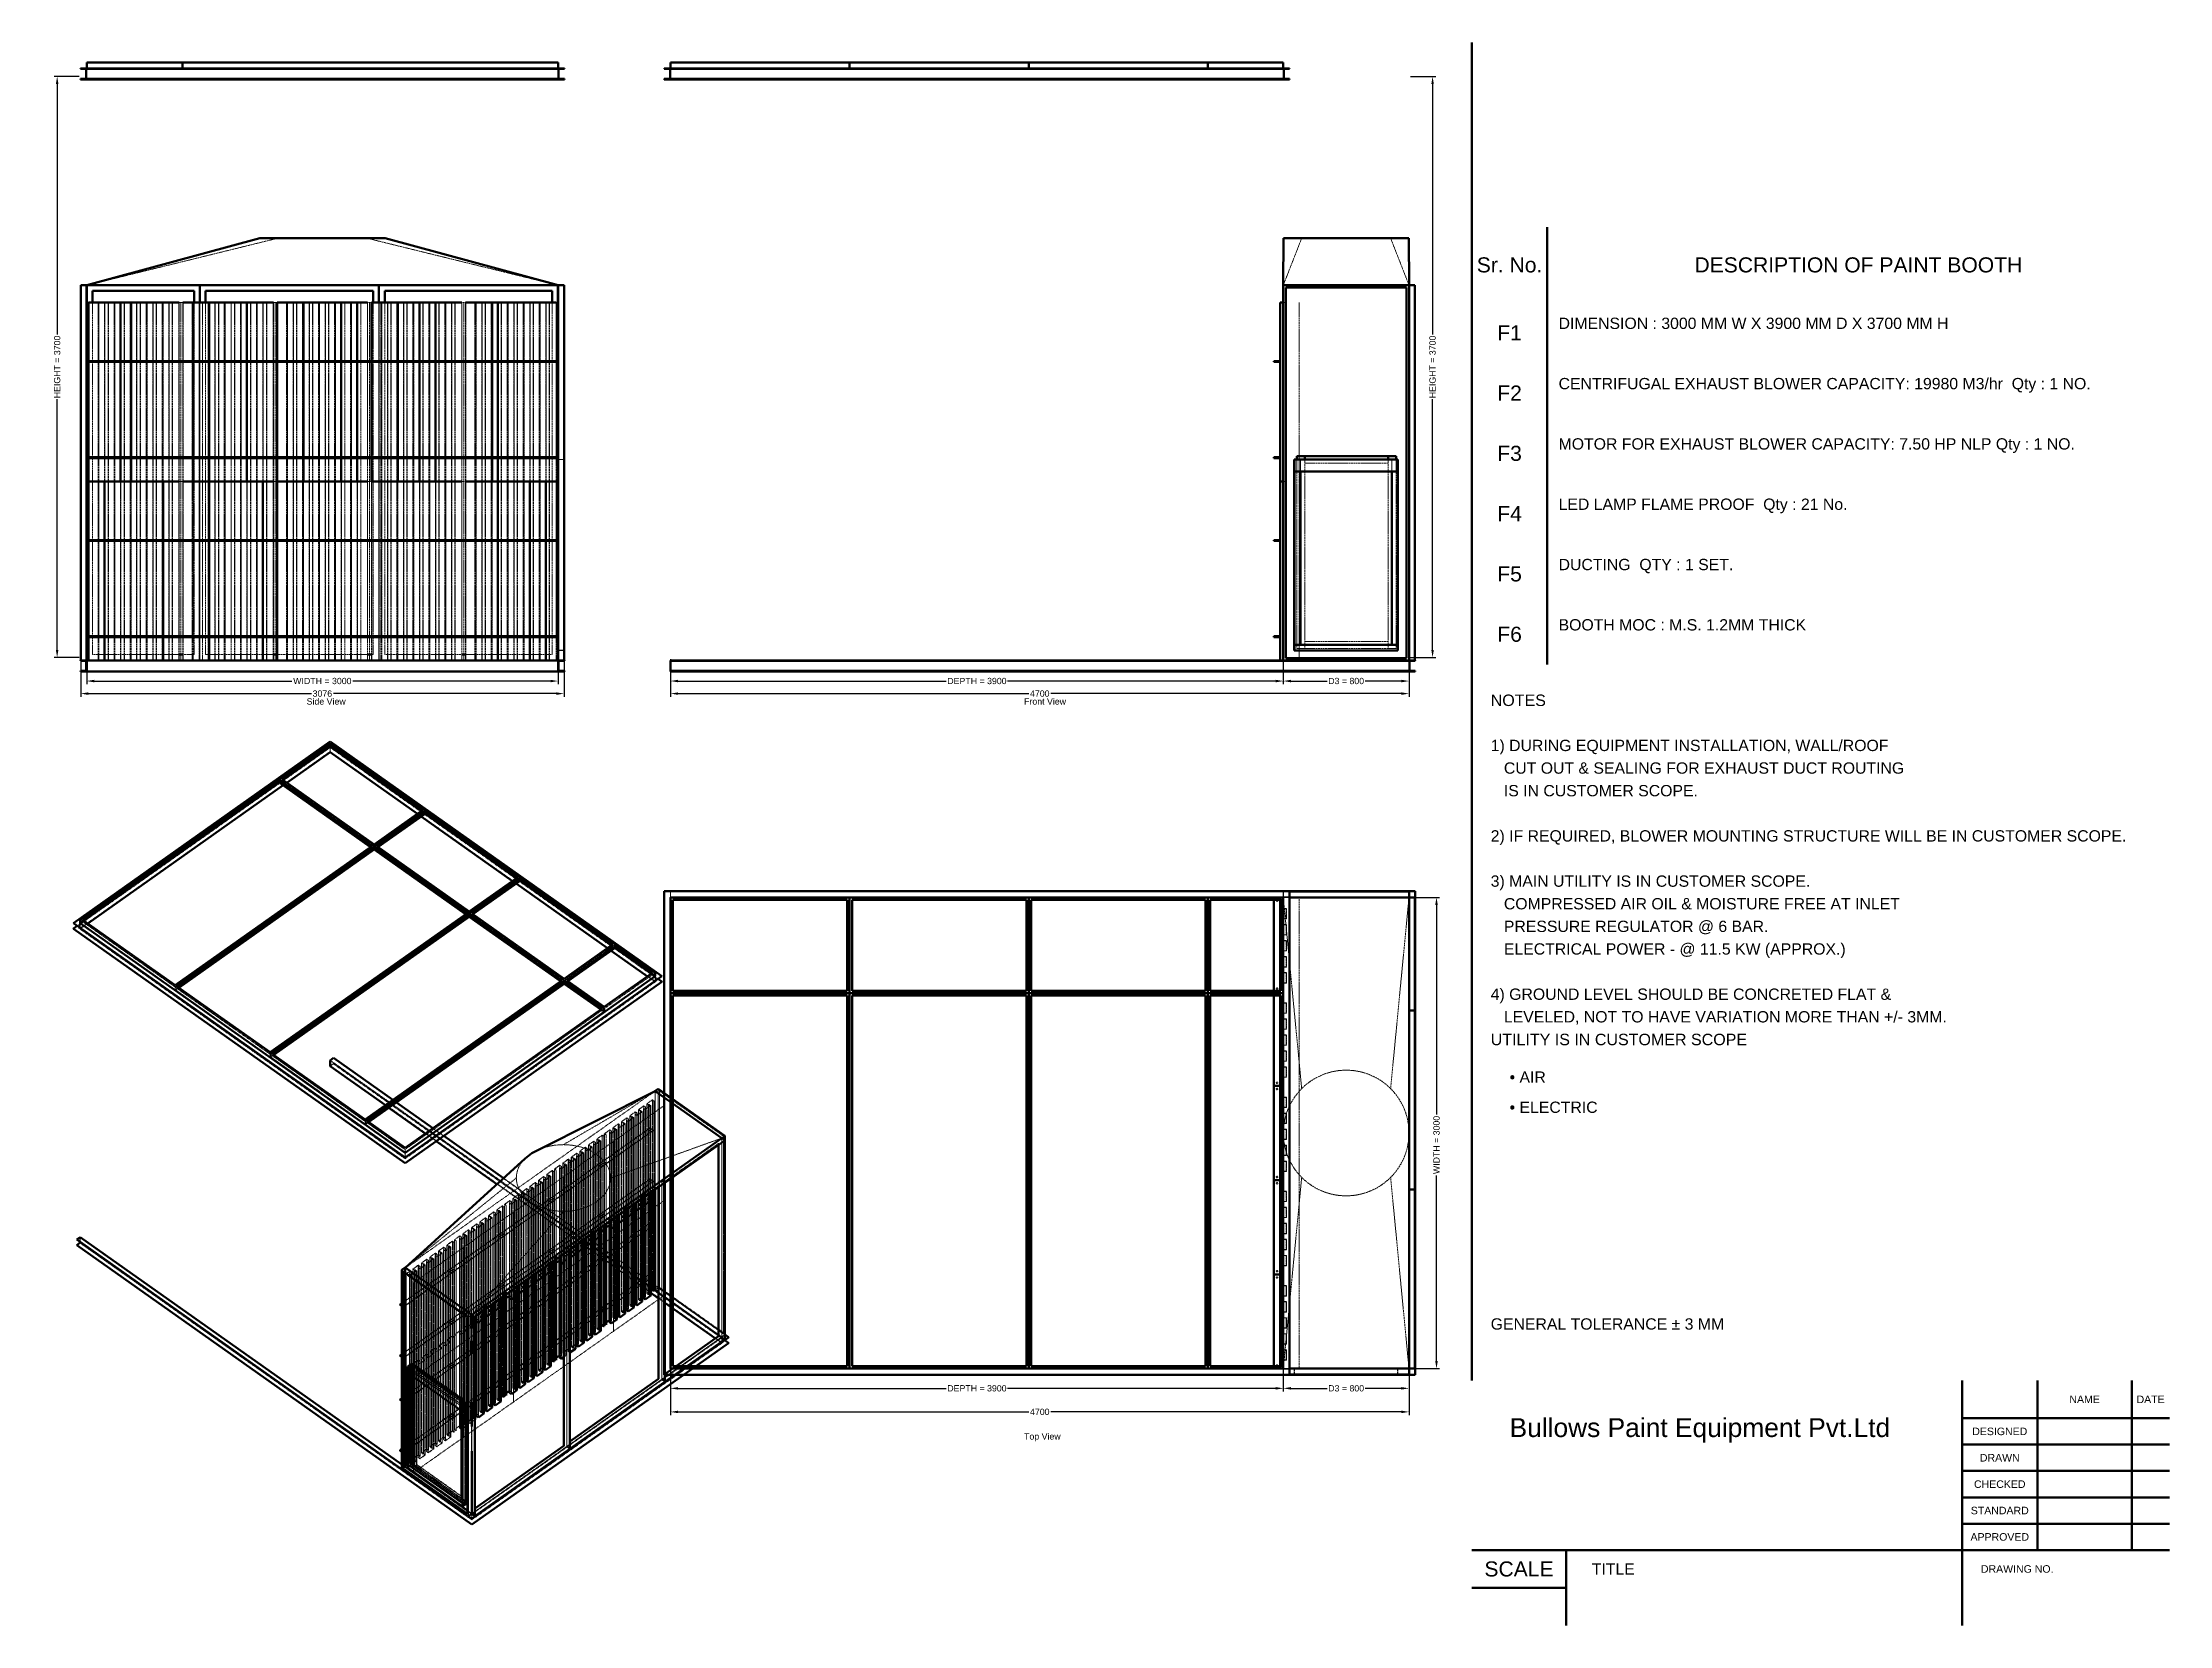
# Model space of a CAD drawing. Header units: millimetres. Extents: x 1091 to 14628, y 360 to 10440.
import ezdxf
from ezdxf.enums import TextEntityAlignment as Align

# ---------------------------------------------------------------- set-up
doc = ezdxf.new("R2010")
doc.units = ezdxf.units.MM
doc.linetypes.add('Hidden', pattern=[15, 5, -3, 5, -2])
for name, color, linetype, lineweight in [('Default', 7, 'Continuous', 50), ('Edges', 7, 'Hidden', 15), ('HiddenEdges', 2, 'Hidden', 15), ('HiddenSilhouettes', 2, 'Hidden', 15), ('HiddenWires', 7, 'Hidden', 15), ('Silhouettes', 7, 'Continuous', 50), ('Wires', 7, 'Hidden', 15)]:
    doc.layers.add(name, color=color, linetype=linetype, lineweight=lineweight)
doc.layers.add('Dimension', color=7, linetype='Continuous', lineweight=50, true_color=0x6495ed)
doc.styles.add('Default', font='arial.ttf')
doc.dimstyles.get("Standard").update_dxf_attribs({"dimtxt": 0.18, "dimasz": 0.18, "dimexe": 0.18, "dimexo": 0.0625, "dimgap": 0.09, "dimtad": 0, "dimtih": 1, "dimtoh": 1, "dimdec": 4, "dimzin": 0, "dimdsep": 46, "dimtxsty": 'Standard', "dimcen": 0.09, "dimadec": 0, "dimazin": 0, "dimtfac": 1, "dimtdec": 4, "dimtofl": 0, "dimtmove": 0, "dimatfit": 3, "dimfxl": 1, "dimtolj": 1, "dimtzin": 0, "dimarcsym": 0})

msp = doc.modelspace()

# ---------------------------------------------------------------- texts
at = {"layer": 'Default', "style": 'Default'}
for s, height, p in [('Sr. No.', 96, (10428, 9024)), ('DESCRIPTION OF PAINT BOOTH', 96, (12648, 9024)), ('F1', 96, (10428, 8592)), ('F2', 96, (10428, 8208)), ('F3', 96, (10428, 7824)), ('F4', 96, (10428, 7440)), ('F5', 96, (10428, 7056)), ('F6', 96, (10428, 6672)), ('NAME', 48, (14088, 1800)), ('DATE', 48, (14508, 1800)), ('DESIGNED', 48, (13548, 1596)), ('DRAWN', 48, (13548, 1428)), ('CHECKED', 48, (13548, 1260)), ('STANDARD', 48, (13548, 1092)), ('APPROVED', 48, (13548, 924)), ('SCALE', 96, (10488, 720)), ('TITLE', 72, (11088, 720))]:
    msp.add_text(s, height=height, dxfattribs=at).set_placement(p, align=Align.MIDDLE_CENTER)
for s, height, p in [('DIMENSION : 3000 MM W X 3900 MM D X 3700 MM H', 72, (10740, 8688)), ('CENTRIFUGAL EXHAUST BLOWER CAPACITY: 19980 M3/hr  Qty : 1 NO.', 72, (10740, 8304)), ('MOTOR FOR EXHAUST BLOWER CAPACITY: 7.50 HP NLP Qty : 1 NO.', 72, (10740, 7920)), ('LED LAMP FLAME PROOF  Qty : 21 No.', 72, (10740, 7536)), ('DUCTING  QTY : 1 SET.', 72, (10740, 7152)), ('BOOTH MOC : M.S. 1.2MM THICK', 72, (10740, 6768)), ('NOTES', 73, (10308, 6288)), ('1) DURING EQUIPMENT INSTALLATION, WALL/ROOF', 72, (10308, 6000)), ('   CUT OUT & SEALING FOR EXHAUST DUCT ROUTING', 72, (10308, 5856)), ('   IS IN CUSTOMER SCOPE.', 72, (10308, 5712)), ('2) IF REQUIRED, BLOWER MOUNTING STRUCTURE WILL BE IN CUSTOMER SCOPE.', 72, (10308, 5424)), ('3) MAIN UTILITY IS IN CUSTOMER SCOPE.', 72, (10308, 5136)), ('   COMPRESSED AIR OIL & MOISTURE FREE AT INLET', 72, (10308, 4992)), ('   PRESSURE REGULATOR @ 6 BAR.', 72, (10308, 4848)), ('   ELECTRICAL POWER - @ 11.5 KW (APPROX.)', 72, (10308, 4704)), ('4) GROUND LEVEL SHOULD BE CONCRETED FLAT &', 72, (10308, 4416)), ('   LEVELED, NOT TO HAVE VARIATION MORE THAN +/- 3MM.', 72, (10308, 4272)), ('UTILITY IS IN CUSTOMER SCOPE', 73, (10308, 4128)), ('• AIR', 72, (10428, 3888)), ('• ELECTRIC', 72, (10428, 3696)), ('Bullows Paint Equipment Pvt.Ltd', 120, (10428, 1680))]:
    msp.add_text(s, height=height, dxfattribs=at).set_placement(p, align=Align.TOP_LEFT)
for s, height, p in [('GENERAL TOLERANCE ± 3 MM', 72, (10308, 2280)), ('DRAWING NO.', 48, (13428, 720))]:
    msp.add_text(s, height=height, dxfattribs=at).set_placement(p, align=Align.MIDDLE_LEFT)
at = {"layer": 'Dimension', "style": 'Default'}
for s, p in [('Side View', (2772, 6224)), ('Front View', (7338, 6224)), ('Top View', (7338, 1544))]:
    msp.add_text(s, height=40, dxfattribs=at).set_placement(p)

# ---------------------------------------------------------------- blocks, each defined once
blk = doc.blocks.new('Top')
at = {"layer": 'Edges'}
for points in [[(2233, 283), (2350, 1500)], [(1590, 1084), (1667, 283)], [(1590, -1084), (1667, -283)], [(2233, -283), (2350, -1500)]]:
    blk.add_lwpolyline(points, dxfattribs=at)
for start, end in [(135, 154.2664), (45, 135), (315, 45), (205.7336, 225), (225, 315)]:
    blk.add_arc((1950, 0), 400, start, end, dxfattribs=at)
at = {"layer": 'HiddenEdges'}
blk.add_lwpolyline([(1550, 1500), (1590, 1084)], dxfattribs=at)
for points in [[(-2353, 1503, 0), (1553, 1503, 0)], [(-2353, -1503, 0), (-2353, 1503, 0)], [(-2350, 1503, 0), (2353, 1503, 0)], [(-2349, 1499, 0), (-1211, 1499, 0)], [(-2349, 891, 0), (-2349, 1499, 0)], [(-1211, 891, 0), (-1211, 1499, 0)], [(-1209, 1499, 0), (-71, 1499, 0)], [(-1209, 891, 0), (-1209, 1499, 0)], [(-71, 891, 0), (-71, 1499, 0)], [(-69, 1499, 0), (1069, 1499, 0)], [(-69, 891, 0), (-69, 1499, 0)], [(1069, 891, 0), (1069, 1499, 0)], [(1071, 1499, 0), (1549, 1499, 0)], [(1071, 891, 0), (1071, 1499, 0)], [(1549, 891, 0), (1549, 1499, 0)], [(1551, 1500, 0), (1551, 1537, 0)], [(1551, 1537, 0), (2349, 1537, 0)], [(1553, -1503, 0), (1553, 1503, 0)], [(1565, 1537, 0), (1565, 1538, 0)], [(2335, 1537, 0), (2335, 1538, 0)], [(2349, 1500, 0), (2349, 1537, 0)], [(2351, 781, 0), (2351, 1499, 0)], [(2351, 1499, 0), (2387, 1499, 0)], [(2353, -1503, 0), (2353, 1503, 0)], [(2350, 1463, 0), (2351, 1463, 0)], [(-2349, 891, 0), (-1211, 891, 0)], [(-2349, 889, 0), (-1211, 889, 0)], [(-2349, -1499, 0), (-2349, 889, 0)], [(-1211, -1499, 0), (-1211, 889, 0)], [(-1209, 891, 0), (-71, 891, 0)], [(-1209, -1499, 0), (-1209, 889, 0)], [(-1209, 889, 0), (-71, 889, 0)], [(-71, -1499, 0), (-71, 889, 0)], [(-69, 891, 0), (1069, 891, 0)], [(-69, 889, 0), (1069, 889, 0)], [(-69, -1499, 0), (-69, 889, 0)], [(1069, -1499, 0), (1069, 889, 0)], [(1071, 891, 0), (1549, 891, 0)], [(1071, -1499, 0), (1071, 889, 0)], [(1071, 889, 0), (1549, 889, 0)], [(1549, -1499, 0), (1549, 889, 0)], [(2350, 817, 0), (2351, 817, 0)], [(2350, 743, 0), (2351, 743, 0)], [(2351, 781, 0), (2387, 781, 0)], [(2351, -359, 0), (2351, 779, 0)], [(2351, 779, 0), (2387, 779, 0)], [(2350, -323, 0), (2351, -323, 0)], [(2350, -397, 0), (2351, -397, 0)], [(2351, -359, 0), (2387, -359, 0)], [(2351, -361, 0), (2387, -361, 0)], [(2351, -1499, 0), (2351, -361, 0)], [(1550, -1500, 0), (1590, -1084, 0)], [(2350, -1463, 0), (2351, -1463, 0)], [(-2353, -1503, 0), (1553, -1503, 0)], [(-2350, -1503, 0), (2353, -1503, 0)], [(-2349, -1499, 0), (-1211, -1499, 0)], [(-1209, -1499, 0), (-71, -1499, 0)], [(-69, -1499, 0), (1069, -1499, 0)], [(1071, -1499, 0), (1549, -1499, 0)], [(1551, -1537, 0), (1551, -1500, 0)], [(1551, -1537, 0), (2349, -1537, 0)], [(1565, -1538, 0), (1565, -1537, 0)], [(1622, -1502, 0), (2278, -1502, 0)], [(1622, -1536, 0), (2278, -1536, 0)], [(1660, -1500, 0), (1660, -1499, 0)], [(1688, -1500, 0), (1688, -1497, 0)], [(2240, -1500, 0), (2240, -1499, 0)], [(2335, -1538, 0), (2335, -1537, 0)], [(2349, -1537, 0), (2349, -1500, 0)], [(2351, -1499, 0), (2387, -1499, 0)]]:
    blk.add_polyline3d(points, dxfattribs=at)
blk.add_arc((1950, 0), 400, 154.2664, 205.7336, dxfattribs=at)
at = {"layer": 'HiddenSilhouettes'}
for points in [[(-2350, 1500, 0), (-2350, 1540, 0)], [(1490, 1485, 0), (1490, 1500, 0)], [(1494, 1500, 0), (1643, 1500, 0)], [(1530, 1485, 0), (1530, 1500, 0)], [(1550, 1500, 0), (1550, 1538, 0)], [(1550, 1538, 0), (1590, 1538, 0)], [(1550, 1501, 0), (2350, 1501, 0)], [(1550, 1500, 0), (1590, 1500, 0)], [(1530, 1485, 0), (1530, 1488, 0)], [(1530, 1488, 0), (1550, 1488, 0)], [(1531, 1485, 0), (1531, 1486, 0)], [(1531, 1486, 0), (1550, 1486, 0)], [(1535, 1423, 0), (1550, 1423, 0)], [(1535, 1422, 0), (1550, 1422, 0)], [(1535, 1386, 0), (1550, 1386, 0)], [(1535, 1384, 0), (1550, 1384, 0)], [(1550, 1429, 0), (1570, 1429, 0)], [(1550, 1427, 0), (1569, 1427, 0)], [(1550, 1364, 0), (1569, 1364, 0)], [(1550, 1363, 0), (1570, 1363, 0)], [(1569, 1364, 0), (1569, 1427, 0)], [(1570, 1363, 0), (1570, 1429, 0)], [(1535, 1321, 0), (1550, 1321, 0)], [(1535, 1320, 0), (1550, 1320, 0)], [(1535, 1284, 0), (1550, 1284, 0)], [(1535, 1282, 0), (1550, 1282, 0)], [(1535, 1219, 0), (1550, 1219, 0)], [(1550, 1327, 0), (1570, 1327, 0)], [(1550, 1325, 0), (1569, 1325, 0)], [(1550, 1262, 0), (1569, 1262, 0)], [(1550, 1261, 0), (1570, 1261, 0)], [(1550, 1225, 0), (1570, 1225, 0)], [(1550, 1223, 0), (1569, 1223, 0)], [(1569, 1262, 0), (1569, 1325, 0)], [(1569, 1160, 0), (1569, 1223, 0)], [(1570, 1261, 0), (1570, 1327, 0)], [(1570, 1159, 0), (1570, 1225, 0)], [(-2350, 770, 0), (-2350, 1155, 0)], [(1535, 1218, 0), (1550, 1218, 0)], [(1535, 1182, 0), (1550, 1182, 0)], [(1535, 1180, 0), (1550, 1180, 0)], [(1535, 1117, 0), (1550, 1117, 0)], [(1535, 1116, 0), (1550, 1116, 0)], [(1550, 1160, 0), (1569, 1160, 0)], [(1550, 1159, 0), (1570, 1159, 0)], [(1550, 1123, 0), (1570, 1123, 0)], [(1550, 1121, 0), (1569, 1121, 0)], [(1569, 1058, 0), (1569, 1121, 0)], [(1570, 1056, 0), (1570, 1123, 0)], [(1535, 1080, 0), (1550, 1080, 0)], [(1535, 1078, 0), (1550, 1078, 0)], [(1535, 1015, 0), (1550, 1015, 0)], [(1535, 1014, 0), (1550, 1014, 0)], [(1535, 978, 0), (1550, 978, 0)], [(1535, 976, 0), (1550, 976, 0)], [(1550, 1058, 0), (1569, 1058, 0)], [(1550, 1056, 0), (1570, 1056, 0)], [(1550, 1021, 0), (1570, 1021, 0)], [(1550, 1019, 0), (1569, 1019, 0)], [(1550, 866, 0), (1550, 963, 0)], [(1550, 956, 0), (1569, 956, 0)], [(1550, 955, 0), (1570, 955, 0)], [(1569, 956, 0), (1569, 1019, 0)], [(1570, 955, 0), (1570, 1021, 0)], [(1490, 900, 0), (1490, 905, 0)], [(1490, 875, 0), (1490, 900, 0)], [(1490, 900, 0), (1530, 900, 0)], [(1530, 900, 0), (1530, 905, 0)], [(1530, 875, 0), (1530, 900, 0)], [(1530, 875, 0), (1530, 888, 0)], [(1530, 888, 0), (1550, 888, 0)], [(1531, 875, 0), (1531, 886, 0)], [(1531, 886, 0), (1550, 886, 0)], [(1535, 913, 0), (1550, 913, 0)], [(1535, 912, 0), (1550, 912, 0)], [(1535, 823, 0), (1550, 823, 0)], [(1535, 822, 0), (1550, 822, 0)], [(1550, 829, 0), (1570, 829, 0)], [(1550, 827, 0), (1569, 827, 0)], [(1569, 764, 0), (1569, 827, 0)], [(1570, 763, 0), (1570, 829, 0)], [(1535, 786, 0), (1550, 786, 0)], [(1535, 784, 0), (1550, 784, 0)], [(1535, 721, 0), (1550, 721, 0)], [(1535, 720, 0), (1550, 720, 0)], [(1535, 684, 0), (1550, 684, 0)], [(1535, 682, 0), (1550, 682, 0)], [(1550, 764, 0), (1569, 764, 0)], [(1550, 763, 0), (1570, 763, 0)], [(1550, 727, 0), (1570, 727, 0)], [(1550, 725, 0), (1569, 725, 0)], [(1569, 662, 0), (1569, 725, 0)], [(1570, 661, 0), (1570, 727, 0)], [(1535, 619, 0), (1550, 619, 0)], [(1535, 618, 0), (1550, 618, 0)], [(1535, 582, 0), (1550, 582, 0)], [(1535, 580, 0), (1550, 580, 0)], [(1550, 662, 0), (1569, 662, 0)], [(1550, 661, 0), (1570, 661, 0)], [(1550, 625, 0), (1570, 625, 0)], [(1550, 623, 0), (1569, 623, 0)], [(1550, 560, 0), (1569, 560, 0)], [(1550, 559, 0), (1570, 559, 0)], [(1569, 560, 0), (1569, 623, 0)], [(1570, 559, 0), (1570, 625, 0)], [(1535, 517, 0), (1550, 517, 0)], [(1535, 516, 0), (1550, 516, 0)], [(1535, 480, 0), (1550, 480, 0)], [(1535, 478, 0), (1550, 478, 0)], [(1535, 415, 0), (1550, 415, 0)], [(1535, 414, 0), (1550, 414, 0)], [(1550, 523, 0), (1570, 523, 0)], [(1550, 521, 0), (1569, 521, 0)], [(1550, 458, 0), (1569, 458, 0)], [(1550, 457, 0), (1570, 457, 0)], [(1550, 421, 0), (1570, 421, 0)], [(1550, 419, 0), (1569, 419, 0)], [(1569, 458, 0), (1569, 521, 0)], [(1569, 356, 0), (1569, 419, 0)], [(1570, 457, 0), (1570, 523, 0)], [(1570, 355, 0), (1570, 421, 0)], [(1535, 378, 0), (1550, 378, 0)], [(1535, 376, 0), (1550, 376, 0)], [(1535, 313, 0), (1550, 313, 0)], [(1535, 312, 0), (1550, 312, 0)], [(1535, 288, 0), (1550, 288, 0)], [(1535, 286, 0), (1550, 286, 0)], [(1550, 356, 0), (1569, 356, 0)], [(1550, 355, 0), (1570, 355, 0)], [(1535, 223, 0), (1550, 223, 0)], [(1535, 222, 0), (1550, 222, 0)], [(1535, 186, 0), (1550, 186, 0)], [(1535, 184, 0), (1550, 184, 0)], [(1550, 229, 0), (1570, 229, 0)], [(1550, 227, 0), (1569, 227, 0)], [(1550, 164, 0), (1569, 164, 0)], [(1550, 163, 0), (1570, 163, 0)], [(1569, 164, 0), (1569, 227, 0)], [(1570, 163, 0), (1570, 229, 0)], [(1535, 121, 0), (1550, 121, 0)], [(1535, 120, 0), (1550, 120, 0)], [(1535, 84, 0), (1550, 84, 0)], [(1535, 82, 0), (1550, 82, 0)], [(1535, 19, 0), (1550, 19, 0)], [(1535, 18, 0), (1550, 18, 0)], [(1550, 127, 0), (1570, 127, 0)], [(1550, 125, 0), (1569, 125, 0)], [(1550, 62, 0), (1569, 62, 0)], [(1550, 61, 0), (1570, 61, 0)], [(1550, 25, 0), (1570, 25, 0)], [(1550, 23, 0), (1569, 23, 0)], [(1569, 62, 0), (1569, 125, 0)], [(1569, -40, 0), (1569, 23, 0)], [(1570, 61, 0), (1570, 127, 0)], [(1570, -41, 0), (1570, 25, 0)], [(1535, -18, 0), (1550, -18, 0)], [(1535, -20, 0), (1550, -20, 0)], [(1535, -83, 0), (1550, -83, 0)], [(1535, -84, 0), (1550, -84, 0)], [(1535, -120, 0), (1550, -120, 0)], [(1535, -122, 0), (1550, -122, 0)], [(1550, -40, 0), (1569, -40, 0)], [(1550, -41, 0), (1570, -41, 0)], [(1550, -77, 0), (1570, -77, 0)], [(1550, -79, 0), (1569, -79, 0)], [(1569, -142, 0), (1569, -79, 0)], [(1570, -143, 0), (1570, -77, 0)], [(1535, -185, 0), (1550, -185, 0)], [(1535, -186, 0), (1550, -186, 0)], [(1535, -222, 0), (1550, -222, 0)], [(1535, -224, 0), (1550, -224, 0)], [(1550, -142, 0), (1569, -142, 0)], [(1550, -143, 0), (1570, -143, 0)], [(1550, -179, 0), (1570, -179, 0)], [(1550, -181, 0), (1569, -181, 0)], [(1550, -244, 0), (1569, -244, 0)], [(1550, -245, 0), (1570, -245, 0)], [(1569, -244, 0), (1569, -181, 0)], [(1570, -245, 0), (1570, -179, 0)], [(1535, -287, 0), (1550, -287, 0)], [(1535, -288, 0), (1550, -288, 0)], [(1535, -312, 0), (1550, -312, 0)], [(1535, -314, 0), (1550, -314, 0)], [(1535, -377, 0), (1550, -377, 0)], [(1535, -378, 0), (1550, -378, 0)], [(1550, -371, 0), (1570, -371, 0)], [(1550, -373, 0), (1569, -373, 0)], [(1569, -436, 0), (1569, -373, 0)], [(1570, -437, 0), (1570, -371, 0)], [(1535, -414, 0), (1550, -414, 0)], [(1535, -416, 0), (1550, -416, 0)], [(1535, -479, 0), (1550, -479, 0)], [(1535, -480, 0), (1550, -480, 0)], [(1535, -516, 0), (1550, -516, 0)], [(1535, -518, 0), (1550, -518, 0)], [(1550, -436, 0), (1569, -436, 0)], [(1550, -437, 0), (1570, -437, 0)], [(1550, -473, 0), (1570, -473, 0)], [(1550, -475, 0), (1569, -475, 0)], [(1550, -538, 0), (1569, -538, 0)], [(1550, -539, 0), (1570, -539, 0)], [(1569, -538, 0), (1569, -475, 0)], [(1570, -539, 0), (1570, -473, 0)], [(1535, -581, 0), (1550, -581, 0)], [(1535, -582, 0), (1550, -582, 0)], [(1535, -618, 0), (1550, -618, 0)], [(1535, -620, 0), (1550, -620, 0)], [(1550, -575, 0), (1570, -575, 0)], [(1550, -577, 0), (1569, -577, 0)], [(1550, -640, 0), (1569, -640, 0)], [(1550, -641, 0), (1570, -641, 0)], [(1569, -640, 0), (1569, -577, 0)], [(1570, -641, 0), (1570, -575, 0)], [(1535, -683, 0), (1550, -683, 0)], [(1535, -684, 0), (1550, -684, 0)], [(1535, -720, 0), (1550, -720, 0)], [(1535, -722, 0), (1550, -722, 0)], [(1535, -785, 0), (1550, -785, 0)], [(1535, -786, 0), (1550, -786, 0)], [(1550, -677, 0), (1570, -677, 0)], [(1550, -679, 0), (1569, -679, 0)], [(1550, -742, 0), (1569, -742, 0)], [(1550, -743, 0), (1570, -743, 0)], [(1550, -779, 0), (1570, -779, 0)], [(1550, -781, 0), (1569, -781, 0)], [(1569, -742, 0), (1569, -679, 0)], [(1569, -844, 0), (1569, -781, 0)], [(1570, -743, 0), (1570, -677, 0)], [(1570, -845, 0), (1570, -779, 0)], [(1535, -822, 0), (1550, -822, 0)], [(1535, -824, 0), (1550, -824, 0)], [(1535, -887, 0), (1550, -887, 0)], [(1535, -888, 0), (1550, -888, 0)], [(1535, -912, 0), (1550, -912, 0)], [(1535, -914, 0), (1550, -914, 0)], [(1550, -844, 0), (1569, -844, 0)], [(1550, -845, 0), (1570, -845, 0)], [(1535, -977, 0), (1550, -977, 0)], [(1535, -978, 0), (1550, -978, 0)], [(1535, -1014, 0), (1550, -1014, 0)], [(1535, -1016, 0), (1550, -1016, 0)], [(1535, -1079, 0), (1550, -1079, 0)], [(1535, -1080, 0), (1550, -1080, 0)], [(1550, -971, 0), (1570, -971, 0)], [(1550, -973, 0), (1569, -973, 0)], [(1550, -1036, 0), (1569, -1036, 0)], [(1550, -1038, 0), (1570, -1038, 0)], [(1550, -1074, 0), (1570, -1074, 0)], [(1550, -1075, 0), (1569, -1075, 0)], [(1569, -1036, 0), (1569, -973, 0)], [(1569, -1138, 0), (1569, -1075, 0)], [(1570, -1038, 0), (1570, -971, 0)], [(1570, -1140, 0), (1570, -1074, 0)], [(1535, -1116, 0), (1550, -1116, 0)], [(1535, -1118, 0), (1550, -1118, 0)], [(1535, -1181, 0), (1550, -1181, 0)], [(1535, -1182, 0), (1550, -1182, 0)], [(1550, -1138, 0), (1569, -1138, 0)], [(1550, -1140, 0), (1570, -1140, 0)], [(1550, -1176, 0), (1570, -1176, 0)], [(1550, -1177, 0), (1569, -1177, 0)], [(1569, -1240, 0), (1569, -1177, 0)], [(1570, -1242, 0), (1570, -1176, 0)], [(1535, -1218, 0), (1550, -1218, 0)], [(1535, -1220, 0), (1550, -1220, 0)], [(1535, -1283, 0), (1550, -1283, 0)], [(1535, -1284, 0), (1550, -1284, 0)], [(1535, -1320, 0), (1550, -1320, 0)], [(1535, -1322, 0), (1550, -1322, 0)], [(1550, -1240, 0), (1569, -1240, 0)], [(1550, -1242, 0), (1570, -1242, 0)], [(1550, -1278, 0), (1570, -1278, 0)], [(1550, -1279, 0), (1569, -1279, 0)], [(1550, -1342, 0), (1569, -1342, 0)], [(1550, -1344, 0), (1570, -1344, 0)], [(1569, -1342, 0), (1569, -1279, 0)], [(1570, -1344, 0), (1570, -1278, 0)], [(1490, -1500, 0), (1490, -1485, 0)], [(1530, -1488, 0), (1530, -1485, 0)], [(1530, -1500, 0), (1530, -1485, 0)], [(1530, -1488, 0), (1550, -1488, 0)], [(1531, -1487, 0), (1531, -1485, 0)], [(1531, -1487, 0), (1550, -1487, 0)], [(1535, -1385, 0), (1550, -1385, 0)], [(1535, -1386, 0), (1550, -1386, 0)], [(1535, -1422, 0), (1550, -1422, 0)], [(1535, -1424, 0), (1550, -1424, 0)], [(1550, -1380, 0), (1570, -1380, 0)], [(1550, -1381, 0), (1569, -1381, 0)], [(1550, -1444, 0), (1569, -1444, 0)], [(1550, -1446, 0), (1570, -1446, 0)], [(1569, -1444, 0), (1569, -1381, 0)], [(1570, -1446, 0), (1570, -1380, 0)], [(-2350, -1500, 0), (1195, -1500, 0)], [(-2350, -1540, 0), (-2350, -1500, 0)], [(1494, -1500, 0), (1643, -1500, 0)], [(1494, -1540, 0), (1590, -1540, 0)], [(1550, -1499, 0), (2350, -1499, 0)], [(1550, -1500, 0), (1590, -1500, 0)], [(1550, -1538, 0), (1550, -1500, 0)], [(1550, -1538, 0), (1590, -1538, 0)], [(1620, -1538, 0), (1620, -1500, 0)], [(1622, -1538, 0), (1622, -1500, 0)], [(1624, -1502, 0), (1624, -1500, 0)], [(1638, -1500, 0), (1638, -1497, 0)], [(1638, -1497, 0), (1688, -1497, 0)], [(1658, -1502, 0), (1658, -1500, 0)], [(1660, -1502, 0), (1660, -1500, 0)], [(1688, -1497, 0), (2218, -1497, 0)], [(2218, -1497, 0), (2268, -1497, 0)], [(2218, -1500, 0), (2218, -1497, 0)], [(2240, -1502, 0), (2240, -1500, 0)], [(2242, -1502, 0), (2242, -1500, 0)], [(2268, -1500, 0), (2268, -1497, 0)], [(2276, -1538, 0), (2276, -1500, 0)], [(2278, -1538, 0), (2278, -1500, 0)]]:
    blk.add_polyline3d(points, dxfattribs=at)
at = {"layer": 'HiddenWires'}
for points in [[(1650, 900, 0), (1650, 1500, 0)], [(2350, 770, 0), (2350, 1155, 0)], [(1650, 300, 0), (1650, 900, 0)], [(1650, -300, 0), (1650, 300, 0)], [(2350, -385, 0), (2350, 0, 0)], [(1650, -900, 0), (1650, -300, 0)], [(1650, -1500, 0), (1650, -900, 0)]]:
    blk.add_polyline3d(points, dxfattribs=at)
blk.add_circle((1510, 880), 5, dxfattribs=at)
at = {"layer": 'Silhouettes'}
for points in [[(-2390, -1540, 0), (-2390, 1540, 0)], [(-2390, 1540, 0), (1590, 1540, 0)], [(-2350, 890, 0), (-2350, 1500, 0)], [(-2350, 1500, 0), (-1210, 1500, 0)], [(-1792, 1500, 0), (1195, 1500, 0)], [(-1210, 890, 0), (-1210, 1500, 0)], [(-1210, 1500, 0), (-70, 1500, 0)], [(-70, 890, 0), (-70, 1500, 0)], [(-70, 1500, 0), (1070, 1500, 0)], [(1070, 1500, 0), (1550, 1500, 0)], [(1070, 890, 0), (1070, 1500, 0)], [(1494, 1540, 0), (2390, 1540, 0)], [(1550, 890, 0), (1550, 1500, 0)], [(1590, -1540, 0), (1590, 1540, 0)], [(1590, 1538, 0), (2350, 1538, 0)], [(1590, 1500, 0), (2350, 1500, 0)], [(2350, 1500, 0), (2350, 1538, 0)], [(2350, 1500, 0), (2387, 1500, 0)], [(2350, 780, 0), (2350, 1500, 0)], [(2387, 780, 0), (2387, 1500, 0)], [(2390, -1540, 0), (2390, 1540, 0)], [(-2335, 905, 0), (-2335, 1485, 0)], [(-2335, 1485, 0), (-1225, 1485, 0)], [(-1225, 905, 0), (-1225, 1485, 0)], [(-1195, 905, 0), (-1195, 1485, 0)], [(-1195, 1485, 0), (-85, 1485, 0)], [(-85, 905, 0), (-85, 1485, 0)], [(-55, 905, 0), (-55, 1485, 0)], [(-55, 1485, 0), (1055, 1485, 0)], [(1055, 905, 0), (1055, 1485, 0)], [(1085, 1485, 0), (1535, 1485, 0)], [(1085, 905, 0), (1085, 1485, 0)], [(1490, 905, 0), (1490, 1485, 0)], [(1530, 1422, 0), (1530, 1485, 0)], [(1530, 905, 0), (1530, 1485, 0)], [(1530, 1422, 0), (1535, 1422, 0)], [(1530, 1320, 0), (1530, 1386, 0)], [(1530, 1386, 0), (1535, 1386, 0)], [(1531, 1423, 0), (1531, 1485, 0)], [(1531, 1423, 0), (1535, 1423, 0)], [(1531, 1321, 0), (1531, 1384, 0)], [(1531, 1384, 0), (1535, 1384, 0)], [(1535, 905, 0), (1535, 1485, 0)], [(1530, 1320, 0), (1535, 1320, 0)], [(1530, 1218, 0), (1530, 1284, 0)], [(1530, 1284, 0), (1535, 1284, 0)], [(1531, 1321, 0), (1535, 1321, 0)], [(1531, 1219, 0), (1531, 1282, 0)], [(1531, 1282, 0), (1535, 1282, 0)], [(1531, 1219, 0), (1535, 1219, 0)], [(1530, 1218, 0), (1535, 1218, 0)], [(1530, 1116, 0), (1530, 1182, 0)], [(1530, 1182, 0), (1535, 1182, 0)], [(1530, 1116, 0), (1535, 1116, 0)], [(1531, 1117, 0), (1531, 1180, 0)], [(1531, 1180, 0), (1535, 1180, 0)], [(1531, 1117, 0), (1535, 1117, 0)], [(1530, 1014, 0), (1530, 1080, 0)], [(1530, 1080, 0), (1535, 1080, 0)], [(1530, 1014, 0), (1535, 1014, 0)], [(1530, 912, 0), (1530, 978, 0)], [(1530, 978, 0), (1535, 978, 0)], [(1531, 1015, 0), (1531, 1078, 0)], [(1531, 1078, 0), (1535, 1078, 0)], [(1531, 1015, 0), (1535, 1015, 0)], [(1531, 913, 0), (1531, 976, 0)], [(1531, 976, 0), (1535, 976, 0)], [(-2350, -1500, 0), (-2350, 890, 0)], [(-2350, 890, 0), (-1210, 890, 0)], [(-2335, 905, 0), (-1225, 905, 0)], [(-2335, 875, 0), (-1225, 875, 0)], [(-2335, -1485, 0), (-2335, 875, 0)], [(-1225, -1485, 0), (-1225, 875, 0)], [(-1210, -1500, 0), (-1210, 890, 0)], [(-1210, 890, 0), (-70, 890, 0)], [(-1195, 905, 0), (-85, 905, 0)], [(-1195, 875, 0), (-85, 875, 0)], [(-1195, -1485, 0), (-1195, 875, 0)], [(-85, -1485, 0), (-85, 875, 0)], [(-70, -1500, 0), (-70, 890, 0)], [(-70, 890, 0), (1070, 890, 0)], [(-55, 905, 0), (1055, 905, 0)], [(-55, 875, 0), (1055, 875, 0)], [(-55, -1485, 0), (-55, 875, 0)], [(1055, -1485, 0), (1055, 875, 0)], [(1070, -1500, 0), (1070, 890, 0)], [(1070, 890, 0), (1550, 890, 0)], [(1085, 905, 0), (1535, 905, 0)], [(1085, 875, 0), (1535, 875, 0)], [(1085, -1485, 0), (1085, 875, 0)], [(1490, 300, 0), (1490, 875, 0)], [(1530, 912, 0), (1535, 912, 0)], [(1530, 822, 0), (1530, 875, 0)], [(1530, 300, 0), (1530, 875, 0)], [(1530, 822, 0), (1535, 822, 0)], [(1531, 913, 0), (1535, 913, 0)], [(1531, 823, 0), (1531, 875, 0)], [(1531, 823, 0), (1535, 823, 0)], [(1535, -1485, 0), (1535, 875, 0)], [(1550, -1500, 0), (1550, 890, 0)], [(1530, 720, 0), (1530, 786, 0)], [(1530, 786, 0), (1535, 786, 0)], [(1530, 720, 0), (1535, 720, 0)], [(1530, 618, 0), (1530, 684, 0)], [(1530, 684, 0), (1535, 684, 0)], [(1531, 721, 0), (1531, 784, 0)], [(1531, 784, 0), (1535, 784, 0)], [(1531, 721, 0), (1535, 721, 0)], [(1531, 619, 0), (1531, 682, 0)], [(1531, 682, 0), (1535, 682, 0)], [(2350, -360, 0), (2350, 780, 0)], [(2350, 780, 0), (2387, 780, 0)], [(2387, -360, 0), (2387, 780, 0)], [(1530, 618, 0), (1535, 618, 0)], [(1530, 516, 0), (1530, 582, 0)], [(1530, 582, 0), (1535, 582, 0)], [(1531, 619, 0), (1535, 619, 0)], [(1531, 517, 0), (1531, 580, 0)], [(1531, 580, 0), (1535, 580, 0)], [(1530, 516, 0), (1535, 516, 0)], [(1530, 414, 0), (1530, 480, 0)], [(1530, 480, 0), (1535, 480, 0)], [(1530, 414, 0), (1535, 414, 0)], [(1531, 517, 0), (1535, 517, 0)], [(1531, 415, 0), (1531, 478, 0)], [(1531, 478, 0), (1535, 478, 0)], [(1531, 415, 0), (1535, 415, 0)], [(1490, -300, 0), (1490, 300, 0)], [(1490, 300, 0), (1530, 300, 0)], [(1530, 312, 0), (1530, 378, 0)], [(1530, 378, 0), (1535, 378, 0)], [(1530, 312, 0), (1535, 312, 0)], [(1530, -300, 0), (1530, 300, 0)], [(1530, 222, 0), (1530, 288, 0)], [(1530, 288, 0), (1535, 288, 0)], [(1531, 313, 0), (1531, 376, 0)], [(1531, 376, 0), (1535, 376, 0)], [(1531, 313, 0), (1535, 313, 0)], [(1531, 223, 0), (1531, 286, 0)], [(1531, 286, 0), (1535, 286, 0)], [(1530, 222, 0), (1535, 222, 0)], [(1530, 120, 0), (1530, 186, 0)], [(1530, 186, 0), (1535, 186, 0)], [(1531, 223, 0), (1535, 223, 0)], [(1531, 121, 0), (1531, 184, 0)], [(1531, 184, 0), (1535, 184, 0)], [(1530, 120, 0), (1535, 120, 0)], [(1530, 18, 0), (1530, 84, 0)], [(1530, 84, 0), (1535, 84, 0)], [(1530, 18, 0), (1535, 18, 0)], [(1531, 121, 0), (1535, 121, 0)], [(1531, 19, 0), (1531, 82, 0)], [(1531, 82, 0), (1535, 82, 0)], [(1531, 19, 0), (1535, 19, 0)], [(1530, -84, 0), (1530, -18, 0)], [(1530, -18, 0), (1535, -18, 0)], [(1530, -84, 0), (1535, -84, 0)], [(1530, -186, 0), (1530, -120, 0)], [(1530, -120, 0), (1535, -120, 0)], [(1531, -83, 0), (1531, -20, 0)], [(1531, -20, 0), (1535, -20, 0)], [(1531, -83, 0), (1535, -83, 0)], [(1531, -185, 0), (1531, -122, 0)], [(1531, -122, 0), (1535, -122, 0)], [(1530, -186, 0), (1535, -186, 0)], [(1530, -288, 0), (1530, -222, 0)], [(1530, -222, 0), (1535, -222, 0)], [(1531, -185, 0), (1535, -185, 0)], [(1531, -287, 0), (1531, -224, 0)], [(1531, -224, 0), (1535, -224, 0)], [(1490, -900, 0), (1490, -300, 0)], [(1490, -300, 0), (1530, -300, 0)], [(1530, -288, 0), (1535, -288, 0)], [(1530, -900, 0), (1530, -300, 0)], [(1530, -378, 0), (1530, -312, 0)], [(1530, -312, 0), (1535, -312, 0)], [(1530, -378, 0), (1535, -378, 0)], [(1531, -287, 0), (1535, -287, 0)], [(1531, -377, 0), (1531, -314, 0)], [(1531, -314, 0), (1535, -314, 0)], [(1531, -377, 0), (1535, -377, 0)], [(2350, -1500, 0), (2350, -360, 0)], [(2350, -360, 0), (2387, -360, 0)], [(2387, -1500, 0), (2387, -360, 0)], [(1530, -480, 0), (1530, -414, 0)], [(1530, -414, 0), (1535, -414, 0)], [(1530, -480, 0), (1535, -480, 0)], [(1530, -582, 0), (1530, -516, 0)], [(1530, -516, 0), (1535, -516, 0)], [(1531, -479, 0), (1531, -416, 0)], [(1531, -416, 0), (1535, -416, 0)], [(1531, -479, 0), (1535, -479, 0)], [(1531, -581, 0), (1531, -518, 0)], [(1531, -518, 0), (1535, -518, 0)], [(1530, -582, 0), (1535, -582, 0)], [(1530, -684, 0), (1530, -618, 0)], [(1530, -618, 0), (1535, -618, 0)], [(1531, -581, 0), (1535, -581, 0)], [(1531, -683, 0), (1531, -620, 0)], [(1531, -620, 0), (1535, -620, 0)], [(1530, -684, 0), (1535, -684, 0)], [(1530, -786, 0), (1530, -720, 0)], [(1530, -720, 0), (1535, -720, 0)], [(1530, -786, 0), (1535, -786, 0)], [(1531, -683, 0), (1535, -683, 0)], [(1531, -785, 0), (1531, -722, 0)], [(1531, -722, 0), (1535, -722, 0)], [(1531, -785, 0), (1535, -785, 0)], [(1490, -1485, 0), (1490, -900, 0)], [(1490, -900, 0), (1530, -900, 0)], [(1530, -888, 0), (1530, -822, 0)], [(1530, -822, 0), (1535, -822, 0)], [(1530, -888, 0), (1535, -888, 0)], [(1530, -1485, 0), (1530, -900, 0)], [(1530, -978, 0), (1530, -912, 0)], [(1530, -912, 0), (1535, -912, 0)], [(1531, -887, 0), (1531, -824, 0)], [(1531, -824, 0), (1535, -824, 0)], [(1531, -887, 0), (1535, -887, 0)], [(1531, -977, 0), (1531, -914, 0)], [(1531, -914, 0), (1535, -914, 0)], [(1530, -978, 0), (1535, -978, 0)], [(1530, -1080, 0), (1530, -1014, 0)], [(1530, -1014, 0), (1535, -1014, 0)], [(1530, -1080, 0), (1535, -1080, 0)], [(1531, -977, 0), (1535, -977, 0)], [(1531, -1079, 0), (1531, -1016, 0)], [(1531, -1016, 0), (1535, -1016, 0)], [(1531, -1079, 0), (1535, -1079, 0)], [(1530, -1182, 0), (1530, -1116, 0)], [(1530, -1116, 0), (1535, -1116, 0)], [(1530, -1182, 0), (1535, -1182, 0)], [(1531, -1181, 0), (1531, -1118, 0)], [(1531, -1118, 0), (1535, -1118, 0)], [(1531, -1181, 0), (1535, -1181, 0)], [(1530, -1284, 0), (1530, -1218, 0)], [(1530, -1218, 0), (1535, -1218, 0)], [(1530, -1284, 0), (1535, -1284, 0)], [(1530, -1386, 0), (1530, -1320, 0)], [(1530, -1320, 0), (1535, -1320, 0)], [(1531, -1283, 0), (1531, -1220, 0)], [(1531, -1220, 0), (1535, -1220, 0)], [(1531, -1283, 0), (1535, -1283, 0)], [(1531, -1385, 0), (1531, -1322, 0)], [(1531, -1322, 0), (1535, -1322, 0)], [(-2335, -1485, 0), (-1225, -1485, 0)], [(-1195, -1485, 0), (-85, -1485, 0)], [(-55, -1485, 0), (1055, -1485, 0)], [(1085, -1485, 0), (1535, -1485, 0)], [(1530, -1386, 0), (1535, -1386, 0)], [(1530, -1485, 0), (1530, -1422, 0)], [(1530, -1422, 0), (1535, -1422, 0)], [(1531, -1385, 0), (1535, -1385, 0)], [(1531, -1485, 0), (1531, -1424, 0)], [(1531, -1424, 0), (1535, -1424, 0)], [(-2390, -1540, 0), (1590, -1540, 0)], [(-2350, -1500, 0), (-1210, -1500, 0)], [(-1210, -1500, 0), (-70, -1500, 0)], [(-70, -1500, 0), (1070, -1500, 0)], [(1070, -1500, 0), (1550, -1500, 0)], [(1590, -1500, 0), (2350, -1500, 0)], [(1590, -1538, 0), (2350, -1538, 0)], [(1590, -1540, 0), (2390, -1540, 0)], [(2350, -1538, 0), (2350, -1500, 0)], [(2350, -1500, 0), (2387, -1500, 0)]]:
    blk.add_polyline3d(points, dxfattribs=at)
for points in [[(-2350, 1540, 0)], [(2350, 1501, 0)], [(1530, 963, 0)], [(1530, 578, 0)]]:
    blk.add_polyline3d(points, close=True, dxfattribs=at)
at = {"layer": 'Wires'}
for centre in [(1510, 1480), (1510, 920), (1510, 320), (1510, 280), (1510, -280), (1510, -320), (1510, -880), (1510, -920), (1510, -1480)]:
    blk.add_circle(centre, 5, dxfattribs=at)
blk = doc.blocks.new('Front')
at = {"layer": 'Edges'}
blk.add_lwpolyline([(1550, 521), (1667, 820)], dxfattribs=at)
for points in [[(2233, 820, 0), (2350, 521, 0)], [(1624, -1769, 0), (1624, -666, 0)], [(2242, -1769, 0), (2242, -666, 0)], [(2276, -1805, 0), (2276, -589, 0)]]:
    blk.add_polyline3d(points, dxfattribs=at)
blk.add_polyline3d([(2350, 520, 0)], close=True, dxfattribs=at)
at = {"layer": 'HiddenEdges'}
blk.add_lwpolyline([(1550, 520), (1550, 521)], dxfattribs=at)
for points in [[(-2350, 1831, 0), (-2350, 1901, 0)], [(-2349, 1901, 0), (-2349, 1938, 0)], [(-2349, 1938, 0), (-1211, 1938, 0)], [(-2335, 1938, 0), (-2335, 1939, 0)], [(-1225, 1938, 0), (-1225, 1939, 0)], [(-1211, 1901, 0), (-1211, 1938, 0)], [(-1209, 1938, 0), (-71, 1938, 0)], [(-1209, 1901, 0), (-1209, 1938, 0)], [(-1195, 1938, 0), (-1195, 1939, 0)], [(-85, 1938, 0), (-85, 1939, 0)], [(-71, 1901, 0), (-71, 1938, 0)], [(-69, 1901, 0), (-69, 1938, 0)], [(-69, 1938, 0), (1069, 1938, 0)], [(-55, 1938, 0), (-55, 1939, 0)], [(1055, 1938, 0), (1055, 1939, 0)], [(1069, 1901, 0), (1069, 1938, 0)], [(1071, 1938, 0), (1549, 1938, 0)], [(1071, 1901, 0), (1071, 1938, 0)], [(1085, 1938, 0), (1085, 1939, 0)], [(1535, 1938, 0), (1535, 1939, 0)], [(1549, 1901, 0), (1549, 1938, 0)], [(1550, 1831, 0), (1550, 1901, 0)], [(1551, 520, 0), (2349, 520, 0)], [(1551, -1868, 0), (1551, 520, 0)], [(1569, -730, 0), (1569, 410, 0)], [(2349, -1868, 0), (2349, 520, 0)], [(2350, 521, 0), (2350, 520, 0)], [(2350, 484, 0), (2351, 484, 0)], [(2351, 520, 0), (2387, 520, 0)], [(2351, -1868, 0), (2351, 520, 0)], [(1622, -590, 0), (2278, -590, 0)], [(1569, -1870, 0), (1569, -730, 0)], [(-2350, -1939, 0), (-2350, -1869, 0)], [(1551, -1868, 0), (2349, -1868, 0)], [(1622, -1803, 0), (2278, -1803, 0)], [(2350, -1832, 0), (2351, -1832, 0)], [(2350, -1939, 0), (2350, -1869, 0)], [(2351, -1868, 0), (2387, -1868, 0)]]:
    blk.add_polyline3d(points, dxfattribs=at)
at = {"layer": 'HiddenSilhouettes'}
for points in [[(-2353, 1898, 0)], [(1553, 1898, 0)], [(1550, 410, 0)], [(2276, -666, 0)], [(1550, -730, 0)], [(2276, -1769, 0)], [(2353, -1872, 0)]]:
    blk.add_polyline3d(points, close=True, dxfattribs=at)
for points in [[(1531, -730, 0), (1531, 410, 0)], [(1550, 520, 0), (1550, 521, 0)], [(1550, 520, 0), (2350, 520, 0)], [(1550, 410, 0), (1570, 410, 0)], [(1570, -730, 0), (1570, 410, 0)], [(2350, 521, 0), (2350, 520, 0)], [(1505, -580, 0), (1505, -575, 0)], [(1515, -580, 0), (1515, -575, 0)], [(1637, -665, 0), (1637, -589, 0)], [(1637, -1769, 0), (1637, -666, 0)], [(1660, -665, 0), (1660, -590, 0)], [(1688, -1793, 0), (1688, -589, 0)], [(1688, -613, 0), (2218, -613, 0)], [(2218, -1793, 0), (2218, -589, 0)], [(2240, -665, 0), (2240, -590, 0)], [(2268, -665, 0), (2268, -589, 0)], [(2268, -1769, 0), (2268, -666, 0)], [(1531, -1870, 0), (1531, -730, 0)], [(1550, -730, 0), (1570, -730, 0)], [(1570, -1870, 0), (1570, -730, 0)], [(1505, -1720, 0), (1505, -1715, 0)], [(1515, -1720, 0), (1515, -1715, 0)], [(1688, -1748, 0), (2218, -1748, 0)], [(1530, -1870, 0), (1530, -1869, 0)], [(1530, -1870, 0), (1550, -1870, 0)], [(1550, -1870, 0), (1550, -1818, 0)], [(1550, -1870, 0), (2350, -1870, 0)], [(1637, -1793, 0), (1637, -1770, 0)], [(1637, -1793, 0), (1688, -1793, 0)], [(1688, -1793, 0), (2218, -1793, 0)], [(2218, -1793, 0), (2268, -1793, 0)], [(2268, -1793, 0), (2268, -1770, 0)], [(2350, -1870, 0), (2350, -1869, 0)]]:
    blk.add_polyline3d(points, dxfattribs=at)
at = {"layer": 'HiddenWires'}
for points in [[(1650, -665, 0), (1650, -589, 0)], [(1650, -730, 0), (1650, -666, 0)], [(1650, -1769, 0), (1650, -730, 0)], [(1650, -1805, 0), (1650, -1770, 0)], [(1650, -1870, 0), (1650, -1854, 0)]]:
    blk.add_polyline3d(points, dxfattribs=at)
at = {"layer": 'Silhouettes'}
for points in [[(-2350, 1901), (-2350, 1939)], [(-1210, 1901), (-1210, 1939)], [(1550, 521), (1551, 820)], [(2349, 820), (2350, 521)]]:
    blk.add_lwpolyline(points, dxfattribs=at)
for points in [[(-2390, 1898, 0), (-2390, 1901, 0)], [(-2390, 1901, 0), (1590, 1901, 0)], [(-2390, 1898, 0), (1590, 1898, 0)], [(-2353, 1834, 0), (-2353, 1898, 0)], [(-2350, 1939, 0), (-1210, 1939, 0)], [(-1210, 1939, 0), (-70, 1939, 0)], [(-70, 1901, 0), (-70, 1939, 0)], [(-70, 1939, 0), (1070, 1939, 0)], [(1070, 1901, 0), (1070, 1939, 0)], [(1070, 1939, 0), (1550, 1939, 0)], [(1550, 1901, 0), (1550, 1939, 0)], [(1553, 1834, 0), (1553, 1898, 0)], [(1590, 1898, 0), (1590, 1901, 0)], [(-2390, 1831, 0), (-2390, 1834, 0)], [(-2390, 1834, 0), (1590, 1834, 0)], [(-2390, 1831, 0), (1590, 1831, 0)], [(1590, 1831, 0), (1590, 1834, 0)], [(1551, 820, 0), (1667, 820, 0)], [(1667, 820, 0), (2233, 820, 0)], [(2233, 820, 0), (2349, 820, 0)], [(1530, -730, 0), (1530, 410, 0)], [(1530, 410, 0), (1550, 410, 0)], [(1550, 521, 0), (2350, 521, 0)], [(1550, -1869, 0), (1550, 521, 0)], [(1565, 506, 0), (2335, 506, 0)], [(1565, -1854, 0), (1565, 506, 0)], [(2335, -1854, 0), (2335, 506, 0)], [(2350, -1869, 0), (2350, 521, 0)], [(2350, 521, 0), (2387, 521, 0)], [(2387, -1869, 0), (2387, 521, 0)], [(1490, 32, 0), (1490, 37, 0)], [(1490, 37, 0), (1530, 37, 0)], [(1490, 32, 0), (1530, 32, 0)], [(1530, 32, 0), (1530, 37, 0)], [(1490, -580, 0), (1490, -575, 0)], [(1490, -575, 0), (1530, -575, 0)], [(1490, -580, 0), (1530, -580, 0)], [(1530, -580, 0), (1530, -575, 0)], [(1620, -1805, 0), (1620, -589, 0)], [(1620, -589, 0), (1622, -589, 0)], [(1622, -589, 0), (2278, -589, 0)], [(1622, -1805, 0), (1622, -589, 0)], [(1622, -665, 0), (2278, -665, 0)], [(1624, -666, 0), (1658, -666, 0)], [(1637, -568, 0), (1688, -568, 0)], [(1637, -589, 0), (1637, -568, 0)], [(1637, -666, 0), (1637, -665, 0)], [(1658, -1769, 0), (1658, -666, 0)], [(1660, -1770, 0), (1660, -665, 0)], [(1688, -589, 0), (1688, -568, 0)], [(1688, -568, 0), (2218, -568, 0)], [(2218, -589, 0), (2218, -568, 0)], [(2218, -568, 0), (2268, -568, 0)], [(2240, -1770, 0), (2240, -665, 0)], [(2242, -666, 0), (2276, -666, 0)], [(2268, -589, 0), (2268, -568, 0)], [(2268, -666, 0), (2268, -665, 0)], [(2278, -1805, 0), (2278, -589, 0)], [(1530, -1869, 0), (1530, -730, 0)], [(1530, -730, 0), (1550, -730, 0)], [(1490, -1108, 0), (1490, -1103, 0)], [(1490, -1103, 0), (1530, -1103, 0)], [(1490, -1108, 0), (1530, -1108, 0)], [(1530, -1108, 0), (1530, -1103, 0)], [(2350, -1869, 0), (2350, -1454, 0)], [(1490, -1720, 0), (1490, -1715, 0)], [(1490, -1715, 0), (1530, -1715, 0)], [(1490, -1720, 0), (1530, -1720, 0)], [(1530, -1720, 0), (1530, -1715, 0)], [(-2350, -1869, 0), (2390, -1869, 0)], [(-2350, -1872, 0), (-2350, -1869, 0)], [(-2350, -1936, 0), (-2350, -1872, 0)], [(-2350, -1872, 0), (2390, -1872, 0)], [(1565, -1854, 0), (2335, -1854, 0)], [(1620, -1805, 0), (1622, -1805, 0)], [(1622, -1770, 0), (2278, -1770, 0)], [(1622, -1805, 0), (2278, -1805, 0)], [(1624, -1769, 0), (1658, -1769, 0)], [(1637, -1770, 0), (1637, -1769, 0)], [(2242, -1769, 0), (2276, -1769, 0)], [(2268, -1770, 0), (2268, -1769, 0)], [(2353, -1936, 0), (2353, -1872, 0)], [(2390, -1872, 0), (2390, -1869, 0)], [(-2350, -1939, 0), (-2350, -1936, 0)], [(-2350, -1936, 0), (2390, -1936, 0)], [(-2350, -1939, 0), (2390, -1939, 0)], [(2390, -1939, 0), (2390, -1936, 0)]]:
    blk.add_polyline3d(points, dxfattribs=at)
for points in [[(1531, 410, 0)], [(2350, 520, 0)], [(1505, -575, 0)], [(1515, -575, 0)], [(1505, -1715, 0)], [(1515, -1715, 0)]]:
    blk.add_polyline3d(points, close=True, dxfattribs=at)
at = {"layer": 'Wires'}
for points in [[(1650, -589, 0), (1650, 410, 0)], [(1650, -666, 0), (1650, -665, 0)], [(1650, -1770, 0), (1650, -1769, 0)], [(1650, -1854, 0), (1650, -1805, 0)]]:
    blk.add_polyline3d(points, dxfattribs=at)
blk = doc.blocks.new('Left')
at = {"layer": 'Edges'}
blk.add_lwpolyline([(-1500, 520), (-283, 820)], dxfattribs=at)
for points in [[(283, 820, 0), (1500, 520, 0)], [(-1422, 37, 0), (-1422, 410, 0)], [(-1386, 37, 0), (-1386, 410, 0)], [(-1320, 37, 0), (-1320, 410, 0)], [(-1182, 37, 0), (-1182, 410, 0)], [(-1116, 37, 0), (-1116, 410, 0)], [(-1080, 37, 0), (-1080, 410, 0)], [(-1014, 37, 0), (-1014, 410, 0)], [(-977, 37, 0), (-977, 410, 0)], [(-911, 37, 0), (-911, 410, 0)], [(-888, 37, 0), (-888, 410, 0)], [(-785, 37, 0), (-785, 410, 0)], [(-684, 37, 0), (-684, 410, 0)], [(-618, 37, 0), (-618, 410, 0)], [(-581, 37, 0), (-581, 410, 0)], [(-516, 37, 0), (-516, 410, 0)], [(-414, 37, 0), (-414, 410, 0)], [(-378, 37, 0), (-378, 410, 0)], [(-312, 37, 0), (-312, 410, 0)], [(-222, 37, 0), (-222, 410, 0)], [(-186, 37, 0), (-186, 410, 0)], [(-84, 37, 0), (-84, 410, 0)], [(-18, 37, 0), (-18, 410, 0)], [(18, 37, 0), (18, 410, 0)], [(84, 37, 0), (84, 410, 0)], [(186, 37, 0), (186, 410, 0)], [(288, 37, 0), (288, 410, 0)], [(378, 37, 0), (378, 410, 0)], [(414, 37, 0), (414, 410, 0)], [(516, 37, 0), (516, 410, 0)], [(583, 37, 0), (583, 410, 0)], [(684, 37, 0), (684, 410, 0)], [(786, 37, 0), (786, 410, 0)], [(822, 37, 0), (822, 410, 0)], [(888, 37, 0), (888, 410, 0)], [(912, 37, 0), (912, 410, 0)], [(978, 37, 0), (978, 410, 0)], [(1014, 37, 0), (1014, 410, 0)], [(1182, 37, 0), (1182, 410, 0)], [(1218, 37, 0), (1218, 410, 0)], [(1284, 37, 0), (1284, 410, 0)], [(1320, 37, 0), (1320, 410, 0)], [(1386, 37, 0), (1386, 410, 0)], [(1422, 37, 0), (1422, 410, 0)], [(1488, 37, 0), (1488, 410, 0)], [(-1422, -575, 0), (-1422, 32, 0)], [(-1386, -575, 0), (-1386, 32, 0)], [(-1320, -575, 0), (-1320, 32, 0)], [(-1182, -575, 0), (-1182, 32, 0)], [(-1116, -575, 0), (-1116, 32, 0)], [(-1080, -575, 0), (-1080, 32, 0)], [(-1014, -575, 0), (-1014, 32, 0)], [(-977, -575, 0), (-977, 32, 0)], [(-911, -575, 0), (-911, 32, 0)], [(-888, -575, 0), (-888, 32, 0)], [(-785, -575, 0), (-785, 32, 0)], [(-684, -575, 0), (-684, 32, 0)], [(-618, -575, 0), (-618, 32, 0)], [(-581, -575, 0), (-581, 32, 0)], [(-516, -575, 0), (-516, 32, 0)], [(-414, -575, 0), (-414, 32, 0)], [(-378, -575, 0), (-378, 32, 0)], [(-312, -575, 0), (-312, 32, 0)], [(-222, -575, 0), (-222, 32, 0)], [(-186, -575, 0), (-186, 32, 0)], [(-84, -575, 0), (-84, 32, 0)], [(-18, -575, 0), (-18, 32, 0)], [(18, -575, 0), (18, 32, 0)], [(84, -575, 0), (84, 32, 0)], [(186, -575, 0), (186, 32, 0)], [(288, -575, 0), (288, 32, 0)], [(378, -575, 0), (378, 32, 0)], [(414, -575, 0), (414, 32, 0)], [(516, -575, 0), (516, 32, 0)], [(583, -575, 0), (583, 32, 0)], [(684, -575, 0), (684, 32, 0)], [(786, -575, 0), (786, 32, 0)], [(822, -575, 0), (822, 32, 0)], [(888, -575, 0), (888, 32, 0)], [(912, -575, 0), (912, 32, 0)], [(978, -575, 0), (978, 32, 0)], [(1014, -575, 0), (1014, 32, 0)], [(1182, -575, 0), (1182, 32, 0)], [(1218, -575, 0), (1218, 32, 0)], [(1284, -575, 0), (1284, 32, 0)], [(1320, -575, 0), (1320, 32, 0)], [(1386, -575, 0), (1386, 32, 0)], [(1422, -575, 0), (1422, 32, 0)], [(1488, -575, 0), (1488, 32, 0)], [(-1422, -730, 0), (-1422, -580, 0)], [(-1386, -730, 0), (-1386, -580, 0)], [(-1320, -730, 0), (-1320, -580, 0)], [(-1182, -730, 0), (-1182, -580, 0)], [(-1116, -730, 0), (-1116, -580, 0)], [(-1080, -730, 0), (-1080, -580, 0)], [(-1014, -730, 0), (-1014, -580, 0)], [(-977, -730, 0), (-977, -580, 0)], [(-911, -730, 0), (-911, -580, 0)], [(-888, -730, 0), (-888, -580, 0)], [(-785, -730, 0), (-785, -580, 0)], [(-684, -730, 0), (-684, -580, 0)], [(-618, -730, 0), (-618, -580, 0)], [(-581, -730, 0), (-581, -580, 0)], [(-516, -730, 0), (-516, -580, 0)], [(-414, -730, 0), (-414, -580, 0)], [(-378, -730, 0), (-378, -580, 0)], [(-312, -730, 0), (-312, -580, 0)], [(-222, -730, 0), (-222, -580, 0)], [(-186, -730, 0), (-186, -580, 0)], [(-84, -730, 0), (-84, -580, 0)], [(-18, -730, 0), (-18, -580, 0)], [(18, -730, 0), (18, -580, 0)], [(84, -730, 0), (84, -580, 0)], [(186, -730, 0), (186, -580, 0)], [(288, -730, 0), (288, -580, 0)], [(378, -730, 0), (378, -580, 0)], [(414, -730, 0), (414, -580, 0)], [(516, -730, 0), (516, -580, 0)], [(583, -730, 0), (583, -580, 0)], [(684, -730, 0), (684, -580, 0)], [(786, -730, 0), (786, -580, 0)], [(822, -730, 0), (822, -580, 0)], [(888, -730, 0), (888, -580, 0)], [(912, -730, 0), (912, -580, 0)], [(978, -730, 0), (978, -580, 0)], [(1014, -730, 0), (1014, -580, 0)], [(1182, -730, 0), (1182, -580, 0)], [(1218, -730, 0), (1218, -580, 0)], [(1284, -730, 0), (1284, -580, 0)], [(1320, -730, 0), (1320, -580, 0)], [(1386, -730, 0), (1386, -580, 0)], [(1422, -730, 0), (1422, -580, 0)], [(1488, -730, 0), (1488, -580, 0)], [(-1422, -1103, 0), (-1422, -730, 0)], [(-1320, -1103, 0), (-1320, -730, 0)], [(-1284, -1103, 0), (-1284, -730, 0)], [(-1218, -1103, 0), (-1218, -730, 0)], [(-1182, -1103, 0), (-1182, -730, 0)], [(-1116, -1103, 0), (-1116, -730, 0)], [(-1080, -1103, 0), (-1080, -730, 0)], [(-977, -1103, 0), (-977, -730, 0)], [(-911, -1103, 0), (-911, -730, 0)], [(-888, -1103, 0), (-888, -730, 0)], [(-822, -1103, 0), (-822, -730, 0)], [(-785, -1103, 0), (-785, -730, 0)], [(-684, -1103, 0), (-684, -730, 0)], [(-618, -1103, 0), (-618, -730, 0)], [(-581, -1103, 0), (-581, -730, 0)], [(-516, -1103, 0), (-516, -730, 0)], [(-480, -1103, 0), (-480, -730, 0)], [(-414, -1103, 0), (-414, -730, 0)], [(-312, -1103, 0), (-312, -730, 0)], [(-222, -1103, 0), (-222, -730, 0)], [(-186, -1103, 0), (-186, -730, 0)], [(-120, -1103, 0), (-120, -730, 0)], [(-84, -1103, 0), (-84, -730, 0)], [(-18, -1103, 0), (-18, -730, 0)], [(18, -1103, 0), (18, -730, 0)], [(84, -1103, 0), (84, -730, 0)], [(120, -1103, 0), (120, -730, 0)], [(186, -1103, 0), (186, -730, 0)], [(222, -1103, 0), (222, -730, 0)], [(288, -1103, 0), (288, -730, 0)], [(312, -1103, 0), (312, -730, 0)], [(378, -1103, 0), (378, -730, 0)], [(414, -1103, 0), (414, -730, 0)], [(480, -1103, 0), (480, -730, 0)], [(516, -1103, 0), (516, -730, 0)], [(583, -1103, 0), (583, -730, 0)], [(618, -1103, 0), (618, -730, 0)], [(684, -1103, 0), (684, -730, 0)], [(720, -1103, 0), (720, -730, 0)], [(786, -1103, 0), (786, -730, 0)], [(822, -1103, 0), (822, -730, 0)], [(888, -1103, 0), (888, -730, 0)], [(912, -1103, 0), (912, -730, 0)], [(978, -1103, 0), (978, -730, 0)], [(1014, -1103, 0), (1014, -730, 0)], [(1080, -1103, 0), (1080, -730, 0)], [(1182, -1103, 0), (1182, -730, 0)], [(1218, -1103, 0), (1218, -730, 0)], [(1284, -1103, 0), (1284, -730, 0)], [(1386, -1103, 0), (1386, -730, 0)], [(1488, -1103, 0), (1488, -730, 0)], [(-1422, -1715, 0), (-1422, -1108, 0)], [(-1320, -1715, 0), (-1320, -1108, 0)], [(-1284, -1715, 0), (-1284, -1108, 0)], [(-1218, -1715, 0), (-1218, -1108, 0)], [(-1182, -1715, 0), (-1182, -1108, 0)], [(-1116, -1715, 0), (-1116, -1108, 0)], [(-1080, -1715, 0), (-1080, -1108, 0)], [(-977, -1715, 0), (-977, -1108, 0)], [(-911, -1715, 0), (-911, -1108, 0)], [(-888, -1715, 0), (-888, -1108, 0)], [(-822, -1715, 0), (-822, -1108, 0)], [(-785, -1715, 0), (-785, -1108, 0)], [(-684, -1715, 0), (-684, -1108, 0)], [(-618, -1715, 0), (-618, -1108, 0)], [(-581, -1715, 0), (-581, -1108, 0)], [(-516, -1715, 0), (-516, -1108, 0)], [(-480, -1715, 0), (-480, -1108, 0)], [(-414, -1715, 0), (-414, -1108, 0)], [(-312, -1715, 0), (-312, -1108, 0)], [(-222, -1715, 0), (-222, -1108, 0)], [(-186, -1715, 0), (-186, -1108, 0)], [(-120, -1715, 0), (-120, -1108, 0)], [(-84, -1715, 0), (-84, -1108, 0)], [(-18, -1715, 0), (-18, -1108, 0)], [(18, -1715, 0), (18, -1108, 0)], [(84, -1715, 0), (84, -1108, 0)], [(120, -1715, 0), (120, -1108, 0)], [(186, -1715, 0), (186, -1108, 0)], [(222, -1715, 0), (222, -1108, 0)], [(288, -1715, 0), (288, -1108, 0)], [(312, -1715, 0), (312, -1108, 0)], [(378, -1715, 0), (378, -1108, 0)], [(414, -1715, 0), (414, -1108, 0)], [(480, -1715, 0), (480, -1108, 0)], [(516, -1715, 0), (516, -1108, 0)], [(583, -1715, 0), (583, -1108, 0)], [(618, -1715, 0), (618, -1108, 0)], [(684, -1715, 0), (684, -1108, 0)], [(720, -1715, 0), (720, -1108, 0)], [(786, -1715, 0), (786, -1108, 0)], [(822, -1715, 0), (822, -1108, 0)], [(888, -1715, 0), (888, -1108, 0)], [(912, -1715, 0), (912, -1108, 0)], [(978, -1715, 0), (978, -1108, 0)], [(1014, -1715, 0), (1014, -1108, 0)], [(1080, -1715, 0), (1080, -1108, 0)], [(1182, -1715, 0), (1182, -1108, 0)], [(1218, -1715, 0), (1218, -1108, 0)], [(1284, -1715, 0), (1284, -1108, 0)], [(1386, -1715, 0), (1386, -1108, 0)], [(1488, -1715, 0), (1488, -1108, 0)], [(-1422, -1870, 0), (-1422, -1720, 0)], [(-1320, -1870, 0), (-1320, -1720, 0)], [(-1284, -1870, 0), (-1284, -1720, 0)], [(-1218, -1870, 0), (-1218, -1720, 0)], [(-1182, -1870, 0), (-1182, -1720, 0)], [(-1116, -1870, 0), (-1116, -1720, 0)], [(-1080, -1870, 0), (-1080, -1720, 0)], [(-977, -1870, 0), (-977, -1720, 0)], [(-911, -1870, 0), (-911, -1720, 0)], [(-888, -1870, 0), (-888, -1720, 0)], [(-822, -1870, 0), (-822, -1720, 0)], [(-785, -1870, 0), (-785, -1720, 0)], [(-684, -1870, 0), (-684, -1720, 0)], [(-618, -1870, 0), (-618, -1720, 0)], [(-581, -1870, 0), (-581, -1720, 0)], [(-516, -1870, 0), (-516, -1720, 0)], [(-480, -1870, 0), (-480, -1720, 0)], [(-414, -1870, 0), (-414, -1720, 0)], [(-312, -1870, 0), (-312, -1720, 0)], [(-222, -1870, 0), (-222, -1720, 0)], [(-186, -1870, 0), (-186, -1720, 0)], [(-120, -1870, 0), (-120, -1720, 0)], [(-84, -1870, 0), (-84, -1720, 0)], [(-18, -1870, 0), (-18, -1720, 0)], [(18, -1870, 0), (18, -1720, 0)], [(84, -1870, 0), (84, -1720, 0)], [(120, -1870, 0), (120, -1720, 0)], [(186, -1870, 0), (186, -1720, 0)], [(222, -1870, 0), (222, -1720, 0)], [(288, -1870, 0), (288, -1720, 0)], [(312, -1870, 0), (312, -1720, 0)], [(378, -1870, 0), (378, -1720, 0)], [(414, -1870, 0), (414, -1720, 0)], [(480, -1870, 0), (480, -1720, 0)], [(516, -1870, 0), (516, -1720, 0)], [(583, -1870, 0), (583, -1720, 0)], [(618, -1870, 0), (618, -1720, 0)], [(684, -1870, 0), (684, -1720, 0)], [(720, -1870, 0), (720, -1720, 0)], [(786, -1870, 0), (786, -1720, 0)], [(822, -1870, 0), (822, -1720, 0)], [(888, -1870, 0), (888, -1720, 0)], [(912, -1870, 0), (912, -1720, 0)], [(978, -1870, 0), (978, -1720, 0)], [(1014, -1870, 0), (1014, -1720, 0)], [(1080, -1870, 0), (1080, -1720, 0)], [(1182, -1870, 0), (1182, -1720, 0)], [(1218, -1870, 0), (1218, -1720, 0)], [(1284, -1870, 0), (1284, -1720, 0)], [(1386, -1870, 0), (1386, -1720, 0)], [(1488, -1870, 0), (1488, -1720, 0)]]:
    blk.add_polyline3d(points, dxfattribs=at)
for points in [[(-1427, 410, 0)], [(-1364, 410, 0)], [(-1362, 410, 0)], [(-1326, 410, 0)], [(-1325, 410, 0)], [(-1262, 410, 0)], [(-1260, 410, 0)], [(-1224, 410, 0)], [(-1223, 410, 0)], [(-1160, 410, 0)], [(-1121, 410, 0)], [(-1058, 410, 0)], [(-1056, 410, 0)], [(-1020, 410, 0)], [(-976, 410, 0)], [(-954, 410, 0)], [(-762, 410, 0)], [(-726, 410, 0)], [(-725, 410, 0)], [(-682, 410, 0)], [(-662, 410, 0)], [(-660, 410, 0)], [(-624, 410, 0)], [(-623, 410, 0)], [(-560, 410, 0)], [(-558, 410, 0)], [(-522, 410, 0)], [(-521, 410, 0)], [(-456, 410, 0)], [(-420, 410, 0)], [(-419, 410, 0)], [(-376, 410, 0)], [(-356, 410, 0)], [(-228, 410, 0)], [(-164, 410, 0)], [(-162, 410, 0)], [(-126, 410, 0)], [(-125, 410, 0)], [(-82, 410, 0)], [(-60, 410, 0)], [(-23, 410, 0)], [(40, 410, 0)], [(42, 410, 0)], [(142, 410, 0)], [(143, 410, 0)], [(180, 410, 0)], [(224, 410, 0)], [(244, 410, 0)], [(245, 410, 0)], [(372, 410, 0)], [(377, 410, 0)], [(416, 410, 0)], [(436, 410, 0)], [(437, 410, 0)], [(474, 410, 0)], [(475, 410, 0)], [(518, 410, 0)], [(538, 410, 0)], [(540, 410, 0)], [(640, 410, 0)], [(642, 410, 0)], [(677, 410, 0)], [(722, 410, 0)], [(781, 410, 0)], [(824, 410, 0)], [(844, 410, 0)], [(971, 410, 0)], [(1038, 410, 0)], [(1074, 410, 0)], [(1075, 410, 0)], [(1118, 410, 0)], [(1140, 410, 0)], [(1177, 410, 0)], [(1240, 410, 0)], [(1242, 410, 0)], [(1278, 410, 0)], [(1279, 410, 0)], [(1342, 410, 0)], [(1380, 410, 0)], [(1381, 410, 0)], [(1444, 410, 0)], [(1446, 410, 0)]]:
    blk.add_polyline3d(points, close=True, dxfattribs=at)
at = {"layer": 'HiddenEdges'}
for points in [[(-1500, 1831, 0), (-1500, 1901, 0)], [(-1499, 1901, 0), (-1499, 1938, 0)], [(-891, 1938, 0), (-1499, 1938, 0)], [(-1485, 1938, 0), (-1485, 1939, 0)], [(-905, 1938, 0), (-905, 1939, 0)], [(-891, 1901, 0), (-891, 1938, 0)], [(-889, 1901, 0), (-889, 1938, 0)], [(1499, 1938, 0), (-889, 1938, 0)], [(-875, 1938, 0), (-875, 1939, 0)], [(1485, 1938, 0), (1485, 1939, 0)], [(1499, 1901, 0), (1499, 1938, 0)], [(1500, 1831, 0), (1500, 1901, 0)], [(-1537, 506, 0), (-1538, 506, 0)], [(-1537, -1868, 0), (-1537, 520, 0)], [(-1500, 520, 0), (-1537, 520, 0)], [(-1499, -1868, 0), (-1499, 520, 0)], [(-1427, -730, 0), (-1427, 410, 0)], [(-1364, -730, 0), (-1364, 410, 0)], [(-1362, -730, 0), (-1362, 410, 0)], [(-1326, -730, 0), (-1326, 410, 0)], [(-1325, -730, 0), (-1325, 410, 0)], [(-1262, -730, 0), (-1262, 410, 0)], [(-1260, -730, 0), (-1260, 410, 0)], [(-1224, -730, 0), (-1224, 410, 0)], [(-1223, -730, 0), (-1223, 410, 0)], [(-1160, -730, 0), (-1160, 410, 0)], [(-1121, -730, 0), (-1121, 410, 0)], [(-1058, -730, 0), (-1058, 410, 0)], [(-1056, -730, 0), (-1056, 410, 0)], [(-1020, -730, 0), (-1020, 410, 0)], [(-976, -730, 0), (-976, 410, 0)], [(-954, -730, 0), (-954, 410, 0)], [(-781, -1868, 0), (-781, 520, 0)], [(-779, -1868, 0), (-779, 520, 0)], [(-762, -730, 0), (-762, 410, 0)], [(-726, -730, 0), (-726, 410, 0)], [(-725, -730, 0), (-725, 410, 0)], [(-682, -730, 0), (-682, 410, 0)], [(-662, -730, 0), (-662, 410, 0)], [(-660, -730, 0), (-660, 410, 0)], [(-624, -730, 0), (-624, 410, 0)], [(-623, -730, 0), (-623, 410, 0)], [(-560, -730, 0), (-560, 410, 0)], [(-558, -730, 0), (-558, 410, 0)], [(-522, -730, 0), (-522, 410, 0)], [(-521, -730, 0), (-521, 410, 0)], [(-456, -730, 0), (-456, 410, 0)], [(-420, -730, 0), (-420, 410, 0)], [(-419, -730, 0), (-419, 410, 0)], [(-376, -730, 0), (-376, 410, 0)], [(-356, -730, 0), (-356, 410, 0)], [(-228, -730, 0), (-228, 410, 0)], [(-164, -730, 0), (-164, 410, 0)], [(-162, -730, 0), (-162, 410, 0)], [(-126, -730, 0), (-126, 410, 0)], [(-125, -730, 0), (-125, 410, 0)], [(-82, -730, 0), (-82, 410, 0)], [(-60, -730, 0), (-60, 410, 0)], [(-23, -730, 0), (-23, 410, 0)], [(40, -730, 0), (40, 410, 0)], [(42, -730, 0), (42, 410, 0)], [(142, -730, 0), (142, 410, 0)], [(143, -730, 0), (143, 410, 0)], [(180, -730, 0), (180, 410, 0)], [(224, -730, 0), (224, 410, 0)], [(244, -730, 0), (244, 410, 0)], [(245, -730, 0), (245, 410, 0)], [(359, -1868, 0), (359, 520, 0)], [(361, -1868, 0), (361, 520, 0)], [(372, -730, 0), (372, 410, 0)], [(377, -730, 0), (377, 410, 0)], [(416, -730, 0), (416, 410, 0)], [(436, -730, 0), (436, 410, 0)], [(437, -730, 0), (437, 410, 0)], [(474, -730, 0), (474, 410, 0)], [(475, -730, 0), (475, 410, 0)], [(518, -730, 0), (518, 410, 0)], [(538, -730, 0), (538, 410, 0)], [(540, -730, 0), (540, 410, 0)], [(640, -730, 0), (640, 410, 0)], [(642, -730, 0), (642, 410, 0)], [(677, -730, 0), (677, 410, 0)], [(722, -730, 0), (722, 410, 0)], [(781, -730, 0), (781, 410, 0)], [(824, -730, 0), (824, 410, 0)], [(844, -730, 0), (844, 410, 0)], [(971, -730, 0), (971, 410, 0)], [(1038, -730, 0), (1038, 410, 0)], [(1074, -730, 0), (1074, 410, 0)], [(1075, -730, 0), (1075, 410, 0)], [(1118, -730, 0), (1118, 410, 0)], [(1140, -730, 0), (1140, 410, 0)], [(1177, -730, 0), (1177, 410, 0)], [(1240, -730, 0), (1240, 410, 0)], [(1242, -730, 0), (1242, 410, 0)], [(1278, -730, 0), (1278, 410, 0)], [(1279, -730, 0), (1279, 410, 0)], [(1342, -730, 0), (1342, 410, 0)], [(1380, -730, 0), (1380, 410, 0)], [(1381, -730, 0), (1381, 410, 0)], [(1444, -730, 0), (1444, 410, 0)], [(1446, -730, 0), (1446, 410, 0)], [(1537, 520, 0), (1500, 520, 0)], [(1537, -1868, 0), (1537, 520, 0)], [(1538, 506, 0), (1537, 506, 0)], [(-1422, 32, 0), (-1422, 37, 0)], [(-1386, 32, 0), (-1386, 37, 0)], [(-1320, 32, 0), (-1320, 37, 0)], [(-1182, 32, 0), (-1182, 37, 0)], [(-1116, 32, 0), (-1116, 37, 0)], [(-1080, 32, 0), (-1080, 37, 0)], [(-1014, 32, 0), (-1014, 37, 0)], [(-977, 32, 0), (-977, 37, 0)], [(-911, 32, 0), (-911, 37, 0)], [(-888, 32, 0), (-888, 37, 0)], [(-785, 32, 0), (-785, 37, 0)], [(-684, 32, 0), (-684, 37, 0)], [(-618, 32, 0), (-618, 37, 0)], [(-581, 32, 0), (-581, 37, 0)], [(-516, 32, 0), (-516, 37, 0)], [(-414, 32, 0), (-414, 37, 0)], [(-378, 32, 0), (-378, 37, 0)], [(-312, 32, 0), (-312, 37, 0)], [(-222, 32, 0), (-222, 37, 0)], [(-186, 32, 0), (-186, 37, 0)], [(-84, 32, 0), (-84, 37, 0)], [(-18, 32, 0), (-18, 37, 0)], [(18, 32, 0), (18, 37, 0)], [(84, 32, 0), (84, 37, 0)], [(186, 32, 0), (186, 37, 0)], [(288, 32, 0), (288, 37, 0)], [(378, 32, 0), (378, 37, 0)], [(414, 32, 0), (414, 37, 0)], [(516, 32, 0), (516, 37, 0)], [(583, 32, 0), (583, 37, 0)], [(684, 32, 0), (684, 37, 0)], [(786, 32, 0), (786, 37, 0)], [(822, 32, 0), (822, 37, 0)], [(888, 32, 0), (888, 37, 0)], [(912, 32, 0), (912, 37, 0)], [(978, 32, 0), (978, 37, 0)], [(1014, 32, 0), (1014, 37, 0)], [(1182, 32, 0), (1182, 37, 0)], [(1218, 32, 0), (1218, 37, 0)], [(1284, 32, 0), (1284, 37, 0)], [(1320, 32, 0), (1320, 37, 0)], [(1386, 32, 0), (1386, 37, 0)], [(1422, 32, 0), (1422, 37, 0)], [(1488, 32, 0), (1488, 37, 0)], [(-1422, -580, 0), (-1422, -575, 0)], [(-1386, -580, 0), (-1386, -575, 0)], [(-1320, -580, 0), (-1320, -575, 0)], [(-1182, -580, 0), (-1182, -575, 0)], [(-1116, -580, 0), (-1116, -575, 0)], [(-1080, -580, 0), (-1080, -575, 0)], [(-1014, -580, 0), (-1014, -575, 0)], [(-977, -580, 0), (-977, -575, 0)], [(-911, -580, 0), (-911, -575, 0)], [(-888, -580, 0), (-888, -575, 0)], [(-785, -580, 0), (-785, -575, 0)], [(-684, -580, 0), (-684, -575, 0)], [(-618, -580, 0), (-618, -575, 0)], [(-581, -580, 0), (-581, -575, 0)], [(-516, -580, 0), (-516, -575, 0)], [(-414, -580, 0), (-414, -575, 0)], [(-378, -580, 0), (-378, -575, 0)], [(-312, -580, 0), (-312, -575, 0)], [(-222, -580, 0), (-222, -575, 0)], [(-186, -580, 0), (-186, -575, 0)], [(-84, -580, 0), (-84, -575, 0)], [(-18, -580, 0), (-18, -575, 0)], [(18, -580, 0), (18, -575, 0)], [(84, -580, 0), (84, -575, 0)], [(186, -580, 0), (186, -575, 0)], [(288, -580, 0), (288, -575, 0)], [(378, -580, 0), (378, -575, 0)], [(414, -580, 0), (414, -575, 0)], [(516, -580, 0), (516, -575, 0)], [(583, -580, 0), (583, -575, 0)], [(684, -580, 0), (684, -575, 0)], [(786, -580, 0), (786, -575, 0)], [(822, -580, 0), (822, -575, 0)], [(888, -580, 0), (888, -575, 0)], [(912, -580, 0), (912, -575, 0)], [(978, -580, 0), (978, -575, 0)], [(1014, -580, 0), (1014, -575, 0)], [(1182, -580, 0), (1182, -575, 0)], [(1218, -580, 0), (1218, -575, 0)], [(1284, -580, 0), (1284, -575, 0)], [(1320, -580, 0), (1320, -575, 0)], [(1386, -580, 0), (1386, -575, 0)], [(1422, -580, 0), (1422, -575, 0)], [(1488, -580, 0), (1488, -575, 0)], [(1500, -590, 0), (1499, -590, 0)], [(-1428, -1870, 0), (-1428, -730, 0)], [(-1427, -1870, 0), (-1427, -730, 0)], [(-1423, -1870, 0), (-1423, -730, 0)], [(-1364, -1870, 0), (-1364, -730, 0)], [(-1326, -1870, 0), (-1326, -730, 0)], [(-1325, -1870, 0), (-1325, -730, 0)], [(-1262, -1870, 0), (-1262, -730, 0)], [(-1260, -1870, 0), (-1260, -730, 0)], [(-1224, -1870, 0), (-1224, -730, 0)], [(-1223, -1870, 0), (-1223, -730, 0)], [(-1160, -1870, 0), (-1160, -730, 0)], [(-1122, -1870, 0), (-1122, -730, 0)], [(-1121, -1870, 0), (-1121, -730, 0)], [(-1058, -1870, 0), (-1058, -730, 0)], [(-1056, -1870, 0), (-1056, -730, 0)], [(-1020, -1870, 0), (-1020, -730, 0)], [(-1015, -1870, 0), (-1015, -730, 0)], [(-956, -1870, 0), (-956, -730, 0)], [(-954, -1870, 0), (-954, -730, 0)], [(-886, -1870, 0), (-886, -730, 0)], [(-828, -1870, 0), (-828, -730, 0)], [(-764, -1870, 0), (-764, -730, 0)], [(-762, -1870, 0), (-762, -730, 0)], [(-726, -1870, 0), (-726, -730, 0)], [(-725, -1870, 0), (-725, -730, 0)], [(-682, -1870, 0), (-682, -730, 0)], [(-662, -1870, 0), (-662, -730, 0)], [(-660, -1870, 0), (-660, -730, 0)], [(-624, -1870, 0), (-624, -730, 0)], [(-623, -1870, 0), (-623, -730, 0)], [(-560, -1870, 0), (-560, -730, 0)], [(-522, -1870, 0), (-522, -730, 0)], [(-521, -1870, 0), (-521, -730, 0)], [(-517, -1870, 0), (-517, -730, 0)], [(-458, -1870, 0), (-458, -730, 0)], [(-456, -1870, 0), (-456, -730, 0)], [(-420, -1870, 0), (-420, -730, 0)], [(-356, -1870, 0), (-356, -730, 0)], [(-354, -1870, 0), (-354, -730, 0)], [(-313, -1870, 0), (-313, -730, 0)], [(-286, -1870, 0), (-286, -730, 0)], [(-227, -1870, 0), (-227, -730, 0)], [(-164, -1870, 0), (-164, -730, 0)], [(-126, -1870, 0), (-126, -730, 0)], [(-125, -1870, 0), (-125, -730, 0)], [(-62, -1870, 0), (-62, -730, 0)], [(-60, -1870, 0), (-60, -730, 0)], [(-24, -1870, 0), (-24, -730, 0)], [(-23, -1870, 0), (-23, -730, 0)], [(40, -1870, 0), (40, -730, 0)], [(42, -1870, 0), (42, -730, 0)], [(78, -1870, 0), (78, -730, 0)], [(79, -1870, 0), (79, -730, 0)], [(142, -1870, 0), (142, -730, 0)], [(143, -1870, 0), (143, -730, 0)], [(180, -1870, 0), (180, -730, 0)], [(181, -1870, 0), (181, -730, 0)], [(244, -1870, 0), (244, -730, 0)], [(245, -1870, 0), (245, -730, 0)], [(372, -1870, 0), (372, -730, 0)], [(373, -1870, 0), (373, -730, 0)], [(416, -1870, 0), (416, -730, 0)], [(436, -1870, 0), (436, -730, 0)], [(437, -1870, 0), (437, -730, 0)], [(474, -1870, 0), (474, -730, 0)], [(475, -1870, 0), (475, -730, 0)], [(540, -1870, 0), (540, -730, 0)], [(576, -1870, 0), (576, -730, 0)], [(577, -1870, 0), (577, -730, 0)], [(640, -1870, 0), (640, -730, 0)], [(642, -1870, 0), (642, -730, 0)], [(677, -1870, 0), (677, -730, 0)], [(679, -1870, 0), (679, -730, 0)], [(742, -1870, 0), (742, -730, 0)], [(743, -1870, 0), (743, -730, 0)], [(779, -1870, 0), (779, -730, 0)], [(781, -1870, 0), (781, -730, 0)], [(844, -1870, 0), (844, -730, 0)], [(846, -1870, 0), (846, -730, 0)], [(971, -1870, 0), (971, -730, 0)], [(973, -1870, 0), (973, -730, 0)], [(1038, -1870, 0), (1038, -730, 0)], [(1074, -1870, 0), (1074, -730, 0)], [(1075, -1870, 0), (1075, -730, 0)], [(1138, -1870, 0), (1138, -730, 0)], [(1140, -1870, 0), (1140, -730, 0)], [(1176, -1870, 0), (1176, -730, 0)], [(1177, -1870, 0), (1177, -730, 0)], [(1220, -1870, 0), (1220, -730, 0)], [(1242, -1870, 0), (1242, -730, 0)], [(1278, -1870, 0), (1278, -730, 0)], [(1344, -1870, 0), (1344, -730, 0)], [(1380, -1870, 0), (1380, -730, 0)], [(1381, -1870, 0), (1381, -730, 0)], [(1385, -1870, 0), (1385, -730, 0)], [(1424, -1870, 0), (1424, -730, 0)], [(1446, -1870, 0), (1446, -730, 0)], [(1487, -1870, 0), (1487, -730, 0)], [(-1422, -1108, 0), (-1422, -1103, 0)], [(-1320, -1108, 0), (-1320, -1103, 0)], [(-1284, -1108, 0), (-1284, -1103, 0)], [(-1218, -1108, 0), (-1218, -1103, 0)], [(-1182, -1108, 0), (-1182, -1103, 0)], [(-1116, -1108, 0), (-1116, -1103, 0)], [(-1080, -1108, 0), (-1080, -1103, 0)], [(-977, -1108, 0), (-977, -1103, 0)], [(-911, -1108, 0), (-911, -1103, 0)], [(-888, -1108, 0), (-888, -1103, 0)], [(-822, -1108, 0), (-822, -1103, 0)], [(-785, -1108, 0), (-785, -1103, 0)], [(-684, -1108, 0), (-684, -1103, 0)], [(-618, -1108, 0), (-618, -1103, 0)], [(-581, -1108, 0), (-581, -1103, 0)], [(-516, -1108, 0), (-516, -1103, 0)], [(-480, -1108, 0), (-480, -1103, 0)], [(-414, -1108, 0), (-414, -1103, 0)], [(-312, -1108, 0), (-312, -1103, 0)], [(-222, -1108, 0), (-222, -1103, 0)], [(-186, -1108, 0), (-186, -1103, 0)], [(-120, -1108, 0), (-120, -1103, 0)], [(-84, -1108, 0), (-84, -1103, 0)], [(-18, -1108, 0), (-18, -1103, 0)], [(18, -1108, 0), (18, -1103, 0)], [(84, -1108, 0), (84, -1103, 0)], [(120, -1108, 0), (120, -1103, 0)], [(186, -1108, 0), (186, -1103, 0)], [(222, -1108, 0), (222, -1103, 0)], [(288, -1108, 0), (288, -1103, 0)], [(312, -1108, 0), (312, -1103, 0)], [(378, -1108, 0), (378, -1103, 0)], [(414, -1108, 0), (414, -1103, 0)], [(480, -1108, 0), (480, -1103, 0)], [(516, -1108, 0), (516, -1103, 0)], [(583, -1108, 0), (583, -1103, 0)], [(618, -1108, 0), (618, -1103, 0)], [(684, -1108, 0), (684, -1103, 0)], [(720, -1108, 0), (720, -1103, 0)], [(786, -1108, 0), (786, -1103, 0)], [(822, -1108, 0), (822, -1103, 0)], [(888, -1108, 0), (888, -1103, 0)], [(912, -1108, 0), (912, -1103, 0)], [(978, -1108, 0), (978, -1103, 0)], [(1014, -1108, 0), (1014, -1103, 0)], [(1080, -1108, 0), (1080, -1103, 0)], [(1182, -1108, 0), (1182, -1103, 0)], [(1218, -1108, 0), (1218, -1103, 0)], [(1284, -1108, 0), (1284, -1103, 0)], [(1386, -1108, 0), (1386, -1103, 0)], [(1488, -1108, 0), (1488, -1103, 0)], [(-1422, -1720, 0), (-1422, -1715, 0)], [(-1320, -1720, 0), (-1320, -1715, 0)], [(-1284, -1720, 0), (-1284, -1715, 0)], [(-1218, -1720, 0), (-1218, -1715, 0)], [(-1182, -1720, 0), (-1182, -1715, 0)], [(-1116, -1720, 0), (-1116, -1715, 0)], [(-1080, -1720, 0), (-1080, -1715, 0)], [(-977, -1720, 0), (-977, -1715, 0)], [(-911, -1720, 0), (-911, -1715, 0)], [(-888, -1720, 0), (-888, -1715, 0)], [(-822, -1720, 0), (-822, -1715, 0)], [(-785, -1720, 0), (-785, -1715, 0)], [(-684, -1720, 0), (-684, -1715, 0)], [(-618, -1720, 0), (-618, -1715, 0)], [(-581, -1720, 0), (-581, -1715, 0)], [(-516, -1720, 0), (-516, -1715, 0)], [(-480, -1720, 0), (-480, -1715, 0)], [(-414, -1720, 0), (-414, -1715, 0)], [(-312, -1720, 0), (-312, -1715, 0)], [(-222, -1720, 0), (-222, -1715, 0)], [(-186, -1720, 0), (-186, -1715, 0)], [(-120, -1720, 0), (-120, -1715, 0)], [(-84, -1720, 0), (-84, -1715, 0)], [(-18, -1720, 0), (-18, -1715, 0)], [(18, -1720, 0), (18, -1715, 0)], [(84, -1720, 0), (84, -1715, 0)], [(120, -1720, 0), (120, -1715, 0)], [(186, -1720, 0), (186, -1715, 0)], [(222, -1720, 0), (222, -1715, 0)], [(288, -1720, 0), (288, -1715, 0)], [(312, -1720, 0), (312, -1715, 0)], [(378, -1720, 0), (378, -1715, 0)], [(414, -1720, 0), (414, -1715, 0)], [(480, -1720, 0), (480, -1715, 0)], [(516, -1720, 0), (516, -1715, 0)], [(583, -1720, 0), (583, -1715, 0)], [(618, -1720, 0), (618, -1715, 0)], [(684, -1720, 0), (684, -1715, 0)], [(720, -1720, 0), (720, -1715, 0)], [(786, -1720, 0), (786, -1715, 0)], [(822, -1720, 0), (822, -1715, 0)], [(888, -1720, 0), (888, -1715, 0)], [(912, -1720, 0), (912, -1715, 0)], [(978, -1720, 0), (978, -1715, 0)], [(1014, -1720, 0), (1014, -1715, 0)], [(1080, -1720, 0), (1080, -1715, 0)], [(1182, -1720, 0), (1182, -1715, 0)], [(1218, -1720, 0), (1218, -1715, 0)], [(1284, -1720, 0), (1284, -1715, 0)], [(1386, -1720, 0), (1386, -1715, 0)], [(1488, -1720, 0), (1488, -1715, 0)], [(1540, -1869, 0), (-1540, -1869, 0)], [(1540, -1872, 0), (-1540, -1872, 0)], [(-1537, -1854, 0), (-1538, -1854, 0)], [(-1500, -1868, 0), (-1537, -1868, 0)], [(1503, -1872, 0), (-1503, -1872, 0)], [(-781, -1868, 0), (-1499, -1868, 0)], [(359, -1868, 0), (-779, -1868, 0)], [(1499, -1868, 0), (361, -1868, 0)], [(1500, -1770, 0), (1499, -1770, 0)], [(1537, -1868, 0), (1500, -1868, 0)], [(1538, -1854, 0), (1537, -1854, 0)], [(1540, -1936, 0), (-1540, -1936, 0)], [(1540, -1939, 0), (-1540, -1939, 0)], [(1503, -1936, 0), (-1503, -1936, 0)]]:
    blk.add_polyline3d(points, dxfattribs=at)
at = {"layer": 'HiddenSilhouettes'}
for points in [[(-1503, 1898, 0)], [(1503, 1898, 0)], [(1500, -1870, 0)]]:
    blk.add_polyline3d(points, close=True, dxfattribs=at)
for points in [[(-1496, 521, 0), (-780, 521, 0)], [(-1486, -730, 0), (-1486, 410, 0)], [(-1463, -1832, 0), (-1463, 410, 0)], [(-1428, -730, 0), (-1428, 410, 0)], [(-1423, -730, 0), (-1423, 410, 0)], [(-1384, -730, 0), (-1384, 410, 0)], [(-1321, -730, 0), (-1321, 410, 0)], [(-1282, -730, 0), (-1282, 410, 0)], [(-1219, -730, 0), (-1219, 410, 0)], [(-1180, -730, 0), (-1180, 410, 0)], [(-1158, -730, 0), (-1158, 410, 0)], [(-1122, -730, 0), (-1122, 410, 0)], [(-1117, -730, 0), (-1117, 410, 0)], [(-1078, -730, 0), (-1078, 410, 0)], [(-1019, -730, 0), (-1019, 410, 0)], [(-1015, -730, 0), (-1015, 410, 0)], [(-956, -730, 0), (-956, 410, 0)], [(-913, -730, 0), (-913, 410, 0)], [(-886, -730, 0), (-886, 410, 0)], [(-828, -730, 0), (-828, 410, 0)], [(-827, -730, 0), (-827, 410, 0)], [(-823, -730, 0), (-823, 410, 0)], [(-817, -1832, 0), (-817, 410, 0)], [(-784, -730, 0), (-784, 410, 0)], [(-780, 521, 0), (360, 521, 0)], [(-780, 520, 0), (-780, 521, 0)], [(-780, -1869, 0), (-780, 410, 0)], [(-764, -730, 0), (-764, 410, 0)], [(-743, -1832, 0), (-743, 410, 0)], [(-721, -730, 0), (-721, 410, 0)], [(-619, -730, 0), (-619, 410, 0)], [(-580, -730, 0), (-580, 410, 0)], [(-517, -730, 0), (-517, 410, 0)], [(-478, -730, 0), (-478, 410, 0)], [(-458, -730, 0), (-458, 410, 0)], [(-415, -730, 0), (-415, 410, 0)], [(-354, -730, 0), (-354, 410, 0)], [(-313, -730, 0), (-313, 410, 0)], [(-286, -730, 0), (-286, 410, 0)], [(-227, -730, 0), (-227, 410, 0)], [(-223, -730, 0), (-223, 410, 0)], [(-184, -730, 0), (-184, 410, 0)], [(-121, -730, 0), (-121, 410, 0)], [(-62, -730, 0), (-62, 410, 0)], [(-24, -730, 0), (-24, 410, 0)], [(-19, -730, 0), (-19, 410, 0)], [(20, -730, 0), (20, 410, 0)], [(78, -730, 0), (78, 410, 0)], [(79, -730, 0), (79, 410, 0)], [(83, -730, 0), (83, 410, 0)], [(122, -730, 0), (122, 410, 0)], [(181, -730, 0), (181, 410, 0)], [(185, -730, 0), (185, 410, 0)], [(287, -730, 0), (287, 410, 0)], [(314, -730, 0), (314, 410, 0)], [(323, -1832, 0), (323, 410, 0)], [(360, 521, 0), (1496, 521, 0)], [(360, 520, 0), (360, 521, 0)], [(360, -1869, 0), (360, 410, 0)], [(373, -730, 0), (373, 410, 0)], [(397, -1832, 0), (397, 410, 0)], [(479, -730, 0), (479, 410, 0)], [(576, -730, 0), (576, 410, 0)], [(577, -730, 0), (577, 410, 0)], [(581, -730, 0), (581, 410, 0)], [(620, -730, 0), (620, 410, 0)], [(679, -730, 0), (679, 410, 0)], [(683, -730, 0), (683, 410, 0)], [(742, -730, 0), (742, 410, 0)], [(743, -730, 0), (743, 410, 0)], [(779, -730, 0), (779, 410, 0)], [(785, -730, 0), (785, 410, 0)], [(846, -730, 0), (846, 410, 0)], [(887, -730, 0), (887, 410, 0)], [(914, -730, 0), (914, 410, 0)], [(973, -730, 0), (973, 410, 0)], [(977, -730, 0), (977, 410, 0)], [(1016, -730, 0), (1016, 410, 0)], [(1036, -730, 0), (1036, 410, 0)], [(1079, -730, 0), (1079, 410, 0)], [(1138, -730, 0), (1138, 410, 0)], [(1176, -730, 0), (1176, 410, 0)], [(1181, -730, 0), (1181, 410, 0)], [(1220, -730, 0), (1220, 410, 0)], [(1283, -730, 0), (1283, 410, 0)], [(1322, -730, 0), (1322, 410, 0)], [(1344, -730, 0), (1344, 410, 0)], [(1385, -730, 0), (1385, 410, 0)], [(1424, -730, 0), (1424, 410, 0)], [(1463, -1832, 0), (1463, 410, 0)], [(1487, -730, 0), (1487, 410, 0)], [(-1500, 32, 0), (-1500, 37, 0)], [(-1488, 32, 0), (-1488, 37, 0)], [(-1284, 32, 0), (-1284, 37, 0)], [(-1218, 32, 0), (-1218, 37, 0)], [(-822, 32, 0), (-822, 37, 0)], [(-720, 32, 0), (-720, 37, 0)], [(-480, 32, 0), (-480, 37, 0)], [(-288, 32, 0), (-288, 37, 0)], [(-120, 32, 0), (-120, 37, 0)], [(120, 32, 0), (120, 37, 0)], [(222, 32, 0), (222, 37, 0)], [(312, 32, 0), (312, 37, 0)], [(480, 32, 0), (480, 37, 0)], [(618, 32, 0), (618, 37, 0)], [(720, 32, 0), (720, 37, 0)], [(1080, 32, 0), (1080, 37, 0)], [(1116, 32, 0), (1116, 37, 0)], [(1499, 32, 0), (1499, 37, 0)], [(-1500, -580, 0), (-1500, -575, 0)], [(-1488, -580, 0), (-1488, -575, 0)], [(-1485, -580, 0), (-1485, -575, 0)], [(-1475, -580, 0), (-1475, -575, 0)], [(-1284, -580, 0), (-1284, -575, 0)], [(-1218, -580, 0), (-1218, -575, 0)], [(-925, -580, 0), (-925, -575, 0)], [(-915, -580, 0), (-915, -575, 0)], [(-885, -580, 0), (-885, -575, 0)], [(-875, -580, 0), (-875, -575, 0)], [(-822, -580, 0), (-822, -575, 0)], [(-720, -580, 0), (-720, -575, 0)], [(-480, -580, 0), (-480, -575, 0)], [(-325, -580, 0), (-325, -575, 0)], [(-315, -580, 0), (-315, -575, 0)], [(-288, -580, 0), (-288, -575, 0)], [(-285, -580, 0), (-285, -575, 0)], [(-275, -580, 0), (-275, -575, 0)], [(-120, -580, 0), (-120, -575, 0)], [(120, -580, 0), (120, -575, 0)], [(222, -580, 0), (222, -575, 0)], [(275, -580, 0), (275, -575, 0)], [(285, -580, 0), (285, -575, 0)], [(312, -580, 0), (312, -575, 0)], [(315, -580, 0), (315, -575, 0)], [(325, -580, 0), (325, -575, 0)], [(480, -580, 0), (480, -575, 0)], [(618, -580, 0), (618, -575, 0)], [(720, -580, 0), (720, -575, 0)], [(875, -580, 0), (875, -575, 0)], [(885, -580, 0), (885, -575, 0)], [(915, -580, 0), (915, -575, 0)], [(925, -580, 0), (925, -575, 0)], [(1080, -580, 0), (1080, -575, 0)], [(1116, -580, 0), (1116, -575, 0)], [(1475, -580, 0), (1475, -575, 0)], [(1485, -580, 0), (1485, -575, 0)], [(1497, -580, 0), (1497, -575, 0)], [(1497, -613, 0), (1500, -613, 0)], [(1499, -568, 0), (1500, -568, 0)], [(1499, -580, 0), (1499, -575, 0)], [(1500, -589, 0), (1538, -589, 0)], [(1500, -590, 0), (1502, -590, 0)], [(1500, -665, 0), (1502, -665, 0)], [(1500, -666, 0), (1502, -666, 0)], [(1502, -590, 0), (1536, -590, 0)], [(1502, -665, 0), (1502, -590, 0)], [(1502, -727, 0), (1502, -606, 0)], [(1502, -1769, 0), (1502, -666, 0)], [(1536, -665, 0), (1536, -590, 0)], [(1536, -665, 0), (1538, -665, 0)], [(-1486, -1870, 0), (-1486, -730, 0)], [(-1428, -730, 0), (-1362, -730, 0)], [(-1427, -730, 0), (-1422, -730, 0)], [(-1386, -730, 0), (-1364, -730, 0)], [(-1384, -1870, 0), (-1384, -730, 0)], [(-1362, -1870, 0), (-1362, -730, 0)], [(-1326, -730, 0), (-1260, -730, 0)], [(-1325, -730, 0), (-1320, -730, 0)], [(-1321, -1870, 0), (-1321, -730, 0)], [(-1284, -730, 0), (-1262, -730, 0)], [(-1282, -1870, 0), (-1282, -730, 0)], [(-1224, -730, 0), (-1158, -730, 0)], [(-1223, -730, 0), (-1218, -730, 0)], [(-1219, -1870, 0), (-1219, -730, 0)], [(-1182, -730, 0), (-1160, -730, 0)], [(-1180, -1870, 0), (-1180, -730, 0)], [(-1158, -1870, 0), (-1158, -730, 0)], [(-1122, -730, 0), (-1059, -730, 0)], [(-1121, -730, 0), (-1116, -730, 0)], [(-1117, -1870, 0), (-1117, -730, 0)], [(-1080, -730, 0), (-1059, -730, 0)], [(-1078, -1870, 0), (-1078, -730, 0)], [(-1020, -730, 0), (-962, -730, 0)], [(-1019, -1870, 0), (-1019, -730, 0)], [(-1019, -730, 0), (-1014, -730, 0)], [(-977, -730, 0), (-962, -730, 0)], [(-976, -1870, 0), (-976, -730, 0)], [(-913, -1870, 0), (-913, -730, 0)], [(-828, -730, 0), (-770, -730, 0)], [(-827, -1870, 0), (-827, -730, 0)], [(-827, -730, 0), (-822, -730, 0)], [(-823, -1870, 0), (-823, -730, 0)], [(-785, -730, 0), (-770, -730, 0)], [(-784, -1870, 0), (-784, -730, 0)], [(-726, -730, 0), (-674, -730, 0)], [(-725, -730, 0), (-720, -730, 0)], [(-721, -1870, 0), (-721, -730, 0)], [(-684, -730, 0), (-674, -730, 0)], [(-624, -730, 0), (-577, -730, 0)], [(-623, -730, 0), (-618, -730, 0)], [(-619, -1870, 0), (-619, -730, 0)], [(-581, -730, 0), (-577, -730, 0)], [(-580, -1870, 0), (-580, -730, 0)], [(-558, -1870, 0), (-558, -730, 0)], [(-522, -730, 0), (-456, -730, 0)], [(-521, -730, 0), (-516, -730, 0)], [(-480, -730, 0), (-458, -730, 0)], [(-478, -1870, 0), (-478, -730, 0)], [(-420, -730, 0), (-354, -730, 0)], [(-419, -1870, 0), (-419, -730, 0)], [(-419, -730, 0), (-414, -730, 0)], [(-415, -1870, 0), (-415, -730, 0)], [(-378, -730, 0), (-356, -730, 0)], [(-376, -1870, 0), (-376, -730, 0)], [(-228, -1870, 0), (-228, -730, 0)], [(-228, -730, 0), (-162, -730, 0)], [(-227, -730, 0), (-222, -730, 0)], [(-223, -1870, 0), (-223, -730, 0)], [(-186, -730, 0), (-164, -730, 0)], [(-184, -1870, 0), (-184, -730, 0)], [(-162, -1870, 0), (-162, -730, 0)], [(-126, -730, 0), (-60, -730, 0)], [(-125, -730, 0), (-120, -730, 0)], [(-121, -1870, 0), (-121, -730, 0)], [(-84, -730, 0), (-62, -730, 0)], [(-82, -1870, 0), (-82, -730, 0)], [(-24, -730, 0), (42, -730, 0)], [(-23, -730, 0), (-18, -730, 0)], [(-19, -1870, 0), (-19, -730, 0)], [(18, -730, 0), (40, -730, 0)], [(20, -1870, 0), (20, -730, 0)], [(78, -730, 0), (143, -730, 0)], [(79, -730, 0), (84, -730, 0)], [(83, -1870, 0), (83, -730, 0)], [(120, -730, 0), (142, -730, 0)], [(122, -1870, 0), (122, -730, 0)], [(180, -730, 0), (245, -730, 0)], [(181, -730, 0), (186, -730, 0)], [(185, -1870, 0), (185, -730, 0)], [(222, -730, 0), (244, -730, 0)], [(224, -1870, 0), (224, -730, 0)], [(287, -1870, 0), (287, -730, 0)], [(314, -1870, 0), (314, -730, 0)], [(372, -730, 0), (437, -730, 0)], [(373, -730, 0), (378, -730, 0)], [(377, -1870, 0), (377, -730, 0)], [(414, -730, 0), (436, -730, 0)], [(474, -730, 0), (540, -730, 0)], [(475, -730, 0), (480, -730, 0)], [(479, -1870, 0), (479, -730, 0)], [(516, -730, 0), (538, -730, 0)], [(518, -1870, 0), (518, -730, 0)], [(538, -1870, 0), (538, -730, 0)], [(578, -730, 0), (583, -730, 0)], [(578, -730, 0), (642, -730, 0)], [(581, -1870, 0), (581, -730, 0)], [(618, -730, 0), (640, -730, 0)], [(620, -1870, 0), (620, -730, 0)], [(677, -730, 0), (743, -730, 0)], [(679, -730, 0), (684, -730, 0)], [(683, -1870, 0), (683, -730, 0)], [(720, -730, 0), (742, -730, 0)], [(722, -1870, 0), (722, -730, 0)], [(779, -730, 0), (846, -730, 0)], [(781, -730, 0), (786, -730, 0)], [(785, -1870, 0), (785, -730, 0)], [(822, -730, 0), (844, -730, 0)], [(824, -1870, 0), (824, -730, 0)], [(887, -1870, 0), (887, -730, 0)], [(914, -1870, 0), (914, -730, 0)], [(971, -730, 0), (1038, -730, 0)], [(973, -730, 0), (978, -730, 0)], [(977, -1870, 0), (977, -730, 0)], [(1014, -730, 0), (1036, -730, 0)], [(1016, -1870, 0), (1016, -730, 0)], [(1036, -1870, 0), (1036, -730, 0)], [(1074, -730, 0), (1140, -730, 0)], [(1075, -730, 0), (1080, -730, 0)], [(1079, -1870, 0), (1079, -730, 0)], [(1116, -730, 0), (1138, -730, 0)], [(1118, -1870, 0), (1118, -730, 0)], [(1176, -730, 0), (1242, -730, 0)], [(1177, -730, 0), (1182, -730, 0)], [(1181, -1870, 0), (1181, -730, 0)], [(1218, -730, 0), (1240, -730, 0)], [(1240, -1870, 0), (1240, -730, 0)], [(1278, -730, 0), (1344, -730, 0)], [(1279, -1870, 0), (1279, -730, 0)], [(1279, -730, 0), (1284, -730, 0)], [(1283, -1870, 0), (1283, -730, 0)], [(1320, -730, 0), (1342, -730, 0)], [(1322, -1870, 0), (1322, -730, 0)], [(1342, -1870, 0), (1342, -730, 0)], [(1380, -730, 0), (1444, -730, 0)], [(1381, -730, 0), (1386, -730, 0)], [(1422, -730, 0), (1444, -730, 0)], [(1444, -1870, 0), (1444, -730, 0)], [(-1500, -1108, 0), (-1500, -1103, 0)], [(-1488, -1108, 0), (-1488, -1103, 0)], [(-1386, -1108, 0), (-1386, -1103, 0)], [(-1014, -1108, 0), (-1014, -1103, 0)], [(-720, -1108, 0), (-720, -1103, 0)], [(-378, -1108, 0), (-378, -1103, 0)], [(-288, -1108, 0), (-288, -1103, 0)], [(1116, -1108, 0), (1116, -1103, 0)], [(1320, -1108, 0), (1320, -1103, 0)], [(1422, -1108, 0), (1422, -1103, 0)], [(1497, -1108, 0), (1497, -1103, 0)], [(1499, -1108, 0), (1499, -1103, 0)], [(-1500, -1720, 0), (-1500, -1715, 0)], [(-1488, -1720, 0), (-1488, -1715, 0)], [(-1485, -1720, 0), (-1485, -1715, 0)], [(-1475, -1720, 0), (-1475, -1715, 0)], [(-1386, -1720, 0), (-1386, -1715, 0)], [(-1014, -1720, 0), (-1014, -1715, 0)], [(-925, -1720, 0), (-925, -1715, 0)], [(-915, -1720, 0), (-915, -1715, 0)], [(-885, -1720, 0), (-885, -1715, 0)], [(-875, -1720, 0), (-875, -1715, 0)], [(-720, -1720, 0), (-720, -1715, 0)], [(-378, -1720, 0), (-378, -1715, 0)], [(-325, -1720, 0), (-325, -1715, 0)], [(-315, -1720, 0), (-315, -1715, 0)], [(-288, -1720, 0), (-288, -1715, 0)], [(-285, -1720, 0), (-285, -1715, 0)], [(-275, -1720, 0), (-275, -1715, 0)], [(275, -1720, 0), (275, -1715, 0)], [(285, -1720, 0), (285, -1715, 0)], [(315, -1720, 0), (315, -1715, 0)], [(325, -1720, 0), (325, -1715, 0)], [(875, -1720, 0), (875, -1715, 0)], [(885, -1720, 0), (885, -1715, 0)], [(915, -1720, 0), (915, -1715, 0)], [(925, -1720, 0), (925, -1715, 0)], [(1116, -1720, 0), (1116, -1715, 0)], [(1320, -1720, 0), (1320, -1715, 0)], [(1422, -1720, 0), (1422, -1715, 0)], [(1475, -1720, 0), (1475, -1715, 0)], [(1485, -1720, 0), (1485, -1715, 0)], [(1497, -1720, 0), (1497, -1715, 0)], [(1497, -1748, 0), (1500, -1748, 0)], [(1499, -1720, 0), (1499, -1715, 0)], [(1502, -1770, 0), (1502, -1697, 0)], [(-1501, -1870, 0), (-1501, -1869, 0)], [(-1501, -1870, 0), (-1500, -1870, 0)], [(-1488, -1869, 0), (-911, -1869, 0)], [(-1463, -1832, 0), (-911, -1832, 0)], [(-1428, -1870, 0), (-1362, -1870, 0)], [(-1427, -1870, 0), (-1422, -1870, 0)], [(-1386, -1870, 0), (-1364, -1870, 0)], [(-1326, -1870, 0), (-1260, -1870, 0)], [(-1325, -1870, 0), (-1320, -1870, 0)], [(-1284, -1870, 0), (-1262, -1870, 0)], [(-1224, -1870, 0), (-1158, -1870, 0)], [(-1223, -1870, 0), (-1218, -1870, 0)], [(-1182, -1870, 0), (-1160, -1870, 0)], [(-1122, -1870, 0), (-1059, -1870, 0)], [(-1121, -1870, 0), (-1116, -1870, 0)], [(-1080, -1870, 0), (-1059, -1870, 0)], [(-1020, -1870, 0), (-962, -1870, 0)], [(-1019, -1870, 0), (-1014, -1870, 0)], [(-977, -1870, 0), (-962, -1870, 0)], [(-888, -1832, 0), (-817, -1832, 0)], [(-888, -1869, 0), (-312, -1869, 0)], [(-828, -1870, 0), (-770, -1870, 0)], [(-827, -1870, 0), (-822, -1870, 0)], [(-785, -1870, 0), (-770, -1870, 0)], [(-743, -1832, 0), (-312, -1832, 0)], [(-726, -1870, 0), (-674, -1870, 0)], [(-725, -1870, 0), (-720, -1870, 0)], [(-684, -1870, 0), (-674, -1870, 0)], [(-624, -1870, 0), (-577, -1870, 0)], [(-623, -1870, 0), (-618, -1870, 0)], [(-581, -1870, 0), (-577, -1870, 0)], [(-522, -1870, 0), (-456, -1870, 0)], [(-521, -1870, 0), (-516, -1870, 0)], [(-480, -1870, 0), (-458, -1870, 0)], [(-420, -1870, 0), (-354, -1870, 0)], [(-419, -1870, 0), (-414, -1870, 0)], [(-378, -1870, 0), (-356, -1870, 0)], [(-288, -1832, 0), (288, -1832, 0)], [(-288, -1869, 0), (288, -1869, 0)], [(-228, -1870, 0), (-162, -1870, 0)], [(-227, -1870, 0), (-222, -1870, 0)], [(-186, -1870, 0), (-164, -1870, 0)], [(-126, -1870, 0), (-60, -1870, 0)], [(-125, -1870, 0), (-120, -1870, 0)], [(-84, -1870, 0), (-62, -1870, 0)], [(-24, -1870, 0), (42, -1870, 0)], [(-23, -1870, 0), (-18, -1870, 0)], [(18, -1870, 0), (40, -1870, 0)], [(78, -1870, 0), (143, -1870, 0)], [(79, -1870, 0), (84, -1870, 0)], [(120, -1870, 0), (142, -1870, 0)], [(180, -1870, 0), (245, -1870, 0)], [(181, -1870, 0), (186, -1870, 0)], [(222, -1870, 0), (244, -1870, 0)], [(312, -1832, 0), (323, -1832, 0)], [(312, -1869, 0), (888, -1869, 0)], [(372, -1870, 0), (437, -1870, 0)], [(373, -1870, 0), (378, -1870, 0)], [(397, -1832, 0), (888, -1832, 0)], [(414, -1870, 0), (436, -1870, 0)], [(474, -1870, 0), (540, -1870, 0)], [(475, -1870, 0), (480, -1870, 0)], [(516, -1870, 0), (538, -1870, 0)], [(578, -1870, 0), (583, -1870, 0)], [(578, -1870, 0), (642, -1870, 0)], [(618, -1870, 0), (640, -1870, 0)], [(677, -1870, 0), (743, -1870, 0)], [(679, -1870, 0), (684, -1870, 0)], [(720, -1870, 0), (742, -1870, 0)], [(779, -1870, 0), (846, -1870, 0)], [(781, -1870, 0), (786, -1870, 0)], [(822, -1870, 0), (844, -1870, 0)], [(912, -1832, 0), (1463, -1832, 0)], [(912, -1869, 0), (1488, -1869, 0)], [(971, -1870, 0), (1038, -1870, 0)], [(973, -1870, 0), (978, -1870, 0)], [(1014, -1870, 0), (1036, -1870, 0)], [(1074, -1870, 0), (1140, -1870, 0)], [(1075, -1870, 0), (1080, -1870, 0)], [(1116, -1870, 0), (1138, -1870, 0)], [(1176, -1870, 0), (1242, -1870, 0)], [(1177, -1870, 0), (1182, -1870, 0)], [(1218, -1870, 0), (1240, -1870, 0)], [(1278, -1870, 0), (1344, -1870, 0)], [(1279, -1870, 0), (1284, -1870, 0)], [(1320, -1870, 0), (1342, -1870, 0)], [(1380, -1870, 0), (1444, -1870, 0)], [(1381, -1870, 0), (1386, -1870, 0)], [(1422, -1870, 0), (1444, -1870, 0)], [(1499, -1793, 0), (1500, -1793, 0)], [(1499, -1869, 0), (1500, -1869, 0)], [(1500, -1769, 0), (1502, -1769, 0)], [(1500, -1770, 0), (1502, -1770, 0)], [(1500, -1805, 0), (1538, -1805, 0)], [(1500, -1870, 0), (1500, -1869, 0)], [(1502, -1803, 0), (1502, -1770, 0)], [(1502, -1803, 0), (1536, -1803, 0)], [(1536, -1803, 0), (1536, -1770, 0)], [(1536, -1770, 0), (1538, -1770, 0)]]:
    blk.add_polyline3d(points, dxfattribs=at)
at = {"layer": 'HiddenWires'}
for points in [[(1499, 410, 0), (1500, 410, 0)], [(-900, 32, 0), (-900, 37, 0)], [(-300, 32, 0), (-300, 37, 0)], [(300, 32, 0), (300, 37, 0)], [(900, 32, 0), (900, 37, 0)], [(-900, -580, 0), (-900, -575, 0)], [(-300, -580, 0), (-300, -575, 0)], [(300, -580, 0), (300, -575, 0)], [(900, -580, 0), (900, -575, 0)], [(-1488, -730, 0), (-911, -730, 0)], [(-888, -730, 0), (-312, -730, 0)], [(-288, -730, 0), (288, -730, 0)], [(312, -730, 0), (888, -730, 0)], [(912, -730, 0), (1488, -730, 0)], [(1497, -730, 0), (1500, -730, 0)], [(-900, -1108, 0), (-900, -1103, 0)], [(-300, -1108, 0), (-300, -1103, 0)], [(300, -1108, 0), (300, -1103, 0)], [(900, -1108, 0), (900, -1103, 0)], [(-900, -1720, 0), (-900, -1715, 0)], [(-300, -1720, 0), (-300, -1715, 0)], [(300, -1720, 0), (300, -1715, 0)], [(900, -1720, 0), (900, -1715, 0)], [(-1488, -1870, 0), (-911, -1870, 0)], [(-888, -1870, 0), (-312, -1870, 0)], [(-288, -1870, 0), (288, -1870, 0)], [(312, -1870, 0), (888, -1870, 0)], [(912, -1870, 0), (1488, -1870, 0)], [(1499, -1870, 0), (1500, -1870, 0)]]:
    blk.add_polyline3d(points, dxfattribs=at)
at = {"layer": 'Silhouettes'}
blk.add_lwpolyline([(399, 820), (1500, 520)], dxfattribs=at)
for points in [[(-1540, 1898, 0), (-1540, 1901, 0)], [(-1540, 1901, 0), (1540, 1901, 0)], [(-1540, 1898, 0), (1540, 1898, 0)], [(-1503, 1834, 0), (-1503, 1898, 0)], [(-1500, 1939, 0), (-890, 1939, 0)], [(-1500, 1901, 0), (-1500, 1939, 0)], [(-890, 1939, 0), (1500, 1939, 0)], [(-890, 1901, 0), (-890, 1939, 0)], [(1500, 1901, 0), (1500, 1939, 0)], [(1503, 1834, 0), (1503, 1898, 0)], [(1540, 1898, 0), (1540, 1901, 0)], [(-1540, 1831, 0), (-1540, 1834, 0)], [(-1540, 1834, 0), (1540, 1834, 0)], [(-1540, 1831, 0), (1540, 1831, 0)], [(1540, 1831, 0), (1540, 1834, 0)], [(-1500, 520, 0), (-399, 820, 0)], [(-399, 820, 0), (-283, 820, 0)], [(-283, 820, 0), (283, 820, 0)], [(283, 820, 0), (399, 820, 0)], [(-1538, -1869, 0), (-1538, 521, 0)], [(-1538, 521, 0), (-1500, 521, 0)], [(-1501, 520, 0), (-1500, 520, 0)], [(-1501, -1869, 0), (-1501, 520, 0)], [(-1500, 37, 0), (-1500, 521, 0)], [(-1500, 521, 0), (-1496, 521, 0)], [(-1500, 520, 0), (1500, 520, 0)], [(-1488, 410, 0), (-1422, 410, 0)], [(-1488, 37, 0), (-1488, 410, 0)], [(-1463, 484, 0), (-817, 484, 0)], [(-1463, 410, 0), (-1463, 484, 0)], [(-1428, 410, 0), (-1362, 410, 0)], [(-1427, 410, 0), (-1364, 410, 0)], [(-1386, 410, 0), (-1320, 410, 0)], [(-1326, 410, 0), (-1260, 410, 0)], [(-1325, 410, 0), (-1262, 410, 0)], [(-1284, 410, 0), (-1218, 410, 0)], [(-1284, 37, 0), (-1284, 410, 0)], [(-1224, 410, 0), (-1158, 410, 0)], [(-1223, 410, 0), (-1160, 410, 0)], [(-1218, 37, 0), (-1218, 410, 0)], [(-1182, 410, 0), (-1116, 410, 0)], [(-1122, 410, 0), (-1056, 410, 0)], [(-1121, 410, 0), (-1058, 410, 0)], [(-1080, 410, 0), (-1014, 410, 0)], [(-1020, 410, 0), (-962, 410, 0)], [(-1019, 410, 0), (-962, 410, 0)], [(-977, 410, 0), (-911, 410, 0)], [(-888, 410, 0), (-822, 410, 0)], [(-828, 410, 0), (-770, 410, 0)], [(-827, 410, 0), (-770, 410, 0)], [(-822, 37, 0), (-822, 410, 0)], [(-817, 410, 0), (-817, 484, 0)], [(-785, 410, 0), (-720, 410, 0)], [(-780, 410, 0), (-780, 520, 0)], [(-743, 410, 0), (-743, 484, 0)], [(-743, 484, 0), (323, 484, 0)], [(-726, 410, 0), (-674, 410, 0)], [(-725, 410, 0), (-674, 410, 0)], [(-720, 37, 0), (-720, 410, 0)], [(-684, 410, 0), (-618, 410, 0)], [(-624, 410, 0), (-577, 410, 0)], [(-623, 410, 0), (-577, 410, 0)], [(-581, 410, 0), (-516, 410, 0)], [(-522, 410, 0), (-456, 410, 0)], [(-521, 410, 0), (-458, 410, 0)], [(-480, 410, 0), (-414, 410, 0)], [(-480, 37, 0), (-480, 410, 0)], [(-420, 410, 0), (-354, 410, 0)], [(-419, 410, 0), (-356, 410, 0)], [(-378, 410, 0), (-312, 410, 0)], [(-288, 410, 0), (-222, 410, 0)], [(-288, 37, 0), (-288, 410, 0)], [(-228, 410, 0), (-162, 410, 0)], [(-227, 410, 0), (-164, 410, 0)], [(-186, 410, 0), (-120, 410, 0)], [(-126, 410, 0), (-60, 410, 0)], [(-125, 410, 0), (-62, 410, 0)], [(-120, 37, 0), (-120, 410, 0)], [(-84, 410, 0), (-18, 410, 0)], [(-24, 410, 0), (42, 410, 0)], [(-23, 410, 0), (40, 410, 0)], [(18, 410, 0), (84, 410, 0)], [(78, 410, 0), (143, 410, 0)], [(79, 410, 0), (142, 410, 0)], [(120, 410, 0), (186, 410, 0)], [(120, 37, 0), (120, 410, 0)], [(180, 410, 0), (245, 410, 0)], [(181, 410, 0), (244, 410, 0)], [(222, 410, 0), (288, 410, 0)], [(222, 37, 0), (222, 410, 0)], [(312, 410, 0), (378, 410, 0)], [(312, 37, 0), (312, 410, 0)], [(323, 410, 0), (323, 484, 0)], [(360, 410, 0), (360, 520, 0)], [(372, 410, 0), (437, 410, 0)], [(373, 410, 0), (436, 410, 0)], [(397, 410, 0), (397, 484, 0)], [(397, 484, 0), (1463, 484, 0)], [(414, 410, 0), (480, 410, 0)], [(474, 410, 0), (540, 410, 0)], [(475, 410, 0), (538, 410, 0)], [(480, 37, 0), (480, 410, 0)], [(516, 410, 0), (583, 410, 0)], [(578, 410, 0), (640, 410, 0)], [(578, 410, 0), (642, 410, 0)], [(618, 410, 0), (684, 410, 0)], [(618, 37, 0), (618, 410, 0)], [(677, 410, 0), (743, 410, 0)], [(679, 410, 0), (742, 410, 0)], [(720, 410, 0), (786, 410, 0)], [(720, 37, 0), (720, 410, 0)], [(779, 410, 0), (846, 410, 0)], [(781, 410, 0), (844, 410, 0)], [(822, 410, 0), (888, 410, 0)], [(912, 410, 0), (978, 410, 0)], [(971, 410, 0), (1038, 410, 0)], [(973, 410, 0), (1036, 410, 0)], [(1014, 410, 0), (1080, 410, 0)], [(1074, 410, 0), (1140, 410, 0)], [(1075, 410, 0), (1138, 410, 0)], [(1080, 37, 0), (1080, 410, 0)], [(1116, 410, 0), (1182, 410, 0)], [(1116, 37, 0), (1116, 410, 0)], [(1176, 410, 0), (1242, 410, 0)], [(1177, 410, 0), (1240, 410, 0)], [(1218, 410, 0), (1284, 410, 0)], [(1278, 410, 0), (1344, 410, 0)], [(1279, 410, 0), (1342, 410, 0)], [(1320, 410, 0), (1386, 410, 0)], [(1380, 410, 0), (1446, 410, 0)], [(1381, 410, 0), (1444, 410, 0)], [(1422, 410, 0), (1488, 410, 0)], [(1463, 410, 0), (1463, 484, 0)], [(1496, 521, 0), (1500, 521, 0)], [(1499, 37, 0), (1499, 520, 0)], [(1500, 485, 0), (1500, 521, 0)], [(1500, 521, 0), (1538, 521, 0)], [(1500, -1212, 0), (1500, 485, 0)], [(1538, -1869, 0), (1538, 521, 0)], [(-1500, 37, 0), (-900, 37, 0)], [(-1500, 32, 0), (-1500, 37, 0)], [(-1500, -575, 0), (-1500, 32, 0)], [(-1500, 32, 0), (-900, 32, 0)], [(-1488, -575, 0), (-1488, 32, 0)], [(-1284, -575, 0), (-1284, 32, 0)], [(-1218, -575, 0), (-1218, 32, 0)], [(-900, 37, 0), (-300, 37, 0)], [(-900, 32, 0), (-900, 37, 0)], [(-900, 32, 0), (-300, 32, 0)], [(-822, -575, 0), (-822, 32, 0)], [(-720, -575, 0), (-720, 32, 0)], [(-480, -575, 0), (-480, 32, 0)], [(-300, 37, 0), (300, 37, 0)], [(-300, 32, 0), (-300, 37, 0)], [(-300, 32, 0), (300, 32, 0)], [(-288, -575, 0), (-288, 32, 0)], [(-120, -575, 0), (-120, 32, 0)], [(120, -575, 0), (120, 32, 0)], [(222, -575, 0), (222, 32, 0)], [(300, 37, 0), (900, 37, 0)], [(300, 32, 0), (300, 37, 0)], [(300, 32, 0), (900, 32, 0)], [(312, -575, 0), (312, 32, 0)], [(480, -575, 0), (480, 32, 0)], [(618, -575, 0), (618, 32, 0)], [(720, -575, 0), (720, 32, 0)], [(900, 37, 0), (1500, 37, 0)], [(900, 32, 0), (900, 37, 0)], [(900, 32, 0), (1500, 32, 0)], [(1080, -575, 0), (1080, 32, 0)], [(1116, -575, 0), (1116, 32, 0)], [(1499, -575, 0), (1499, 32, 0)], [(1500, 32, 0), (1500, 37, 0)], [(-1500, -575, 0), (-900, -575, 0)], [(-1500, -580, 0), (-1500, -575, 0)], [(-1500, -1103, 0), (-1500, -580, 0)], [(-1500, -580, 0), (-900, -580, 0)], [(-1488, -730, 0), (-1488, -580, 0)], [(-1284, -730, 0), (-1284, -580, 0)], [(-1218, -730, 0), (-1218, -580, 0)], [(-900, -575, 0), (-300, -575, 0)], [(-900, -580, 0), (-900, -575, 0)], [(-900, -580, 0), (-300, -580, 0)], [(-822, -730, 0), (-822, -580, 0)], [(-720, -730, 0), (-720, -580, 0)], [(-480, -730, 0), (-480, -580, 0)], [(-300, -575, 0), (300, -575, 0)], [(-300, -580, 0), (-300, -575, 0)], [(-300, -580, 0), (300, -580, 0)], [(-288, -730, 0), (-288, -580, 0)], [(-120, -730, 0), (-120, -580, 0)], [(120, -730, 0), (120, -580, 0)], [(222, -730, 0), (222, -580, 0)], [(300, -575, 0), (900, -575, 0)], [(300, -580, 0), (300, -575, 0)], [(300, -580, 0), (900, -580, 0)], [(312, -730, 0), (312, -580, 0)], [(480, -730, 0), (480, -580, 0)], [(618, -730, 0), (618, -580, 0)], [(720, -730, 0), (720, -580, 0)], [(900, -575, 0), (1500, -575, 0)], [(900, -580, 0), (900, -575, 0)], [(900, -580, 0), (1500, -580, 0)], [(1080, -730, 0), (1080, -580, 0)], [(1116, -730, 0), (1116, -580, 0)], [(1497, -568, 0), (1499, -568, 0)], [(1497, -575, 0), (1497, -568, 0)], [(1497, -1103, 0), (1497, -580, 0)], [(1499, -1103, 0), (1499, -580, 0)], [(1500, -580, 0), (1500, -575, 0)], [(-1488, -1103, 0), (-1488, -730, 0)], [(-1488, -730, 0), (-1422, -730, 0)], [(-1422, -730, 0), (-1386, -730, 0)], [(-1386, -1103, 0), (-1386, -730, 0)], [(-1386, -730, 0), (-1320, -730, 0)], [(-1320, -730, 0), (-1284, -730, 0)], [(-1284, -730, 0), (-1218, -730, 0)], [(-1218, -730, 0), (-1182, -730, 0)], [(-1182, -730, 0), (-1116, -730, 0)], [(-1116, -730, 0), (-1080, -730, 0)], [(-1080, -730, 0), (-1014, -730, 0)], [(-1014, -1103, 0), (-1014, -730, 0)], [(-1014, -730, 0), (-977, -730, 0)], [(-977, -730, 0), (-911, -730, 0)], [(-888, -730, 0), (-822, -730, 0)], [(-822, -730, 0), (-785, -730, 0)], [(-785, -730, 0), (-720, -730, 0)], [(-720, -1103, 0), (-720, -730, 0)], [(-720, -730, 0), (-684, -730, 0)], [(-684, -730, 0), (-618, -730, 0)], [(-618, -730, 0), (-581, -730, 0)], [(-581, -730, 0), (-516, -730, 0)], [(-516, -730, 0), (-480, -730, 0)], [(-480, -730, 0), (-414, -730, 0)], [(-414, -730, 0), (-378, -730, 0)], [(-378, -1103, 0), (-378, -730, 0)], [(-378, -730, 0), (-312, -730, 0)], [(-288, -1103, 0), (-288, -730, 0)], [(-288, -730, 0), (-222, -730, 0)], [(-222, -730, 0), (-186, -730, 0)], [(-186, -730, 0), (-120, -730, 0)], [(-120, -730, 0), (-84, -730, 0)], [(-84, -730, 0), (-18, -730, 0)], [(-18, -730, 0), (18, -730, 0)], [(18, -730, 0), (84, -730, 0)], [(84, -730, 0), (120, -730, 0)], [(120, -730, 0), (186, -730, 0)], [(186, -730, 0), (222, -730, 0)], [(222, -730, 0), (288, -730, 0)], [(312, -730, 0), (378, -730, 0)], [(378, -730, 0), (414, -730, 0)], [(414, -730, 0), (480, -730, 0)], [(480, -730, 0), (516, -730, 0)], [(516, -730, 0), (583, -730, 0)], [(583, -730, 0), (618, -730, 0)], [(618, -730, 0), (684, -730, 0)], [(684, -730, 0), (720, -730, 0)], [(720, -730, 0), (786, -730, 0)], [(786, -730, 0), (822, -730, 0)], [(822, -730, 0), (888, -730, 0)], [(912, -730, 0), (978, -730, 0)], [(978, -730, 0), (1014, -730, 0)], [(1014, -730, 0), (1080, -730, 0)], [(1080, -730, 0), (1116, -730, 0)], [(1116, -1103, 0), (1116, -730, 0)], [(1116, -730, 0), (1182, -730, 0)], [(1182, -730, 0), (1218, -730, 0)], [(1218, -730, 0), (1284, -730, 0)], [(1284, -730, 0), (1320, -730, 0)], [(1320, -730, 0), (1386, -730, 0)], [(1320, -1103, 0), (1320, -730, 0)], [(1386, -730, 0), (1422, -730, 0)], [(1422, -730, 0), (1488, -730, 0)], [(1422, -1103, 0), (1422, -730, 0)], [(-1500, -1103, 0), (-900, -1103, 0)], [(-1500, -1108, 0), (-1500, -1103, 0)], [(-1500, -1715, 0), (-1500, -1108, 0)], [(-1500, -1108, 0), (-900, -1108, 0)], [(-1488, -1715, 0), (-1488, -1108, 0)], [(-1386, -1715, 0), (-1386, -1108, 0)], [(-1014, -1715, 0), (-1014, -1108, 0)], [(-900, -1103, 0), (-300, -1103, 0)], [(-900, -1108, 0), (-900, -1103, 0)], [(-900, -1108, 0), (-300, -1108, 0)], [(-720, -1715, 0), (-720, -1108, 0)], [(-378, -1715, 0), (-378, -1108, 0)], [(-300, -1103, 0), (300, -1103, 0)], [(-300, -1108, 0), (-300, -1103, 0)], [(-300, -1108, 0), (300, -1108, 0)], [(-288, -1715, 0), (-288, -1108, 0)], [(300, -1103, 0), (900, -1103, 0)], [(300, -1108, 0), (300, -1103, 0)], [(300, -1108, 0), (900, -1108, 0)], [(900, -1103, 0), (1500, -1103, 0)], [(900, -1108, 0), (900, -1103, 0)], [(900, -1108, 0), (1500, -1108, 0)], [(1116, -1715, 0), (1116, -1108, 0)], [(1320, -1715, 0), (1320, -1108, 0)], [(1422, -1715, 0), (1422, -1108, 0)], [(1497, -1715, 0), (1497, -1108, 0)], [(1499, -1715, 0), (1499, -1108, 0)], [(1500, -1108, 0), (1500, -1103, 0)], [(1500, -1697, 0), (1500, -1212, 0)], [(-1500, -1715, 0), (-900, -1715, 0)], [(-1500, -1720, 0), (-1500, -1715, 0)], [(-1500, -1818, 0), (-1500, -1720, 0)], [(-1500, -1720, 0), (-900, -1720, 0)], [(-1488, -1870, 0), (-1488, -1720, 0)], [(-1386, -1870, 0), (-1386, -1720, 0)], [(-1014, -1870, 0), (-1014, -1720, 0)], [(-900, -1715, 0), (-300, -1715, 0)], [(-900, -1720, 0), (-900, -1715, 0)], [(-900, -1720, 0), (-300, -1720, 0)], [(-720, -1870, 0), (-720, -1720, 0)], [(-378, -1870, 0), (-378, -1720, 0)], [(-300, -1715, 0), (300, -1715, 0)], [(-300, -1720, 0), (-300, -1715, 0)], [(-300, -1720, 0), (300, -1720, 0)], [(-288, -1870, 0), (-288, -1720, 0)], [(300, -1715, 0), (900, -1715, 0)], [(300, -1720, 0), (300, -1715, 0)], [(300, -1720, 0), (900, -1720, 0)], [(900, -1715, 0), (1500, -1715, 0)], [(900, -1720, 0), (900, -1715, 0)], [(900, -1720, 0), (1500, -1720, 0)], [(1116, -1870, 0), (1116, -1720, 0)], [(1320, -1870, 0), (1320, -1720, 0)], [(1422, -1870, 0), (1422, -1720, 0)], [(1497, -1793, 0), (1497, -1720, 0)], [(1499, -1870, 0), (1499, -1720, 0)], [(1500, -1869, 0), (1500, -1697, 0)], [(1500, -1720, 0), (1500, -1715, 0)], [(-1540, -1872, 0), (-1540, -1869, 0)], [(-1540, -1869, 0), (-1500, -1869, 0)], [(-1540, -1872, 0), (-1503, -1872, 0)], [(-1503, -1936, 0), (-1503, -1872, 0)], [(-1500, -1870, 0), (-1500, -1818, 0)], [(-1500, -1939, 0), (-1500, -1869, 0)], [(-1500, -1869, 0), (-1488, -1869, 0)], [(-1488, -1870, 0), (-1422, -1870, 0)], [(-1422, -1870, 0), (-1386, -1870, 0)], [(-1386, -1870, 0), (-1320, -1870, 0)], [(-1320, -1870, 0), (-1284, -1870, 0)], [(-1284, -1870, 0), (-1218, -1870, 0)], [(-1218, -1870, 0), (-1182, -1870, 0)], [(-1182, -1870, 0), (-1116, -1870, 0)], [(-1116, -1870, 0), (-1080, -1870, 0)], [(-1080, -1870, 0), (-1014, -1870, 0)], [(-1014, -1870, 0), (-977, -1870, 0)], [(-977, -1870, 0), (-911, -1870, 0)], [(-911, -1832, 0), (-888, -1832, 0)], [(-911, -1869, 0), (-888, -1869, 0)], [(-888, -1870, 0), (-822, -1870, 0)], [(-822, -1870, 0), (-785, -1870, 0)], [(-785, -1870, 0), (-720, -1870, 0)], [(-720, -1870, 0), (-684, -1870, 0)], [(-684, -1870, 0), (-618, -1870, 0)], [(-618, -1870, 0), (-581, -1870, 0)], [(-581, -1870, 0), (-516, -1870, 0)], [(-516, -1870, 0), (-480, -1870, 0)], [(-480, -1870, 0), (-414, -1870, 0)], [(-414, -1870, 0), (-378, -1870, 0)], [(-378, -1870, 0), (-312, -1870, 0)], [(-312, -1832, 0), (-288, -1832, 0)], [(-312, -1869, 0), (-288, -1869, 0)], [(-288, -1870, 0), (-222, -1870, 0)], [(-222, -1870, 0), (-186, -1870, 0)], [(-186, -1870, 0), (-120, -1870, 0)], [(-120, -1870, 0), (-84, -1870, 0)], [(-84, -1870, 0), (-18, -1870, 0)], [(-18, -1870, 0), (18, -1870, 0)], [(18, -1870, 0), (84, -1870, 0)], [(84, -1870, 0), (120, -1870, 0)], [(120, -1870, 0), (186, -1870, 0)], [(186, -1870, 0), (222, -1870, 0)], [(222, -1870, 0), (288, -1870, 0)], [(288, -1832, 0), (312, -1832, 0)], [(288, -1869, 0), (312, -1869, 0)], [(312, -1870, 0), (378, -1870, 0)], [(378, -1870, 0), (414, -1870, 0)], [(414, -1870, 0), (480, -1870, 0)], [(480, -1870, 0), (516, -1870, 0)], [(516, -1870, 0), (583, -1870, 0)], [(583, -1870, 0), (618, -1870, 0)], [(618, -1870, 0), (684, -1870, 0)], [(684, -1870, 0), (720, -1870, 0)], [(720, -1870, 0), (786, -1870, 0)], [(786, -1870, 0), (822, -1870, 0)], [(822, -1870, 0), (888, -1870, 0)], [(888, -1832, 0), (912, -1832, 0)], [(888, -1869, 0), (912, -1869, 0)], [(912, -1870, 0), (978, -1870, 0)], [(978, -1870, 0), (1014, -1870, 0)], [(1014, -1870, 0), (1080, -1870, 0)], [(1080, -1870, 0), (1116, -1870, 0)], [(1116, -1870, 0), (1182, -1870, 0)], [(1182, -1870, 0), (1218, -1870, 0)], [(1218, -1870, 0), (1284, -1870, 0)], [(1284, -1870, 0), (1320, -1870, 0)], [(1320, -1870, 0), (1386, -1870, 0)], [(1386, -1870, 0), (1422, -1870, 0)], [(1422, -1870, 0), (1488, -1870, 0)], [(1488, -1869, 0), (1499, -1869, 0)], [(1497, -1793, 0), (1499, -1793, 0)], [(1499, -1870, 0), (1500, -1870, 0)], [(1500, -1939, 0), (1500, -1869, 0)], [(1500, -1869, 0), (1540, -1869, 0)], [(1503, -1936, 0), (1503, -1872, 0)], [(1503, -1872, 0), (1540, -1872, 0)], [(1540, -1872, 0), (1540, -1869, 0)], [(-1540, -1936, 0), (-1503, -1936, 0)], [(-1540, -1939, 0), (-1540, -1936, 0)], [(-1540, -1939, 0), (-1500, -1939, 0)], [(-1500, -1939, 0), (1500, -1939, 0)], [(1500, -1939, 0), (1540, -1939, 0)], [(1503, -1936, 0), (1540, -1936, 0)], [(1540, -1939, 0), (1540, -1936, 0)]]:
    blk.add_polyline3d(points, dxfattribs=at)
for points in [[(-1486, 410, 0)], [(-1428, 410, 0)], [(-1423, 410, 0)], [(-1384, 410, 0)], [(-1321, 410, 0)], [(-1282, 410, 0)], [(-1219, 410, 0)], [(-1180, 410, 0)], [(-1158, 410, 0)], [(-1122, 410, 0)], [(-1117, 410, 0)], [(-1078, 410, 0)], [(-1019, 410, 0)], [(-1015, 410, 0)], [(-956, 410, 0)], [(-913, 410, 0)], [(-886, 410, 0)], [(-828, 410, 0)], [(-827, 410, 0)], [(-823, 410, 0)], [(-784, 410, 0)], [(-764, 410, 0)], [(-721, 410, 0)], [(-619, 410, 0)], [(-580, 410, 0)], [(-517, 410, 0)], [(-478, 410, 0)], [(-458, 410, 0)], [(-415, 410, 0)], [(-354, 410, 0)], [(-313, 410, 0)], [(-286, 410, 0)], [(-227, 410, 0)], [(-223, 410, 0)], [(-184, 410, 0)], [(-121, 410, 0)], [(-62, 410, 0)], [(-24, 410, 0)], [(-19, 410, 0)], [(20, 410, 0)], [(78, 410, 0)], [(79, 410, 0)], [(83, 410, 0)], [(122, 410, 0)], [(181, 410, 0)], [(185, 410, 0)], [(287, 410, 0)], [(314, 410, 0)], [(373, 410, 0)], [(479, 410, 0)], [(576, 410, 0)], [(577, 410, 0)], [(581, 410, 0)], [(620, 410, 0)], [(679, 410, 0)], [(683, 410, 0)], [(742, 410, 0)], [(743, 410, 0)], [(779, 410, 0)], [(785, 410, 0)], [(846, 410, 0)], [(887, 410, 0)], [(914, 410, 0)], [(973, 410, 0)], [(977, 410, 0)], [(1016, 410, 0)], [(1036, 410, 0)], [(1079, 410, 0)], [(1138, 410, 0)], [(1176, 410, 0)], [(1181, 410, 0)], [(1220, 410, 0)], [(1283, 410, 0)], [(1322, 410, 0)], [(1344, 410, 0)], [(1385, 410, 0)], [(1424, 410, 0)], [(1487, 410, 0)], [(-1485, -575, 0)], [(-1475, -575, 0)], [(-925, -575, 0)], [(-915, -575, 0)], [(-885, -575, 0)], [(-875, -575, 0)], [(-325, -575, 0)], [(-315, -575, 0)], [(-285, -575, 0)], [(-275, -575, 0)], [(275, -575, 0)], [(285, -575, 0)], [(315, -575, 0)], [(325, -575, 0)], [(875, -575, 0)], [(885, -575, 0)], [(915, -575, 0)], [(925, -575, 0)], [(1475, -575, 0)], [(1485, -575, 0)], [(1538, -589, 0)], [(1538, -665, 0)], [(-192, -730, 0)], [(-1485, -1715, 0)], [(-1475, -1715, 0)], [(-925, -1715, 0)], [(-915, -1715, 0)], [(-885, -1715, 0)], [(-875, -1715, 0)], [(-325, -1715, 0)], [(-315, -1715, 0)], [(-285, -1715, 0)], [(-275, -1715, 0)], [(275, -1715, 0)], [(285, -1715, 0)], [(315, -1715, 0)], [(325, -1715, 0)], [(875, -1715, 0)], [(885, -1715, 0)], [(915, -1715, 0)], [(925, -1715, 0)], [(1475, -1715, 0)], [(1485, -1715, 0)], [(-1500, -1870, 0)], [(481, -1870, 0)], [(1538, -1770, 0)], [(1538, -1805, 0)]]:
    blk.add_polyline3d(points, close=True, dxfattribs=at)
at = {"layer": 'Wires'}
for points in [[(-1500, 410, 0), (-900, 410, 0)], [(-900, 410, 0), (-300, 410, 0)], [(-900, 37, 0), (-900, 410, 0)], [(-300, 410, 0), (300, 410, 0)], [(-300, 37, 0), (-300, 410, 0)], [(300, 37, 0), (300, 410, 0)], [(300, 410, 0), (900, 410, 0)], [(900, 410, 0), (1499, 410, 0)], [(900, 37, 0), (900, 410, 0)], [(-900, -575, 0), (-900, 32, 0)], [(-300, -575, 0), (-300, 32, 0)], [(300, -575, 0), (300, 32, 0)], [(900, -575, 0), (900, 32, 0)], [(-900, -730, 0), (-900, -580, 0)], [(-300, -730, 0), (-300, -580, 0)], [(300, -730, 0), (300, -580, 0)], [(900, -730, 0), (900, -580, 0)], [(-1500, -730, 0), (-1488, -730, 0)], [(-911, -730, 0), (-900, -730, 0)], [(-900, -1103, 0), (-900, -730, 0)], [(-900, -730, 0), (-888, -730, 0)], [(-312, -730, 0), (-300, -730, 0)], [(-300, -1103, 0), (-300, -730, 0)], [(-300, -730, 0), (-288, -730, 0)], [(288, -730, 0), (300, -730, 0)], [(300, -1103, 0), (300, -730, 0)], [(300, -730, 0), (312, -730, 0)], [(888, -730, 0), (900, -730, 0)], [(900, -1103, 0), (900, -730, 0)], [(900, -730, 0), (912, -730, 0)], [(1488, -730, 0), (1497, -730, 0)], [(-900, -1715, 0), (-900, -1108, 0)], [(-300, -1715, 0), (-300, -1108, 0)], [(300, -1715, 0), (300, -1108, 0)], [(900, -1715, 0), (900, -1108, 0)], [(-900, -1870, 0), (-900, -1720, 0)], [(-300, -1870, 0), (-300, -1720, 0)], [(300, -1870, 0), (300, -1720, 0)], [(900, -1870, 0), (900, -1720, 0)], [(-1500, -1870, 0), (-1488, -1870, 0)], [(-911, -1870, 0), (-900, -1870, 0)], [(-900, -1870, 0), (-888, -1870, 0)], [(-312, -1870, 0), (-300, -1870, 0)], [(-300, -1870, 0), (-288, -1870, 0)], [(288, -1870, 0), (300, -1870, 0)], [(300, -1870, 0), (312, -1870, 0)], [(888, -1870, 0), (900, -1870, 0)], [(900, -1870, 0), (912, -1870, 0)], [(1488, -1870, 0), (1499, -1870, 0)]]:
    blk.add_polyline3d(points, dxfattribs=at)
blk = doc.blocks.new('Isometric')
at = {"layer": 'Edges'}
for points in [[(-601, 3295), (184, 2740)], [(-601, 3294), (-601, 3295)], [(-601, 3233), (-601, 3281)], [(-2701, 1810), (-1032, 2990)], [(-1032, 2989), (-1032, 2990)], [(-1032, 2990), (-247, 2435)], [(-1032, 2976), (-1032, 2989)], [(205, 2724), (205, 2725)], [(205, 2711), (205, 2724)], [(-1895, 1240), (-226, 2420)], [(-226, 2419), (-226, 2420)], [(-226, 2420), (559, 1865)], [(1011, 2155), (1796, 1600)], [(1011, 2141), (1011, 2154)], [(-2722, 1810), (-1916, 1240)], [(580, 1849), (580, 1850)], [(-2779, 1783), (35, -207)], [(-2779, 1735), (35, -255)], [(1386, 1295), (1817, 1600)], [(1817, 1584), (1817, 1585)], [(1817, 1585), (2135, 1360)], [(-283, 100), (1386, 1280)], [(35, -207), (2213, 1333)], [(35, -255), (2213, 1285)], [(35, -218), (2161, 1285)], [(1386, 1279), (1386, 1280)], [(1725, 1055), (2157, 1360)], [(-1916, 1213), (-1916, 1240)], [(35, -140), (1725, 1055)], [(-1110, 643), (-1110, 670)], [(-1110, 670), (-304, 100)], [(-304, 73), (-304, 100)], [(-304, 100), (35, -140)], [(35, -167), (35, -140)], [(1144, -153), (1179, -137), (1216, -123), (1255, -113), (1296, -105), (1337, -101), (1379, -99)], [(1379, -99), (1421, -101), (1462, -105), (1502, -113), (1542, -123), (1579, -137), (1614, -153), (1647, -172), (1676, -193), (1702, -216), (1725, -240), (1744, -267), (1759, -294), (1770, -323), (1777, -352), (1779, -382)], [(1779, -382), (2720, -45)], [(2239, -422), (2748, -62)], [(2697, -208), (2697, -99)], [(2722, -43), (2749, -24)], [(2723, -44), (2723, -43)], [(2748, -831), (2748, -63)], [(35, -209), (35, -207)], [(35, -218), (35, -209)], [(979, -382), (981, -352), (988, -323), (998, -294), (1013, -267), (1032, -240), (1055, -216)], [(2697, -415), (2697, -208)], [(36, -1144), (979, -382)], [(979, -382), (981, -411), (988, -441), (998, -469), (1013, -497), (1032, -523), (1055, -548), (1082, -571), (1111, -592), (1144, -611), (1179, -627), (1216, -640), (1255, -651), (1296, -659), (1337, -663), (1379, -665)], [(1379, -665), (1421, -663), (1462, -659), (1502, -651), (1542, -640), (1579, -627), (1614, -611), (1647, -592), (1676, -571), (1702, -548), (1725, -523), (1744, -497), (1759, -469), (1770, -441), (1777, -411), (1779, -382)], [(2074, -519), (2074, -607)], [(2134, -525), (2134, -497)], [(2147, -535), (2147, -488)], [(2147, -635), (2147, -535)], [(2158, -627), (2158, -480)], [(2188, -1356), (2188, -519)], [(2213, -519), (2213, -415)], [(2213, -1374), (2213, -519)], [(2238, -1142), (2238, -423)], [(1857, -760), (1857, -693)], [(1929, -936), (1929, -709)], [(2074, -834), (2074, -607)], [(2134, -831), (2134, -623)], [(2147, -623), (2147, -1341)], [(2213, -623), (2213, -588)], [(1577, -958), (1577, -891)], [(1709, -825), (1709, -797)], [(1709, -824), (1709, -824)], [(1723, -835), (1723, -788)], [(1723, -935), (1723, -835)], [(1741, -737), (1741, -821)], [(1741, -822), (1741, -775)], [(1741, -1069), (1741, -822)], [(1785, -727), (1785, -811)], [(1785, -934), (1785, -811)], [(1785, -891), (1785, -1617)], [(1857, -947), (1857, -831)], [(1929, -831), (1929, -789)], [(1929, -1246), (1929, -892)], [(2001, -845), (2001, -727)], [(2001, -1183), (2001, -831)], [(2001, -934), (2001, -881)], [(2074, -790), (2074, -1413)], [(2134, -1246), (2134, -775)], [(2748, -1661), (2748, -831)], [(-2751, -903), (601, -3273)], [(-2751, -951), (601, -3321)], [(-2724, -932), (601, -3284)], [(627, -1562), (1433, -992)], [(1298, -1134), (1298, -1050)], [(1316, -1038), (1316, -1122)], [(1361, -1038), (1361, -1111)], [(1382, -1038), (1382, -1029)], [(1382, -1176), (1382, -1038)], [(1407, -1078), (1407, -1011)], [(1407, -1158), (1407, -1038)], [(1432, -1059), (1432, -993)], [(1432, -1142), (1432, -1038)], [(1433, -1059), (1433, -992)], [(1433, -1142), (1433, -1038)], [(1505, -1246), (1505, -1038)], [(1577, -1185), (1577, -1038)], [(1709, -934), (1709, -1038)], [(1709, -1142), (1709, -1048)], [(1723, -1475), (1723, -934)], [(1723, -1082), (1723, -986)], [(1741, -934), (1741, -922)], [(1741, -1502), (1741, -999)], [(1785, -1070), (1785, -994)], [(1857, -1081), (1857, -983)], [(8, -1162), (574, -1562)], [(19, -1350), (19, -1180)], [(1081, -1309), (1081, -1242)], [(1153, -1258), (1153, -1142)], [(1153, -1485), (1153, -1258)], [(1225, -1140), (1225, -1207)], [(1225, -1394), (1225, -1246)], [(1285, -1125), (1285, -1097)], [(1285, -1246), (1285, -1125)], [(1298, -1135), (1298, -1088)], [(1298, -1815), (1298, -1235)], [(1316, -1246), (1316, -1122)], [(1361, -1917), (1361, -1142)], [(1382, -1142), (1382, -1094)], [(1382, -1283), (1382, -1142)], [(1382, -1661), (1382, -1246)], [(1407, -1265), (1407, -1142)], [(1432, -1246), (1432, -1140)], [(1432, -1287), (1432, -1244)], [(1432, -1680), (1432, -1246)], [(1433, -1246), (1433, -1139)], [(1433, -1287), (1433, -1243)], [(1433, -1680), (1433, -1246)], [(1505, -1815), (1505, -1192)], [(1577, -1578), (1577, -1141)], [(1741, -1142), (1741, -1088)], [(1785, -1142), (1785, -1120)], [(1929, -1369), (1929, -1222)], [(2001, -1350), (2001, -1142)], [(2134, -1208), (2134, -1331)], [(2158, -1333), (2158, -1246)], [(19, -1454), (19, -1437)], [(801, -1507), (801, -1440)], [(861, -1425), (861, -1397)], [(861, -1557), (861, -1425)], [(874, -1435), (874, -1350)], [(874, -1434), (874, -1350)], [(874, -1682), (874, -1435)], [(892, -1350), (892, -1422)], [(892, -1557), (892, -1422)], [(937, -1411), (937, -1344)], [(1009, -1350), (1009, -1337)], [(1009, -1454), (1009, -1360)], [(1009, -1587), (1009, -1440)], [(1081, -1496), (1081, -1350)], [(1153, -1350), (1153, -1338)], [(1153, -1918), (1153, -1441)], [(1225, -1454), (1225, -1350)], [(1225, -2013), (1225, -1430)], [(1298, -1382), (1298, -1338)], [(1361, -1350), (1361, -1294)], [(1785, -1471), (1785, -1427)], [(1857, -1566), (1857, -1350)], [(1857, -1454), (1857, -1416)], [(2074, -1350), (2074, -1324)], [(2148, -1327), (2187, -1355)], [(2188, -1454), (2188, -1350)], [(2213, -1454), (2213, -1350)], [(2213, -1394), (2213, -1374)], [(2213, -2093), (2213, -1423)], [(2238, -1661), (2238, -1350)], [(2238, -1454), (2238, -1440)], [(2240, -1391), (2696, -1714)], [(2240, -1392), (2696, -1715)], [(19, -1765), (19, -1454)], [(574, -1765), (574, -1562)], [(627, -1661), (627, -1562)], [(657, -1609), (657, -1557)], [(729, -1557), (729, -1454)], [(801, -1694), (801, -1507)], [(801, -1587), (801, -1557)], [(861, -1691), (861, -1544)], [(892, -1669), (892, -1522)], [(937, -1598), (937, -1454)], [(937, -1661), (937, -1557)], [(1081, -1557), (1081, -1454)], [(1577, -1661), (1577, -1557)], [(1577, -1614), (1577, -1764)], [(1649, -1567), (1649, -1523)], [(1723, -1557), (1723, -1454)], [(1723, -1641), (1723, -1511)], [(1741, -1628), (1741, -1454)], [(1857, -1557), (1857, -1543)], [(19, -1910), (19, -1765)], [(574, -1765), (574, -1747)], [(574, -1894), (574, -1765)], [(601, -1661), (601, -1765)], [(601, -3273), (2779, -1733)], [(601, -3284), (2727, -1781)], [(627, -1765), (627, -1661)], [(627, -1869), (627, -1765)], [(657, -1796), (657, -1661)], [(729, -1661), (729, -1638)], [(801, -1765), (801, -1661)], [(801, -2313), (801, -1730)], [(892, -2228), (892, -1626)], [(937, -1634), (937, -2077)], [(1285, -1869), (1285, -1765)], [(1316, -1928), (1316, -1759)], [(1361, -1771), (1361, -1727)], [(1382, -1765), (1382, -1661)], [(1382, -1716), (1382, -1712)], [(1382, -1902), (1382, -1716)], [(1407, -1765), (1407, -1661)], [(1407, -1765), (1407, -1734)], [(1407, -1884), (1407, -1765)], [(1432, -1765), (1432, -1661)], [(1432, -1765), (1432, -1717)], [(1432, -1869), (1432, -1765)], [(1433, -1765), (1433, -1661)], [(1433, -2077), (1433, -1765)], [(2240, -2049), (2697, -1726)], [(2240, -2074), (2722, -1733)], [(2240, -2110), (2748, -1751)], [(2696, -1726), (2697, -1726)], [(2697, -1726), (2697, -1661)], [(2697, -1678), (2697, -1667)], [(2697, -1726), (2697, -1678)], [(2697, -1723), (2697, -1715)], [(2722, -1733), (2722, -1661)], [(2722, -1733), (2722, -1685)], [(2722, -1733), (2722, -1733)], [(2722, -1733), (2748, -1751)], [(2748, -1751), (2748, -1661)], [(19, -2180), (19, -1869)], [(58, -1982), (59, -1983)], [(97, -1957), (133, -1982)], [(133, -1982), (507, -2247)], [(133, -1997), (133, -1982)], [(574, -1869), (574, -1851)], [(574, -2180), (574, -1869)], [(601, -2284), (601, -1869)], [(627, -1857), (627, -1813)], [(627, -1869), (627, -1857)], [(627, -2180), (627, -1869)], [(1081, -2115), (1081, -1925)], [(1153, -1869), (1153, -2064)], [(1225, -1869), (1225, -1823)], [(1382, -2656), (1382, -1973)], [(1407, -2663), (1407, -1964)], [(1432, -1843), (1432, -1842)], [(1432, -1864), (1432, -1843)], [(1432, -1865), (1432, -1864)], [(1432, -1869), (1432, -1865)], [(1432, -1946), (1432, -1869)], [(1432, -2681), (1432, -1946)], [(111, -2222), (111, -2073)], [(801, -2180), (801, -2123)], [(861, -2231), (861, -2077)], [(892, -2102), (892, -2059)], [(937, -2217), (937, -2077)], [(1433, -2492), (1433, -2077)], [(2213, -2093), (2238, -2111)], [(19, -2284), (19, -2180)], [(19, -2284), (19, -2243)], [(59, -2843), (59, -2180)], [(111, -2615), (111, -2178)], [(507, -2262), (507, -2247)], [(523, -2365), (523, -2311)], [(523, -2509), (523, -2311)], [(549, -2346), (549, -2294)], [(574, -2327), (574, -2180)], [(627, -2284), (627, -2180)], [(627, -2436), (627, -2284)], [(657, -2284), (657, -2180)], [(657, -2415), (657, -2265)], [(523, -3171), (523, -2492)], [(601, -2700), (601, -2492)], [(627, -2516), (627, -2388)], [(627, -3011), (627, -2492)], [(1433, -2682), (1433, -2492)], [(19, -2716), (19, -2596)], [(19, -2700), (19, -2676)], [(19, -2849), (19, -2700)], [(111, -2700), (111, -2596)], [(111, -2803), (111, -2651)], [(574, -3219), (574, -2553)], [(628, -3189), (1382, -2656)], [(1407, -2663), (1432, -2681)], [(1407, -2663), (1407, -2663)], [(1432, -2681), (1432, -2679)], [(1433, -2682), (1433, -2619)], [(19, -2849), (20, -2848)], [(19, -2849), (564, -3234)], [(85, -2800), (261, -2924)], [(85, -2824), (522, -3133)], [(111, -2817), (111, -2761)], [(347, -2986), (522, -3109)], [(627, -3115), (627, -3011)], [(523, -3146), (524, -3145)], [(524, -3169), (549, -3152)], [(549, -3128), (550, -3127)], [(549, -3152), (549, -3128)], [(574, -3252), (574, -3213)], [(601, -3233), (601, -3219)], [(627, -3252), (627, -3115)], [(601, -3275), (601, -3273)], [(601, -3284), (601, -3275)], [(601, -3323), (601, -3321)]]:
    blk.add_lwpolyline(points, dxfattribs=at)
for points in [[(-1011, 3005, 0), (-601, 3295, 0)], [(-601, 3281, 0), (-601, 3294, 0)], [(-1032, 3005, 0), (-226, 2435, 0)], [(-205, 2435, 0), (205, 2725, 0)], [(205, 2725, 0), (990, 2170, 0)], [(-226, 2406, 0), (-226, 2419, 0)], [(601, 1865, 0), (1011, 2155, 0)], [(1011, 2154, 0), (1011, 2155, 0)], [(-1089, 670, 0), (580, 1850, 0)], [(580, 1865, 0), (1386, 1295, 0)], [(580, 1850, 0), (1365, 1295, 0)], [(580, 1836, 0), (580, 1849, 0)], [(-2727, 1735, 0), (35, -218, 0)], [(1407, 1295, 0), (1817, 1585, 0)], [(1817, 1571, 0), (1817, 1584, 0)], [(1386, 1280, 0), (1704, 1055, 0)], [(1386, 1266, 0), (1386, 1279, 0)], [(-1916, 1240, 0), (-1110, 670, 0)], [(-601, 617, 0), (-97, 261, 0)], [(-67, 239, 0), (242, 21, 0)], [(1379, -99, 0), (2157, 356, 0)], [(2157, 357, 0), (2722, -43, 0)], [(335, -45, 0), (846, -406, 0)], [(2722, -415, 0), (2722, -81, 0)], [(35, -257, 0), (35, -255, 0)], [(1433, -992, 0), (2239, -422, 0)], [(2134, -644, 0), (2134, -525, 0)], [(2188, -519, 0), (2188, -448, 0)], [(2213, -403, 0), (2239, -422, 0)], [(2697, -1661, 0), (2697, -415, 0)], [(2722, -1661, 0), (2722, -415, 0)], [(603, -1542, 0), (1379, -665, 0)], [(1929, -709, 0), (1929, -623, 0)], [(2001, -658, 0), (2001, -591, 0)], [(2001, -738, 0), (2001, -658, 0)], [(2074, -727, 0), (2074, -687, 0)], [(2158, -1294, 0), (2158, -623, 0)], [(2188, -623, 0), (2188, -606, 0)], [(1649, -907, 0), (1649, -831, 0)], [(1709, -977, 0), (1709, -825, 0)], [(1857, -840, 0), (1857, -760, 0)], [(1407, -973, 0), (1433, -992, 0)], [(1505, -934, 0), (1505, -1009, 0)], [(1505, -1089, 0), (1505, -1009, 0)], [(1577, -1038, 0), (1577, -958, 0)], [(1649, -1713, 0), (1649, -907, 0)], [(1649, -1038, 0), (1649, -974, 0)], [(1709, -1557, 0), (1709, -1038, 0)], [(1724, -1027, 0), (1726, -1029, 0)], [(1857, -1171, 0), (1857, -934, 0)], [(1009, -1360, 0), (1009, -1246, 0)], [(1153, -1246, 0), (1153, -1235, 0)], [(1225, -1287, 0), (1225, -1207, 0)], [(1285, -1124, 0), (1285, -1124, 0)], [(1285, -1765, 0), (1285, -1244, 0)], [(1298, -1246, 0), (1298, -1135, 0)], [(1316, -1369, 0), (1316, -1222, 0)], [(1361, -1191, 0), (1361, -1111, 0)], [(1407, -1698, 0), (1407, -1246, 0)], [(1649, -1142, 0), (1649, -1090, 0)], [(1857, -1380, 0), (1857, -1121, 0)], [(1929, -1172, 0), (1929, -1132, 0)], [(2001, -1278, 0), (2001, -1223, 0)], [(2074, -1274, 0), (2074, -1223, 0)], [(2238, -1392, 0), (2238, -1142, 0)], [(19, -1478, 0), (19, -1350, 0)], [(861, -1424, 0), (861, -1424, 0)], [(937, -1491, 0), (937, -1411, 0)], [(1081, -1389, 0), (1081, -1309, 0)], [(1285, -1391, 0), (1285, -1348, 0)], [(1316, -1802, 0), (1316, -1326, 0)], [(1382, -1350, 0), (1382, -1319, 0)], [(1407, -1350, 0), (1407, -1302, 0)], [(1929, -1325, 0), (1929, -1515, 0)], [(2001, -1454, 0), (2001, -1273, 0)], [(2001, -1464, 0), (2001, -1441, 0)], [(2158, -1333, 0), (2187, -1354, 0)], [(2188, -1412, 0), (2188, -1405, 0)], [(2188, -1454, 0), (2188, -1412, 0)], [(574, -1562, 0), (601, -1543, 0)], [(601, -1543, 0), (627, -1562, 0)], [(627, -1591, 0), (627, -1562, 0)], [(627, -1629, 0), (627, -1589, 0)], [(657, -1689, 0), (657, -1609, 0)], [(729, -1558, 0), (729, -1535, 0)], [(729, -2364, 0), (729, -1558, 0)], [(874, -1557, 0), (874, -1535, 0)], [(1009, -2020, 0), (1009, -1543, 0)], [(1081, -1973, 0), (1081, -1532, 0)], [(1709, -1631, 0), (1709, -1481, 0)], [(2188, -2086, 0), (2188, -1454, 0)], [(601, -3321, 0), (2779, -1781, 0)], [(627, -1709, 0), (627, -1629, 0)], [(657, -2229, 0), (657, -1765, 0)], [(729, -1785, 0), (729, -1741, 0)], [(861, -2124, 0), (861, -1648, 0)], [(874, -2115, 0), (874, -1638, 0)], [(1285, -1781, 0), (1285, -1931, 0)], [(1298, -1941, 0), (1298, -1765, 0)], [(1433, -1720, 0), (1433, -1716, 0)], [(1433, -1765, 0), (1433, -1720, 0)], [(1505, -1669, 0), (1505, -1625, 0)], [(2238, -2111, 0), (2238, -1661, 0)], [(2697, -1723, 0), (2697, -1667, 0)], [(2748, -1751, 0), (2748, -1711, 0)], [(59, -1983, 0), (523, -2311, 0)], [(59, -2218, 0), (59, -1983, 0)], [(657, -1869, 0), (657, -1832, 0)], [(1009, -2166, 0), (1009, -1973, 0)], [(1382, -1982, 0), (1382, -1869, 0)], [(1407, -1869, 0), (1407, -1844, 0)], [(1407, -1964, 0), (1407, -1869, 0)], [(1433, -1869, 0), (1433, -1843, 0)], [(874, -2071, 0), (874, -2241, 0)], [(1434, -2619, 0), (2188, -2086, 0)], [(1434, -2644, 0), (2213, -2093, 0)], [(1434, -2680, 0), (2238, -2111, 0)], [(2187, -2086, 0), (2188, -2086, 0)], [(2238, -2077, 0), (2238, -2075, 0)], [(19, -2596, 0), (19, -2284, 0)], [(59, -2284, 0), (59, -2255, 0)], [(507, -2247, 0), (543, -2272, 0)], [(522, -2310, 0), (523, -2311, 0)], [(523, -2311, 0), (550, -2292, 0)], [(543, -2284, 0), (543, -2272, 0)], [(574, -2284, 0), (574, -2283, 0)], [(574, -2553, 0), (574, -2284, 0)], [(627, -2250, 0), (627, -2246, 0)], [(627, -2290, 0), (627, -2250, 0)], [(729, -2218, 0), (729, -2174, 0)], [(522, -2388, 0), (522, -2364, 0)], [(59, -2700, 0), (59, -2647, 0)], [(628, -3214, 0), (1407, -2663, 0)], [(628, -3250, 0), (1432, -2681, 0)], [(1381, -2656, 0), (1382, -2656, 0)], [(1432, -2679, 0), (1432, -2645, 0)], [(20, -2844, 0), (36, -2833, 0)], [(59, -2818, 0), (523, -3146, 0)], [(523, -3115, 0), (523, -3108, 0)], [(627, -3219, 0), (627, -3189, 0)]]:
    blk.add_polyline3d(points, dxfattribs=at)
at = {"layer": 'HiddenEdges'}
for points in [[(-2779, 1781), (-601, 3321)], [(-601, 3321), (2213, 1331)], [(-601, 3283), (-601, 3310)], [(-601, 3284), (2161, 1331)], [(-601, 3238), (-601, 3284)], [(-601, 3281), (-601, 3283)], [(-601, 3283), (2157, 1333)], [(-601, 3273), (2213, 1283)], [(-1032, 2978), (-1032, 3005)], [(-1032, 2989), (-1032, 3002)], [(-1031, 3004), (-226, 2435)], [(-1031, 2978), (-226, 2409)], [(-1011, 3004), (-226, 2449)], [(-226, 2449), (184, 2739)], [(-226, 2408), (205, 2713)], [(205, 2713), (205, 2740)], [(205, 2713), (1011, 2143)], [(-226, 2409), (-226, 2435)], [(-226, 2419), (-226, 2432)], [(-205, 2434), (580, 1879)], [(580, 1879), (990, 2169)], [(580, 1865), (1009, 2169)], [(-2721, 1809), (-1916, 1240)], [(-2701, 1809), (-1916, 1254)], [(-1110, 670), (578, 1864)], [(-1110, 644), (578, 1838)], [(580, 1879), (580, 1880)], [(580, 1839), (580, 1865)], [(580, 1849), (580, 1862)], [(582, 1864), (1386, 1295)], [(582, 1838), (1386, 1269)], [(601, 1864), (1386, 1309)], [(-2722, 1733), (35, -217)], [(-2721, 1783), (-1916, 1214)], [(1386, 1309), (1796, 1599)], [(1386, 1269), (1816, 1573)], [(1817, 1584), (1817, 1597)], [(1817, 1573), (2157, 1333)], [(-304, 114), (1365, 1294)], [(-304, 100), (1384, 1294)], [(-304, 74), (1384, 1268)], [(1386, 1309), (1386, 1310)], [(1386, 1268), (1386, 1295)], [(1386, 1269), (1386, 1295)], [(1386, 1279), (1386, 1292)], [(1386, 1268), (1725, 1028)], [(1407, 1294), (1725, 1069)], [(-1916, 1254), (-1916, 1255)], [(-1916, 1214), (-1916, 1240)], [(35, -166), (1724, 1028)], [(1725, 1069), (1725, 1070)], [(1725, 1029), (1725, 1055)], [(-1110, 684), (-1110, 685)], [(-1110, 644), (-1110, 670)], [(-1108, 669), (-304, 100)], [(-1108, 643), (-304, 74)], [(-601, 567), (-573, 587)], [(-599, 616), (-573, 635)], [(-599, 571), (-599, 616)], [(-599, 616), (2727, -1735)], [(-573, 635), (-573, 637)], [(-573, 587), (-573, 589)], [(-573, 587), (2779, -1783)], [(2184, -1314), (2184, 376)], [(2060, -311), (2060, 210)], [(2062, 208), (2062, 231)], [(2074, -540), (2074, 199)], [(2075, -586), (2075, 220)], [(2101, -567), (2101, 239)], [(2106, -564), (2106, 242)], [(2134, 208), (2134, 282)], [(2134, -255), (2134, 281)], [(2147, -250), (2147, 271)], [(2158, -1333), (2158, 357)], [(2158, -246), (2158, 355)], [(2184, -415), (2184, 337)], [(2193, 104), (2193, 357)], [(-304, 114), (-304, 115)], [(-304, 74), (-304, 100)], [(1772, -331), (1772, 6)], [(1773, -780), (1773, 26)], [(1786, -790), (1786, 16)], [(1818, -768), (1818, 38)], [(1844, -150), (1844, 57)], [(1845, 0), (1845, 78)], [(1858, 0), (1858, 67)], [(1916, -139), (1916, 108)], [(1917, 104), (1917, 129)], [(1929, 0), (1929, 99)], [(1929, -130), (1929, 97)], [(2001, -311), (2001, 148)], [(2193, -1312), (2193, 104)], [(35, -166), (35, -140)], [(35, -217), (35, -167)], [(1493, -208), (1493, -171)], [(1493, -978), (1493, -172)], [(1533, -969), (1533, -163)], [(1538, -966), (1538, -160)], [(1565, -208), (1565, -120)], [(1565, -927), (1565, -121)], [(1577, -208), (1577, -150)], [(1577, -627), (1577, -152)], [(1578, -937), (1578, -131)], [(1605, -918), (1605, -112)], [(1610, -915), (1610, -109)], [(1636, -90), (1636, -896)], [(1636, -208), (1636, -166)], [(1637, -104), (1637, -69)], [(1649, -104), (1649, -99)], [(1649, -840), (1649, -101)], [(1649, -208), (1649, -174)], [(1677, -867), (1677, -61)], [(1709, -138), (1709, -19)], [(1709, -245), (1709, -104)], [(1723, -129), (1723, -29)], [(1741, -311), (1741, -16)], [(1785, -104), (1785, -3)], [(1785, -232), (1785, -5)], [(1844, -208), (1844, -104)], [(1857, -208), (1857, -104)], [(1857, -354), (1857, -177)], [(1916, -333), (1916, -104)], [(2720, -45), (2722, -44)], [(2722, -1733), (2722, -43)], [(2722, -104), (2722, -44)], [(2722, -104), (2722, -45)], [(2722, -81), (2722, -80)], [(2738, -28), (2739, -27)], [(1285, -415), (1285, -318)], [(1285, -657), (1285, -319)], [(1298, -623), (1298, -329)], [(1316, -661), (1316, -316)], [(1349, -311), (1349, -273)], [(1349, -1080), (1349, -274)], [(1361, -311), (1361, -303)], [(1362, -1090), (1362, -284)], [(1388, -1071), (1388, -265)], [(1393, -1068), (1393, -262)], [(1420, -663), (1420, -243)], [(1421, -311), (1421, -222)], [(1421, -1029), (1421, -223)], [(1434, -1039), (1434, -233)], [(1461, -1020), (1461, -214)], [(1465, -1017), (1465, -211)], [(1492, -653), (1492, -192)], [(1505, -208), (1505, -201)], [(1505, -650), (1505, -203)], [(1506, -988), (1506, -182)], [(1709, -541), (1709, -208)], [(1741, -822), (1741, -260)], [(1772, -241), (1772, -198)], [(1785, -727), (1785, -188)], [(1844, -359), (1844, -187)], [(1844, -727), (1844, -311)], [(1857, -727), (1857, -311)], [(1916, -311), (1916, -698)], [(1929, -642), (1929, -311)], [(1988, -311), (1988, -307)], [(2001, -623), (2001, -302)], [(2060, -281), (2060, -596)], [(2074, -311), (2074, -276)], [(2134, -519), (2134, -208)], [(2147, -519), (2147, -208)], [(2158, -415), (2158, -208)], [(846, -406), (1724, -1027)], [(997, -623), (997, -522)], [(997, -1329), (997, -523)], [(1010, -533), (1010, -623)], [(1036, -1320), (1036, -519)], [(1041, -544), (1041, -511)], [(1041, -1317), (1041, -519)], [(1068, -559), (1068, -492)], [(1069, -519), (1069, -471)], [(1069, -1278), (1069, -472)], [(1081, -519), (1081, -501)], [(1081, -623), (1081, -503)], [(1082, -1288), (1082, -482)], [(1108, -1269), (1108, -463)], [(1113, -1266), (1113, -460)], [(1141, -519), (1141, -420)], [(1141, -1227), (1141, -421)], [(1153, -727), (1153, -452)], [(1154, -1237), (1154, -431)], [(1181, -1218), (1181, -412)], [(1185, -1215), (1185, -409)], [(1212, -665), (1212, -390)], [(1213, -1176), (1213, -370)], [(1226, -1186), (1226, -380)], [(1253, -1167), (1253, -361)], [(1709, -825), (1709, -519)], [(1723, -831), (1723, -519)], [(2134, -623), (2134, -524)], [(2158, -519), (2158, -415)], [(2158, -480), (2158, -443)], [(2184, -1314), (2184, -415)], [(2213, -2093), (2213, -403)], [(2213, -441), (2213, -405)], [(2215, -404), (2240, -422)], [(717, -727), (717, -720)], [(717, -743), (717, -721)], [(756, -1518), (756, -712)], [(761, -1515), (761, -709)], [(788, -1350), (788, -690)], [(789, -1476), (789, -670)], [(789, -727), (789, -691)], [(801, -727), (801, -699)], [(802, -1486), (802, -680)], [(828, -1467), (828, -661)], [(828, -727), (828, -680)], [(833, -1464), (833, -658)], [(833, -727), (833, -676)], [(861, -1250), (861, -619)], [(892, -1256), (892, -616)], [(892, -727), (892, -716)], [(923, -1180), (923, -594)], [(925, -623), (925, -573)], [(925, -1380), (925, -574)], [(937, -1165), (937, -605)], [(938, -1390), (938, -584)], [(964, -1371), (964, -565)], [(969, -1368), (969, -562)], [(995, -831), (995, -543)], [(1009, -554), (1009, -1083)], [(1010, -1339), (1010, -572)], [(1036, -623), (1036, -590)], [(1041, -623), (1041, -594)], [(1068, -739), (1068, -696)], [(1081, -1246), (1081, -570)], [(1081, -730), (1081, -686)], [(1153, -639), (1153, -615)], [(1153, -934), (1153, -623)], [(1212, -727), (1212, -623)], [(1212, -854), (1212, -714)], [(1225, -727), (1225, -623)], [(1285, -934), (1285, -623)], [(1285, -1125), (1285, -623)], [(1298, -776), (1298, -623)], [(1298, -1135), (1298, -686)], [(1316, -831), (1316, -623)], [(1348, -761), (1348, -623)], [(1348, -831), (1348, -700)], [(1361, -770), (1361, -623)], [(1420, -772), (1420, -623)], [(1433, -956), (1433, -623)], [(1505, -832), (1505, -623)], [(1577, -934), (1577, -623)], [(1636, -623), (1636, -598)], [(1649, -623), (1649, -590)], [(1772, -727), (1772, -715)], [(1785, -744), (1785, -706)], [(1916, -623), (1916, -613)], [(1916, -1163), (1916, -698)], [(1929, -727), (1929, -707)], [(1957, -727), (1957, -688)], [(1962, -727), (1962, -684)], [(1988, -747), (1988, -647)], [(2029, -1424), (2029, -623)], [(2029, -727), (2029, -718)], [(2034, -727), (2034, -623)], [(2034, -1421), (2034, -715)], [(2060, -727), (2060, -596)], [(2062, -623), (2062, -575)], [(2074, -623), (2074, -605)], [(2101, -623), (2101, -567)], [(2101, -1373), (2101, -586)], [(2106, -623), (2106, -564)], [(-2722, -933), (-2722, -883)], [(500, -1680), (500, -874)], [(500, -934), (500, -895)], [(514, -1690), (514, -884)], [(540, -934), (540, -865)], [(540, -1671), (540, -884)], [(545, -934), (545, -862)], [(545, -1668), (545, -882)], [(571, -1649), (571, -843)], [(572, -831), (572, -822)], [(572, -1629), (572, -823)], [(572, -845), (572, -831)], [(584, -934), (584, -852)], [(584, -1454), (584, -854)], [(586, -1639), (586, -833)], [(612, -1620), (612, -814)], [(617, -1617), (617, -811)], [(643, -1557), (643, -792)], [(645, -831), (645, -771)], [(645, -1578), (645, -772)], [(657, -831), (657, -801)], [(657, -1557), (657, -803)], [(658, -1588), (658, -782)], [(684, -1569), (684, -763)], [(689, -1566), (689, -760)], [(717, -1527), (717, -727)], [(730, -1537), (730, -731)], [(995, -1183), (995, -787)], [(1212, -1196), (1212, -831)], [(1225, -839), (1225, -831)], [(1316, -788), (1316, -1038)], [(1348, -1100), (1348, -810)], [(1361, -1038), (1361, -820)], [(1420, -831), (1420, -727)], [(1420, -965), (1420, -812)], [(1492, -934), (1492, -863)], [(1505, -942), (1505, -831)], [(1505, -934), (1505, -872)], [(1564, -934), (1564, -862)], [(1577, -923), (1577, -853)], [(1636, -831), (1636, -811)], [(1636, -1143), (1636, -896)], [(1637, -934), (1637, -875)], [(1637, -934), (1637, -876)], [(1637, -1682), (1637, -897)], [(1649, -831), (1649, -802)], [(1709, -831), (1709, -824)], [(1723, -788), (1723, -750)], [(1741, -775), (1741, -737)], [(1772, -934), (1772, -800)], [(1772, -1480), (1772, -900)], [(1773, -831), (1773, -779)], [(1785, -831), (1785, -809)], [(1786, -1596), (1786, -790)], [(1813, -831), (1813, -790)], [(1818, -831), (1818, -786)], [(1844, -849), (1844, -749)], [(1844, -956), (1844, -831)], [(1845, -831), (1845, -728)], [(1857, -831), (1857, -758)], [(1885, -831), (1885, -727)], [(1885, -1526), (1885, -820)], [(1890, -831), (1890, -727)], [(1890, -1523), (1890, -817)], [(1916, -831), (1916, -798)], [(1916, -945), (1916, -902)], [(1988, -934), (1988, -891)], [(-2722, -933), (601, -3283)], [(220, -1142), (220, -1071)], [(220, -1878), (220, -1072)], [(234, -1888), (234, -1082)], [(260, -1869), (260, -1063)], [(265, -1866), (265, -1060)], [(291, -1847), (291, -1041)], [(292, -1827), (292, -1021)], [(304, -1279), (304, -1052)], [(306, -1837), (306, -1031)], [(332, -1818), (332, -1012)], [(337, -1815), (337, -1009)], [(363, -1796), (363, -990)], [(365, -1776), (365, -970)], [(377, -1038), (377, -999)], [(378, -1786), (378, -980)], [(404, -1767), (404, -961)], [(409, -1764), (409, -958)], [(437, -934), (437, -918)], [(437, -1454), (437, -919)], [(450, -1454), (450, -929)], [(468, -1722), (468, -916)], [(512, -1711), (512, -905)], [(627, -1551), (1381, -1018)], [(937, -1142), (937, -1038)], [(1009, -1142), (1009, -1038)], [(1140, -1247), (1140, -934)], [(1153, -1191), (1153, -920)], [(1285, -1124), (1285, -1059)], [(1316, -1075), (1316, -1074)], [(1349, -1142), (1349, -1079)], [(1361, -1044), (1361, -1006)], [(1407, -2663), (1407, -973)], [(1407, -1011), (1407, -1010)], [(1409, -974), (1434, -992)], [(1420, -1038), (1420, -964)], [(1421, -1835), (1421, -1029)], [(1433, -2619), (1433, -981)], [(1461, -1826), (1461, -1038)], [(1492, -1142), (1492, -998)], [(1493, -1038), (1493, -977)], [(1493, -1784), (1493, -999)], [(1533, -1775), (1533, -988)], [(1538, -1772), (1538, -984)], [(1564, -1047), (1564, -947)], [(1564, -1154), (1564, -1038)], [(1565, -934), (1565, -926)], [(1565, -964), (1565, -927)], [(1565, -1733), (1565, -934)], [(1577, -1038), (1577, -956)], [(1578, -1038), (1578, -1037)], [(1605, -1724), (1605, -934)], [(1605, -1038), (1605, -992)], [(1636, -1038), (1636, -965)], [(1649, -934), (1649, -905)], [(1690, -1065), (1690, -1062)], [(1718, -1085), (1718, -1082)], [(1844, -1161), (1844, -934)], [(1844, -1072), (1844, -993)], [(10, -1163), (574, -1562)], [(35, -2833), (35, -1143)], [(35, -1144), (36, -1144)], [(36, -2833), (36, -1143)], [(36, -1145), (600, -1543)], [(43, -2022), (43, -1216)], [(75, -2000), (75, -1194)], [(76, -1246), (76, -1173)], [(76, -1980), (76, -1174)], [(88, -2011), (88, -1205)], [(89, -1990), (89, -1184)], [(116, -1971), (116, -1165)], [(116, -1246), (116, -1184)], [(121, -1246), (121, -1162)], [(121, -1968), (121, -1180)], [(147, -1949), (147, -1143)], [(147, -1246), (147, -1222)], [(148, -1929), (148, -1123)], [(148, -1246), (148, -1223)], [(160, -1960), (160, -1154)], [(160, -1246), (160, -1231)], [(161, -1939), (161, -1133)], [(161, -1246), (161, -1232)], [(188, -1920), (188, -1114)], [(193, -1917), (193, -1111)], [(219, -1350), (219, -1092)], [(304, -1350), (304, -1246)], [(861, -1350), (861, -1246)], [(874, -1350), (874, -1246)], [(892, -1350), (892, -1215)], [(923, -1350), (923, -1142)], [(923, -1246), (923, -1230)], [(937, -1246), (937, -1142)], [(937, -1350), (937, -1142)], [(937, -1221), (937, -1350)], [(995, -1349), (995, -1098)], [(1009, -1293), (1009, -1142)], [(1141, -1249), (1141, -1227)], [(1141, -1350), (1141, -1246)], [(1154, -1350), (1154, -1246)], [(1212, -1142), (1212, -1111)], [(1212, -1296), (1212, -1196)], [(1212, -1454), (1212, -1246)], [(1213, -1175), (1213, -1246)], [(1226, -1992), (1226, -1205)], [(1285, -1142), (1285, -1124)], [(1348, -1246), (1348, -1100)], [(1348, -1906), (1348, -1200)], [(1349, -1142), (1349, -1101)], [(1361, -1142), (1361, -1109)], [(1434, -1142), (1434, -1139)], [(1461, -1142), (1461, -1120)], [(1492, -1804), (1492, -1098)], [(1636, -1702), (1636, -1100)], [(1772, -1142), (1772, -1110)], [(1844, -1389), (1844, -1112)], [(1916, -1246), (1916, -1123)], [(1916, -1504), (1916, -1212)], [(1988, -1453), (1988, -1142)], [(2114, -1198), (2114, -1194)], [(232, -1909), (232, -1350)], [(291, -1350), (291, -1285)], [(304, -1858), (304, -1333)], [(377, -1807), (377, -1384)], [(450, -1735), (450, -1436)], [(715, -1454), (715, -1377)], [(729, -1400), (729, -1350)], [(788, -1496), (788, -1350)], [(788, -1454), (788, -1366)], [(801, -1454), (801, -1350)], [(801, -1440), (801, -1357)], [(861, -1425), (861, -1275)], [(861, -1454), (861, -1424)], [(923, -1500), (923, -1400)], [(925, -1379), (925, -1454)], [(925, -1454), (925, -1401)], [(969, -2174), (969, -1368)], [(995, -1350), (995, -1349)], [(995, -1596), (995, -1350)], [(1009, -1358), (1009, -1454)], [(1068, -1398), (1068, -1298)], [(1068, -1557), (1068, -1350)], [(1069, -1277), (1069, -1350)], [(1069, -1350), (1069, -1278)], [(1069, -2084), (1069, -1299)], [(1082, -1350), (1082, -1288)], [(1082, -2094), (1082, -1307)], [(1108, -2075), (1108, -1269)], [(1113, -2072), (1113, -1266)], [(1140, -1494), (1140, -1347)], [(1154, -2043), (1154, -1337)], [(1348, -1350), (1348, -1304)], [(1772, -1606), (1772, -1437)], [(1844, -1555), (1844, -1350)], [(1916, -1378), (1916, -1335)], [(1988, -1350), (1988, -1324)], [(2157, -1334), (2158, -1333)], [(2158, -1333), (2184, -1314)], [(2184, -1314), (2749, -1714)], [(2187, -1354), (2240, -1391)], [(2193, -1312), (2194, -1311)], [(2193, -1312), (2722, -1686)], [(468, -1454), (468, -1449)], [(499, -1700), (499, -1471)], [(512, -1557), (512, -1480)], [(564, -1565), (564, -1565)], [(564, -3233), (564, -1565)], [(574, -1562), (600, -1543)], [(584, -1557), (584, -1454)], [(600, -3232), (600, -1543)], [(601, -1544), (602, -1543)], [(617, -2423), (617, -1617)], [(627, -3189), (627, -1551)], [(643, -1698), (643, -1598)], [(657, -1661), (657, -1607)], [(658, -2394), (658, -1588)], [(658, -1661), (658, -1608)], [(689, -2372), (689, -1566)], [(715, -1661), (715, -1547)], [(729, -1661), (729, -1557)], [(788, -1596), (788, -1496)], [(788, -1765), (788, -1557)], [(801, -1557), (801, -1505)], [(923, -2080), (923, -1557)], [(995, -1454), (995, -1449)], [(997, -1454), (997, -1448)], [(1068, -1978), (1068, -1502)], [(1140, -1887), (1140, -1451)], [(1564, -1557), (1564, -1753)], [(1564, -1661), (1564, -1624)], [(1636, -1576), (1636, -1533)], [(1718, -1518), (1718, -1514)], [(363, -2602), (363, -1796)], [(365, -1869), (365, -1775)], [(437, -1765), (437, -1724)], [(450, -2284), (450, -1735)], [(468, -2284), (468, -1722)], [(512, -2517), (512, -1711)], [(572, -2435), (572, -1629)], [(584, -1661), (584, -1658)], [(643, -1805), (643, -1661)], [(643, -1869), (643, -1765)], [(715, -2227), (715, -1647)], [(715, -1794), (715, -1751)], [(788, -1703), (788, -1661)], [(788, -2302), (788, -1740)], [(1266, -1798), (1266, -1794)], [(2213, -2093), (2722, -1733)], [(2696, -1715), (2722, -1733)], [(2722, -1686), (2738, -1697)], [(2722, -1695), (2723, -1696)], [(2722, -1695), (2722, -1695)], [(2722, -1733), (2748, -1752)], [(2722, -1733), (2722, -1733)], [(2723, -1696), (2748, -1713)], [(61, -2036), (61, -1983)], [(76, -2077), (76, -1979)], [(86, -2018), (86, -1964)], [(121, -1968), (121, -2077)], [(133, -1982), (133, -2077)], [(135, -2012), (135, -1980)], [(148, -1973), (148, -1928)], [(160, -1973), (160, -1958)], [(193, -2723), (193, -1917)], [(220, -1973), (220, -1877)], [(220, -2684), (220, -1878)], [(232, -2077), (232, -1909)], [(232, -1989), (232, -1973)], [(306, -2643), (306, -1837)], [(332, -2624), (332, -1818)], [(337, -2621), (337, -1815)], [(377, -1869), (377, -1805)], [(643, -2284), (643, -1842)], [(995, -2077), (995, -1973)], [(1068, -2104), (1068, -1935)], [(1140, -1973), (1140, -1869)], [(1140, -1924), (1140, -2053)], [(1212, -1876), (1212, -1833)], [(61, -2036), (524, -2364)], [(85, -2018), (86, -2018)], [(87, -2799), (87, -2019)], [(88, -2077), (88, -2009)], [(88, -2817), (88, -2011)], [(111, -2073), (111, -2038)], [(133, -2848), (133, -1997)], [(133, -2014), (135, -2012)], [(147, -2077), (147, -1992)], [(160, -2766), (160, -2001)], [(232, -2715), (232, -2052)], [(291, -2180), (291, -2091)], [(304, -2180), (304, -2081)], [(363, -2180), (363, -2145)], [(377, -2180), (377, -2154)], [(788, -2180), (788, -2133)], [(2215, -2092), (2240, -2074)], [(437, -2531), (437, -2197)], [(450, -2541), (450, -2206)], [(468, -2528), (468, -2219)], [(499, -2284), (499, -2241)], [(507, -2279), (507, -2262)], [(512, -2284), (512, -2250)], [(522, -2275), (523, -2274)], [(522, -2364), (522, -2310)], [(523, -2274), (524, -2273)], [(523, -2329), (548, -2347)], [(524, -3108), (524, -2273)], [(543, -3138), (543, -2284)], [(543, -2388), (543, -2287)], [(548, -2347), (549, -2346)], [(549, -3151), (549, -2291)], [(643, -2388), (643, -2235)], [(788, -2284), (788, -2282)], [(304, -2663), (304, -2388)], [(8, -2852), (35, -2833)], [(10, -2851), (20, -2844)], [(35, -2834), (36, -2833)], [(35, -2833), (601, -3233)], [(36, -2833), (602, -3233)], [(61, -2841), (61, -2817)], [(85, -2823), (86, -2824)], [(86, -2800), (87, -2799)], [(112, -2819), (113, -2818)], [(113, -2818), (114, -2818)], [(434, -3045), (521, -3107)], [(507, -3081), (509, -3080)], [(522, -3109), (549, -3128)], [(522, -3133), (549, -3152)], [(522, -3170), (549, -3151)], [(523, -3109), (524, -3108)], [(524, -3108), (549, -3125)], [(549, -3151), (550, -3152)], [(601, -3234), (601, -3233)], [(601, -3283), (601, -3233)], [(603, -3232), (628, -3214)]]:
    blk.add_lwpolyline(points, dxfattribs=at)
for points in [[(-2779, 1733, 0), (-601, 3273, 0)], [(-2727, 1781, 0), (-601, 3284, 0)], [(-2722, 1783, 0), (-601, 3283, 0)], [(-601, 3321, 0), (-601, 3323, 0)], [(-601, 3294, 0), (-601, 3307, 0)], [(-2722, 1783, 0), (-1032, 2978, 0)], [(-1032, 2978, 0), (-226, 2408, 0)], [(-226, 2435, 0), (203, 2739, 0)], [(-226, 2409, 0), (203, 2713, 0)], [(205, 2724, 0), (205, 2737, 0)], [(-1916, 1254, 0), (-247, 2434, 0)], [(-1916, 1240, 0), (-228, 2434, 0)], [(-1916, 1214, 0), (-228, 2408, 0)], [(-226, 2449, 0), (-226, 2450, 0)], [(-225, 2434, 0), (580, 1865, 0)], [(-225, 2408, 0), (580, 1839, 0)], [(1011, 2154, 0), (1011, 2167, 0)], [(580, 1839, 0), (1009, 2143, 0)], [(1011, 2143, 0), (1817, 1573, 0)], [(-1110, 684, 0), (559, 1864, 0)], [(580, 1838, 0), (1386, 1268, 0)], [(1386, 1295, 0), (1816, 1599, 0)], [(1386, 1268, 0), (1817, 1573, 0)], [(35, -217, 0), (2157, 1283, 0)], [(1388, 1294, 0), (1725, 1055, 0)], [(1388, 1268, 0), (1725, 1029, 0)], [(1725, 1055, 0), (2155, 1359, 0)], [(1725, 1069, 0), (2135, 1359, 0)], [(1725, 1029, 0), (2155, 1333, 0)], [(-1915, 1239, 0), (-1110, 670, 0)], [(-1915, 1213, 0), (-1110, 644, 0)], [(-1895, 1239, 0), (-1110, 684, 0)], [(35, -140, 0), (1724, 1054, 0)], [(35, -126, 0), (1704, 1054, 0)], [(-1089, 669, 0), (-304, 114, 0)], [(-573, 635, 0), (2779, -1735, 0)], [(2184, 311, 0), (2184, 374, 0)], [(-97, 261, 0), (-67, 239, 0)], [(2029, -618, 0), (2029, 188, 0)], [(2034, -615, 0), (2034, 191, 0)], [(2062, -576, 0), (2062, 230, 0)], [(2074, 104, 0), (2074, 201, 0)], [(2184, 337, 0), (2184, 338, 0)], [(2194, 358, 0), (2739, -27, 0)], [(-302, 99, 0), (35, -140, 0)], [(-302, 73, 0), (35, -166, 0)], [(-283, 99, 0), (35, -126, 0)], [(242, 21, 0), (335, -45, 0)], [(1773, 0, 0), (1773, 27, 0)], [(1813, -771, 0), (1813, 35, 0)], [(1845, -729, 0), (1845, 77, 0)], [(1857, 0, 0), (1857, 48, 0)], [(1857, -141, 0), (1857, 46, 0)], [(1858, -739, 0), (1858, 49, 0)], [(1885, -720, 0), (1885, 86, 0)], [(1890, -717, 0), (1890, 89, 0)], [(1917, -678, 0), (1917, 128, 0)], [(1931, -688, 0), (1931, 118, 0)], [(1957, -669, 0), (1957, 137, 0)], [(1962, -666, 0), (1962, 140, 0)], [(1988, -647, 0), (1988, 159, 0)], [(1989, 104, 0), (1989, 180, 0)], [(1989, -627, 0), (1989, 179, 0)], [(2001, 104, 0), (2001, 150, 0)], [(2003, -637, 0), (2003, 169, 0)], [(2114, 41, 0), (2114, 44, 0)], [(35, -126, 0), (35, -125, 0)], [(35, -209, 0), (35, -172, 0)], [(1564, -632, 0), (1564, -141, 0)], [(1637, -876, 0), (1637, -70, 0)], [(1651, -886, 0), (1651, -80, 0)], [(1682, -864, 0), (1682, -58, 0)], [(1709, -104, 0), (1709, -18, 0)], [(1723, -238, 0), (1723, -104, 0)], [(1929, -328, 0), (1929, -104, 0)], [(2239, -411, 0), (2696, -88, 0)], [(2697, -99, 0), (2697, -88, 0)], [(2722, -43, 0), (2748, -25, 0)], [(2722, -44, 0), (2723, -44, 0)], [(2739, -1696, 0), (2739, -27, 0)], [(1258, -1164, 0), (1258, -358, 0)], [(1348, -664, 0), (1348, -294, 0)], [(1361, -664, 0), (1361, -305, 0)], [(1433, -311, 0), (1433, -252, 0)], [(1433, -662, 0), (1433, -254, 0)], [(1690, -259, 0), (1690, -256, 0)], [(1723, -526, 0), (1723, -208, 0)], [(1772, -433, 0), (1772, -311, 0)], [(1036, -541, 0), (1036, -514, 0)], [(1068, -1038, 0), (1068, -519, 0)], [(1140, -935, 0), (1140, -441, 0)], [(1153, -519, 0), (1153, -450, 0)], [(1213, -415, 0), (1213, -369, 0)], [(1225, -415, 0), (1225, -399, 0)], [(1225, -643, 0), (1225, -401, 0)], [(1285, -657, 0), (1285, -519, 0)], [(1433, -981, 0), (2187, -448, 0)], [(1741, -519, 0), (1741, -502, 0)], [(1772, -800, 0), (1772, -415, 0)], [(1785, -415, 0), (1785, -380, 0)], [(2060, -519, 0), (2060, -511, 0)], [(2074, -519, 0), (2074, -502, 0)], [(2114, -392, 0), (2114, -388, 0)], [(2134, -497, 0), (2134, -459, 0)], [(2147, -488, 0), (2147, -450, 0)], [(2188, -459, 0), (2188, -448, 0)], [(2239, -411, 0), (2240, -411, 0)], [(2239, -2049, 0), (2239, -411, 0)], [(789, -727, 0), (789, -669, 0)], [(801, -701, 0), (801, -1350, 0)], [(861, -623, 0), (861, -618, 0)], [(874, -1246, 0), (874, -629, 0)], [(923, -727, 0), (923, -694, 0)], [(937, -623, 0), (937, -603, 0)], [(937, -727, 0), (937, -685, 0)], [(1009, -552, 0), (1009, -623, 0)], [(1068, -623, 0), (1068, -563, 0)], [(1140, -648, 0), (1140, -608, 0)], [(1140, -727, 0), (1140, -663, 0)], [(1225, -1142, 0), (1225, -674, 0)], [(1285, -771, 0), (1285, -677, 0)], [(1285, -771, 0), (1285, -677, 0)], [(1294, -579, 0), (1294, -576, 0)], [(1316, -739, 0), (1316, -699, 0)], [(1361, -831, 0), (1361, -685, 0)], [(1492, -623, 0), (1492, -998, 0)], [(1564, -947, 0), (1564, -623, 0)], [(1844, -749, 0), (1844, -664, 0)], [(1857, -693, 0), (1857, -655, 0)], [(1885, -740, 0), (1885, -720, 0)], [(1890, -737, 0), (1890, -717, 0)], [(1917, -727, 0), (1917, -677, 0)], [(1917, -1484, 0), (1917, -678, 0)], [(1929, -623, 0), (1929, -604, 0)], [(1931, -1494, 0), (1931, -688, 0)], [(1957, -1475, 0), (1957, -669, 0)], [(1962, -1472, 0), (1962, -666, 0)], [(1988, -623, 0), (1988, -562, 0)], [(1989, -727, 0), (1989, -626, 0)], [(1989, -1433, 0), (1989, -627, 0)], [(2001, -591, 0), (2001, -553, 0)], [(2001, -727, 0), (2001, -656, 0)], [(2003, -1443, 0), (2003, -637, 0)], [(2029, -638, 0), (2029, -618, 0)], [(2034, -635, 0), (2034, -615, 0)], [(2060, -843, 0), (2060, -696, 0)], [(2062, -1382, 0), (2062, -576, 0)], [(2075, -1392, 0), (2075, -586, 0)], [(2106, -1370, 0), (2106, -582, 0)], [(-2751, -905, 0), (-2724, -887, 0)], [(499, -1557, 0), (499, -894, 0)], [(500, -873, 0), (500, -934, 0)], [(715, -741, 0), (715, -1547, 0)], [(729, -831, 0), (729, -750, 0)], [(729, -1454, 0), (729, -752, 0)], [(841, -859, 0), (841, -856, 0)], [(1009, -831, 0), (1009, -777, 0)], [(1433, -831, 0), (1433, -781, 0)], [(1651, -1692, 0), (1651, -886, 0)], [(1677, -1673, 0), (1677, -867, 0)], [(1677, -934, 0), (1677, -886, 0)], [(1682, -1670, 0), (1682, -864, 0)], [(1682, -934, 0), (1682, -865, 0)], [(1709, -824, 0), (1709, -759, 0)], [(1773, -1586, 0), (1773, -780, 0)], [(1813, -1577, 0), (1813, -771, 0)], [(1818, -1574, 0), (1818, -768, 0)], [(1845, -1535, 0), (1845, -729, 0)], [(1858, -1545, 0), (1858, -739, 0)], [(1988, -854, 0), (1988, -727, 0)], [(1988, -1174, 0), (1988, -831, 0)], [(2060, -1350, 0), (2060, -800, 0)], [(2114, -765, 0), (2114, -762, 0)], [(-2751, -953, 0), (-2722, -933, 0)], [(292, -1038, 0), (292, -1020, 0)], [(304, -1142, 0), (304, -1050, 0)], [(365, -1038, 0), (365, -969, 0)], [(377, -1454, 0), (377, -1001, 0)], [(512, -934, 0), (512, -903, 0)], [(1068, -1246, 0), (1068, -1017, 0)], [(1081, -1038, 0), (1081, -1002, 0)], [(1294, -1012, 0), (1294, -1008, 0)], [(1298, -1088, 0), (1298, -1050, 0)], [(1348, -1038, 0), (1348, -1015, 0)], [(1349, -1886, 0), (1349, -1080, 0)], [(1382, -1029, 0), (1382, -1018, 0)], [(1388, -1877, 0), (1388, -1071, 0)], [(1393, -1874, 0), (1393, -1068, 0)], [(1407, -1038, 0), (1407, -975, 0)], [(1420, -1049, 0), (1420, -934, 0)], [(1420, -1855, 0), (1420, -1049, 0)], [(1421, -1038, 0), (1421, -1028, 0)], [(1433, -1060, 0), (1433, -934, 0)], [(1433, -1038, 0), (1433, -955, 0)], [(1433, -981, 0), (1434, -981, 0)], [(1433, -1142, 0), (1433, -1058, 0)], [(1433, -1866, 0), (1433, -1060, 0)], [(1434, -1845, 0), (1434, -1039, 0)], [(1461, -1040, 0), (1461, -1020, 0)], [(1465, -1823, 0), (1465, -1017, 0)], [(1493, -1038, 0), (1493, -978, 0)], [(1505, -1038, 0), (1505, -1007, 0)], [(1506, -1794, 0), (1506, -988, 0)], [(1533, -1038, 0), (1533, -969, 0)], [(1538, -1038, 0), (1538, -966, 0)], [(1578, -1743, 0), (1578, -937, 0)], [(1605, -943, 0), (1605, -918, 0)], [(1610, -1721, 0), (1610, -915, 0)], [(1726, -1029, 0), (2148, -1327, 0)], [(1772, -1061, 0), (1772, -1004, 0)], [(20, -1180, 0), (564, -1565, 0)], [(88, -1246, 0), (88, -1203, 0)], [(148, -1142, 0), (148, -1122, 0)], [(160, -1246, 0), (160, -1152, 0)], [(232, -1142, 0), (232, -1101, 0)], [(232, -1103, 0), (232, -1350, 0)], [(937, -1246, 0), (937, -1221, 0)], [(1068, -1298, 0), (1068, -1213, 0)], [(1081, -1242, 0), (1081, -1204, 0)], [(1140, -1246, 0), (1140, -1162, 0)], [(1140, -1350, 0), (1140, -1247, 0)], [(1141, -1246, 0), (1141, -1226, 0)], [(1153, -1350, 0), (1153, -1256, 0)], [(1154, -1257, 0), (1154, -1237, 0)], [(1181, -2024, 0), (1181, -1218, 0)], [(1185, -2021, 0), (1185, -1215, 0)], [(1213, -1982, 0), (1213, -1176, 0)], [(1213, -1246, 0), (1213, -1197, 0)], [(1225, -1140, 0), (1225, -1102, 0)], [(1225, -1246, 0), (1225, -1205, 0)], [(1226, -1246, 0), (1226, -1186, 0)], [(1253, -1973, 0), (1253, -1167, 0)], [(1258, -1970, 0), (1258, -1164, 0)], [(1362, -1896, 0), (1362, -1090, 0)], [(1492, -1246, 0), (1492, -1202, 0)], [(1564, -1587, 0), (1564, -1142, 0)], [(1564, -1246, 0), (1564, -1191, 0)], [(1988, -1287, 0), (1988, -1214, 0)], [(2060, -1276, 0), (2060, -1225, 0)], [(219, -1898, 0), (219, -1273, 0)], [(363, -1454, 0), (363, -1375, 0)], [(437, -1725, 0), (437, -1427, 0)], [(657, -1454, 0), (657, -1419, 0)], [(729, -1491, 0), (729, -1408, 0)], [(841, -1292, 0), (841, -1288, 0)], [(861, -1424, 0), (861, -1359, 0)], [(874, -1388, 0), (874, -1350, 0)], [(892, -1375, 0), (892, -1374, 0)], [(923, -1400, 0), (923, -1315, 0)], [(925, -2186, 0), (925, -1380, 0)], [(937, -1344, 0), (937, -1306, 0)], [(937, -1454, 0), (937, -1409, 0)], [(938, -2196, 0), (938, -1390, 0)], [(938, -1454, 0), (938, -1409, 0)], [(964, -2177, 0), (964, -1371, 0)], [(997, -1350, 0), (997, -1328, 0)], [(997, -1351, 0), (997, -1329, 0)], [(997, -2135, 0), (997, -1350, 0)], [(1010, -1359, 0), (1010, -1339, 0)], [(1010, -2145, 0), (1010, -1350, 0)], [(1010, -1454, 0), (1010, -1439, 0)], [(1036, -2126, 0), (1036, -1320, 0)], [(1041, -2123, 0), (1041, -1317, 0)], [(1081, -1350, 0), (1081, -1307, 0)], [(1141, -2033, 0), (1141, -1346, 0)], [(1212, -2002, 0), (1212, -1400, 0)], [(1266, -1365, 0), (1266, -1362, 0)], [(1294, -1385, 0), (1294, -1382, 0)], [(1844, -1454, 0), (1844, -1426, 0)], [(2060, -1402, 0), (2060, -1314, 0)], [(2157, -1333, 0), (2184, -1314, 0)], [(2158, -1333, 0), (2723, -1733, 0)], [(2184, -1314, 0), (2722, -1695, 0)], [(2187, -1355, 0), (2240, -1392, 0)], [(21, -1479, 0), (21, -1476, 0)], [(445, -1612, 0), (445, -1608, 0)], [(571, -1557, 0), (571, -1479, 0)], [(574, -3250, 0), (574, -1562, 0)], [(584, -1660, 0), (584, -1557, 0)], [(601, -1544, 0), (603, -1542, 0)], [(603, -1544, 0), (628, -1562, 0)], [(612, -2426, 0), (612, -1620, 0)], [(627, -1551, 0), (628, -1551, 0)], [(643, -1598, 0), (643, -1468, 0)], [(645, -1661, 0), (645, -1577, 0)], [(645, -2384, 0), (645, -1578, 0)], [(684, -1569, 0), (684, -2375, 0)], [(717, -1557, 0), (717, -1526, 0)], [(717, -2333, 0), (717, -1527, 0)], [(730, -2343, 0), (730, -1537, 0)], [(756, -2324, 0), (756, -1518, 0)], [(761, -2321, 0), (761, -1515, 0)], [(789, -1557, 0), (789, -1475, 0)], [(789, -2282, 0), (789, -1476, 0)], [(802, -2292, 0), (802, -1486, 0)], [(802, -1557, 0), (802, -1505, 0)], [(828, -2273, 0), (828, -1467, 0)], [(833, -2270, 0), (833, -1464, 0)], [(923, -1607, 0), (923, -1454, 0)], [(995, -1989, 0), (995, -1553, 0)], [(365, -2582, 0), (365, -1776, 0)], [(378, -2592, 0), (378, -1786, 0)], [(404, -2573, 0), (404, -1767, 0)], [(409, -2570, 0), (409, -1764, 0)], [(437, -2284, 0), (437, -1725, 0)], [(499, -2506, 0), (499, -1700, 0)], [(500, -1765, 0), (500, -1679, 0)], [(500, -2486, 0), (500, -1680, 0)], [(512, -1765, 0), (512, -1709, 0)], [(514, -2496, 0), (514, -1690, 0)], [(540, -2477, 0), (540, -1671, 0)], [(545, -2284, 0), (545, -1668, 0)], [(571, -2455, 0), (571, -1649, 0)], [(572, -1661, 0), (572, -1628, 0)], [(584, -2466, 0), (584, -1660, 0)], [(586, -2445, 0), (586, -1639, 0)], [(601, -3283, 0), (2722, -1783, 0)], [(923, -1661, 0), (923, -1644, 0)], [(1348, -1780, 0), (1348, -1737, 0)], [(1492, -1678, 0), (1492, -1635, 0)], [(2696, -1714, 0), (2722, -1732, 0)], [(2722, -1661, 0), (2722, -1734, 0)], [(2722, -1686, 0), (2722, -1686, 0)], [(21, -1912, 0), (21, -1908, 0)], [(61, -1983, 0), (85, -1966, 0)], [(61, -1983, 0), (524, -2311, 0)], [(76, -2786, 0), (76, -1980, 0)], [(85, -2823, 0), (85, -1963, 0)], [(99, -2821, 0), (99, -1955, 0)], [(112, -1985, 0), (174, -2028, 0)], [(113, -2818, 0), (113, -1984, 0)], [(114, -1983, 0), (524, -2273, 0)], [(116, -2777, 0), (116, -1971, 0)], [(147, -2755, 0), (147, -1949, 0)], [(148, -2735, 0), (148, -1929, 0)], [(160, -2077, 0), (160, -1960, 0)], [(161, -2745, 0), (161, -1939, 0)], [(188, -2726, 0), (188, -1920, 0)], [(219, -2077, 0), (219, -1898, 0)], [(232, -1973, 0), (232, -1907, 0)], [(234, -2694, 0), (234, -1888, 0)], [(260, -2675, 0), (260, -1869, 0)], [(265, -2672, 0), (265, -1866, 0)], [(291, -2653, 0), (291, -1847, 0)], [(292, -1869, 0), (292, -1826, 0)], [(292, -2633, 0), (292, -1827, 0)], [(304, -1869, 0), (304, -1856, 0)], [(304, -2664, 0), (304, -1858, 0)], [(377, -2613, 0), (377, -1807, 0)], [(417, -1965, 0), (417, -1962, 0)], [(43, -2828, 0), (43, -2022, 0)], [(59, -2037, 0), (61, -2036, 0)], [(75, -2806, 0), (75, -2000, 0)], [(86, -2018, 0), (550, -2346, 0)], [(86, -2020, 0), (111, -2038, 0)], [(89, -2796, 0), (89, -1990, 0)], [(111, -2038, 0), (112, -2037, 0)], [(121, -2774, 0), (121, -2077, 0)], [(135, -2012, 0), (509, -2277, 0)], [(219, -2704, 0), (219, -2077, 0)], [(841, -2098, 0), (841, -2094, 0)], [(923, -2206, 0), (923, -2037, 0)], [(995, -2155, 0), (995, -2026, 0)], [(1407, -2663, 0), (2213, -2093, 0)], [(21, -2285, 0), (21, -2282, 0)], [(509, -3111, 0), (509, -2245, 0)], [(522, -2388, 0), (522, -2275, 0)], [(524, -3108, 0), (524, -2328, 0)], [(543, -2272, 0), (545, -2270, 0)], [(715, -2180, 0), (715, -2353, 0)], [(417, -2398, 0), (417, -2394, 0)], [(548, -3126, 0), (548, -2347, 0)], [(643, -2404, 0), (643, -2384, 0)], [(601, -3233, 0), (1407, -2663, 0)], [(1407, -2663, 0), (1433, -2682, 0)], [(1409, -2662, 0), (1434, -2644, 0)], [(21, -2718, 0), (21, -2714, 0)], [(58, -2842, 0), (85, -2823, 0)], [(59, -2843, 0), (86, -2824, 0)], [(86, -2824, 0), (550, -3152, 0)], [(87, -2799, 0), (112, -2816, 0)], [(97, -2823, 0), (99, -2821, 0)], [(99, -2821, 0), (135, -2846, 0)], [(113, -2818, 0), (239, -2907, 0)], [(133, -2816, 0), (507, -3081, 0)], [(133, -2848, 0), (135, -2846, 0)], [(135, -2846, 0), (509, -3111, 0)], [(347, -2984, 0), (386, -3011, 0)], [(507, -3113, 0), (509, -3111, 0)], [(509, -3111, 0), (545, -3136, 0)], [(601, -3275, 0), (601, -3238, 0)]]:
    blk.add_polyline3d(points, dxfattribs=at)
at = {"layer": 'HiddenSilhouettes'}
for points in [[(-2747, 1758), (-601, 3275)], [(-1031, 3004), (-601, 3307)], [(-601, 3307), (203, 2739)], [(-601, 3275), (2181, 1308)], [(-2727, 1735), (-601, 3238)], [(-601, 3238), (2161, 1285)], [(-2721, 1809), (-1032, 3002)], [(-1032, 3002), (-228, 2434)], [(-1031, 2978), (-1031, 3004)], [(-1031, 2978), (-1002, 2998)], [(-1011, 3004), (-1011, 3005)], [(-1011, 3004), (-1011, 3004)], [(-998, 2952), (-968, 2974)], [(-225, 2434), (205, 2737)], [(175, 2733), (203, 2713)], [(184, 2739), (184, 2740)], [(203, 2713), (203, 2739)], [(205, 2737), (1009, 2169)], [(-1915, 1239), (-226, 2432)], [(-257, 2428), (-228, 2408)], [(-248, 2434), (-247, 2434)], [(-247, 2434), (-247, 2435)], [(-228, 2408), (-228, 2434)], [(-226, 2408), (-226, 2435)], [(-226, 2432), (578, 1864)], [(-225, 2408), (-225, 2434)], [(989, 2169), (990, 2169)], [(990, 2169), (990, 2170)], [(1009, 2143), (1009, 2169)], [(1011, 2143), (1011, 2170)], [(580, 1838), (1011, 2143)], [(947, 2139), (977, 2117)], [(981, 2163), (1009, 2143)], [(-2721, 1783), (-2721, 1809)], [(-2701, 1809), (-2701, 1810)], [(-1110, 643), (580, 1838)], [(549, 1858), (578, 1838)], [(558, 1864), (559, 1864)], [(559, 1864), (559, 1865)], [(578, 1838), (578, 1864)], [(580, 1838), (580, 1865)], [(580, 1862), (1384, 1294)], [(582, 1838), (582, 1864)], [(601, 1864), (601, 1865)], [(-2727, 1781), (35, -172)], [(-2722, 1733), (-2722, 1783)], [(-2722, 1733), (-2658, 1779)], [(1787, 1593), (1816, 1573)], [(1795, 1599), (1796, 1599)], [(1796, 1599), (1796, 1600)], [(1816, 1573), (1816, 1599)], [(1817, 1573), (1817, 1600)], [(1817, 1597), (2155, 1359)], [(-304, 73), (1386, 1268)], [(-302, 99), (1386, 1292)], [(35, -172), (2161, 1331)], [(1384, 1268), (1384, 1294)], [(1388, 1268), (1388, 1294)], [(1407, 1294), (1407, 1295)], [(2092, 1329), (2157, 1283)], [(2135, 1359), (2135, 1360)], [(2135, 1359), (2135, 1359)], [(2155, 1333), (2155, 1359)], [(2157, 1283), (2157, 1333)], [(2161, 1294), (2161, 1331)], [(-1915, 1213), (-1915, 1239)], [(-1895, 1239), (-1895, 1240)], [(-1895, 1239), (-1894, 1239)], [(1695, 1048), (1724, 1028)], [(1704, 1054), (1704, 1054)], [(1724, 1028), (1724, 1054)], [(-1108, 643), (-1108, 669)], [(-1089, 669), (-1088, 669)], [(-599, 571), (-573, 589)], [(-573, 589), (2747, -1758)], [(2184, 374), (2748, -25)], [(2001, 150), (2046, 181)], [(2001, 148), (2048, 181)], [(2015, 198), (2062, 231)], [(2015, 198), (2029, 188)], [(2017, 198), (2062, 230)], [(2033, 191), (2046, 181)], [(2034, 191), (2048, 181)], [(2046, -559), (2046, 181)], [(2048, -558), (2048, 181)], [(2059, -311), (2059, 209)], [(2059, 209), (2074, 199)], [(2060, 210), (2074, 201)], [(2062, 231), (2076, 221)], [(2062, 230), (2075, 220)], [(2074, 201), (2119, 232)], [(2074, 199), (2120, 232)], [(2087, 249), (2134, 282)], [(2087, 249), (2101, 239)], [(2089, 249), (2134, 281)], [(2089, -557), (2089, 249)], [(2089, 249), (2102, 240)], [(2105, 242), (2106, 242)], [(2106, 242), (2120, 232)], [(2119, -260), (2119, 232)], [(2134, 282), (2148, 272)], [(2157, 356), (2158, 357)], [(2157, 104), (2157, 356)], [(2158, 357), (2723, -43)], [(2193, 357), (2194, 358)], [(2193, 357), (2738, -28)], [(2194, -1311), (2194, 358)], [(-302, 73), (-302, 99)], [(-283, 99), (-282, 99)], [(1690, -256), (2114, 44)], [(1690, -259), (2114, 41)], [(1718, -276), (2143, 24)], [(1718, -279), (2143, 21)], [(1771, -242), (1771, 5)], [(1771, 5), (1785, -5)], [(1772, 6), (1785, -3)], [(1773, 26), (1786, 16)], [(1785, -3), (1830, 28)], [(1785, -5), (1832, 28)], [(1787, -789), (1787, 17)], [(1799, 45), (1813, 35)], [(1800, 45), (1845, 77)], [(1800, -761), (1800, 45)], [(1800, 45), (1814, 36)], [(1814, -771), (1814, 36)], [(1817, 38), (1830, 28)], [(1817, 38), (1818, 38)], [(1818, 38), (1832, 28)], [(1832, -208), (1832, 28)], [(1843, -151), (1843, 56)], [(1843, 56), (1857, 46)], [(1845, 78), (1859, 68)], [(1845, 77), (1858, 67)], [(1859, 0), (1859, 68)], [(1871, 96), (1885, 86)], [(1872, 96), (1917, 128)], [(1885, 86), (1886, 87)], [(1889, -717), (1889, 89)], [(1889, 89), (1902, 79)], [(1890, 89), (1904, 79)], [(1904, -148), (1904, 79)], [(1915, 107), (1916, 108)], [(1915, -140), (1915, 107)], [(1915, 107), (1929, 97)], [(1916, 108), (1929, 99)], [(1917, 129), (1931, 119)], [(1917, 128), (1931, 118)], [(1929, 99), (1974, 130)], [(1929, 97), (1976, 130)], [(1931, 118), (1931, 119)], [(1943, 147), (1957, 137)], [(1944, 147), (1989, 179)], [(1944, 147), (1958, 138)], [(1958, -669), (1958, 138)], [(1961, 140), (1962, 140)], [(1962, 140), (1976, 130)], [(1987, 158), (1988, 159)], [(1987, -623), (1987, 158)], [(1987, 158), (2001, 148)], [(1988, 159), (2001, 150)], [(1989, 180), (2004, 170)], [(2003, 169), (2004, 170)], [(2114, 44), (2143, 24)], [(2157, 0), (2157, 104)], [(207, -4), (300, -70)], [(601, -1544), (2722, -44)], [(1446, -204), (1493, -171)], [(1448, -204), (1493, -172)], [(1493, -171), (1507, -181)], [(1493, -172), (1506, -182)], [(1505, -201), (1550, -170)], [(1505, -203), (1552, -170)], [(1519, -153), (1565, -120)], [(1519, -959), (1519, -153)], [(1519, -153), (1533, -163)], [(1520, -153), (1565, -121)], [(1520, -959), (1520, -153)], [(1533, -163), (1534, -162)], [(1534, -969), (1534, -162)], [(1537, -966), (1537, -160)], [(1538, -160), (1552, -170)], [(1563, -633), (1563, -142)], [(1563, -142), (1577, -152)], [(1564, -141), (1577, -150)], [(1565, -120), (1579, -130)], [(1565, -121), (1578, -131)], [(1577, -150), (1622, -119)], [(1577, -152), (1624, -119)], [(1578, -131), (1579, -130)], [(1579, -936), (1579, -130)], [(1591, -102), (1637, -69)], [(1591, -908), (1591, -102)], [(1591, -142), (1591, -104)], [(1592, -102), (1637, -70)], [(1592, -143), (1592, -102)], [(1592, -102), (1606, -111)], [(1609, -109), (1622, -119)], [(1610, -109), (1624, -119)], [(1622, -859), (1622, -119)], [(1635, -91), (1636, -90)], [(1635, -208), (1635, -91)], [(1635, -91), (1649, -101)], [(1635, -165), (1635, -831)], [(1636, -90), (1649, -99)], [(1637, -69), (1651, -79)], [(1637, -70), (1651, -80)], [(1649, -99), (1694, -68)], [(1649, -101), (1696, -68)], [(1651, -80), (1651, -79)], [(1651, -885), (1651, -79)], [(1663, -51), (1709, -18)], [(1663, -51), (1677, -61)], [(1664, -51), (1709, -19)], [(1664, -51), (1678, -60)], [(1681, -58), (1694, -68)], [(1682, -58), (1696, -68)], [(1694, -149), (1694, -68)], [(1696, -255), (1696, -104)], [(1709, -18), (1724, -28)], [(1709, -19), (1723, -29)], [(1724, -128), (1724, -28)], [(1724, -239), (1724, -104)], [(1726, -6), (1741, -16)], [(1726, -242), (1726, -104)], [(1741, -16), (1741, -15)], [(1741, -311), (1741, -15)], [(1832, -363), (1832, -155)], [(1902, -338), (1902, -104)], [(2157, -247), (2157, 0)], [(2215, -404), (2722, -45)], [(2696, -99), (2696, -88)], [(2722, -81), (2722, -44)], [(2722, -44), (2722, -44)], [(2722, -45), (2723, -46)], [(2722, -104), (2722, -81)], [(2722, -208), (2722, -104)], [(2723, -1733), (2723, -43)], [(2723, -104), (2723, -44)], [(2723, -46), (2747, -63)], [(2738, -415), (2738, -28)], [(2738, -32), (2738, -28)], [(2738, -56), (2738, -54)], [(2738, -70), (2738, -56)], [(2738, -104), (2738, -70)], [(2748, -63), (2748, -61)], [(1238, -351), (1285, -318)], [(1238, -1157), (1238, -351)], [(1238, -351), (1253, -361)], [(1240, -351), (1285, -319)], [(1240, -1157), (1240, -351)], [(1240, -351), (1253, -360)], [(1253, -1167), (1253, -360)], [(1257, -1164), (1257, -358)], [(1257, -358), (1258, -358)], [(1258, -358), (1272, -368)], [(1266, -556), (1690, -256)], [(1266, -559), (1690, -259)], [(1294, -576), (1718, -276)], [(1294, -579), (1718, -279)], [(1298, -329), (1299, -328)], [(1299, -659), (1299, -328)], [(1302, -306), (1349, -273)], [(1302, -623), (1302, -306)], [(1302, -306), (1316, -316)], [(1304, -306), (1349, -274)], [(1304, -659), (1304, -306)], [(1304, -306), (1317, -315)], [(1316, -316), (1317, -315)], [(1347, -295), (1348, -294)], [(1347, -295), (1361, -305)], [(1348, -294), (1361, -303)], [(1349, -273), (1363, -283)], [(1361, -303), (1406, -272)], [(1361, -305), (1407, -272)], [(1362, -284), (1363, -283)], [(1363, -1089), (1363, -283)], [(1374, -255), (1421, -222)], [(1374, -1061), (1374, -255)], [(1374, -255), (1388, -265)], [(1376, -1061), (1376, -255)], [(1376, -255), (1389, -264)], [(1388, -265), (1389, -264)], [(1389, -1071), (1389, -264)], [(1393, -1068), (1393, -262)], [(1393, -262), (1406, -272)], [(1393, -262), (1407, -272)], [(1406, -664), (1406, -272)], [(1407, -664), (1407, -272)], [(1419, -244), (1420, -243)], [(1419, -663), (1419, -244)], [(1419, -244), (1433, -254)], [(1421, -222), (1435, -232)], [(1421, -223), (1434, -233)], [(1433, -252), (1478, -221)], [(1433, -254), (1480, -221)], [(1435, -1038), (1435, -232)], [(1446, -1010), (1446, -204)], [(1446, -204), (1461, -214)], [(1448, -1010), (1448, -204)], [(1448, -204), (1461, -213)], [(1461, -214), (1461, -213)], [(1461, -1020), (1461, -213)], [(1465, -1017), (1465, -211)], [(1465, -211), (1478, -221)], [(1478, -656), (1478, -221)], [(1491, -193), (1492, -192)], [(1491, -193), (1505, -203)], [(1492, -192), (1505, -201)], [(1506, -182), (1507, -181)], [(1507, -987), (1507, -181)], [(1690, -256), (1718, -276)], [(1690, -259), (1718, -279)], [(1696, -554), (1696, -208)], [(1724, -525), (1724, -208)], [(1726, -522), (1726, -208)], [(1728, -519), (1728, -208)], [(1741, -822), (1741, -259)], [(1830, -778), (1830, -311)], [(1832, -727), (1832, -311)], [(1843, -208), (1843, -187)], [(1843, -727), (1843, -311)], [(1902, -661), (1902, -311)], [(1904, -623), (1904, -311)], [(1915, -623), (1915, -311)], [(1974, -623), (1974, -311)], [(1976, -311), (1976, -311)], [(1987, -311), (1987, -307)], [(2048, -311), (2048, -285)], [(2059, -281), (2059, -519)], [(2119, -574), (2119, -208)], [(2120, -519), (2120, -208)], [(2148, -519), (2148, -208)], [(2157, -311), (2157, -208)], [(2157, -415), (2157, -311)], [(2722, -415), (2722, -208)], [(815, -434), (1724, -1076)], [(871, -384), (1724, -987)], [(950, -555), (997, -522)], [(952, -555), (997, -523)], [(997, -522), (1011, -532)], [(997, -523), (1010, -533)], [(1009, -552), (1054, -521)], [(1010, -533), (1011, -532)], [(1022, -504), (1069, -471)], [(1024, -504), (1069, -472)], [(1024, -1310), (1024, -519)], [(1036, -514), (1037, -513)], [(1037, -519), (1037, -513)], [(1037, -1320), (1037, -519)], [(1040, -544), (1040, -511)], [(1040, -511), (1054, -521)], [(1040, -623), (1040, -519)], [(1041, -511), (1055, -521)], [(1055, -623), (1055, -521)], [(1067, -493), (1068, -492)], [(1067, -493), (1081, -503)], [(1067, -623), (1067, -519)], [(1069, -471), (1083, -481)], [(1081, -501), (1126, -470)], [(1081, -503), (1127, -470)], [(1082, -482), (1083, -481)], [(1083, -1287), (1083, -481)], [(1094, -453), (1141, -420)], [(1094, -1259), (1094, -453)], [(1094, -453), (1108, -463)], [(1096, -453), (1141, -421)], [(1096, -1259), (1096, -453)], [(1108, -463), (1109, -462)], [(1109, -1269), (1109, -462)], [(1112, -1266), (1112, -460)], [(1112, -460), (1113, -460)], [(1113, -460), (1127, -470)], [(1126, -658), (1126, -470)], [(1139, -442), (1140, -441)], [(1139, -649), (1139, -442)], [(1139, -442), (1153, -452)], [(1140, -441), (1153, -450)], [(1141, -420), (1155, -430)], [(1153, -452), (1200, -419)], [(1155, -1236), (1155, -430)], [(1166, -402), (1213, -369)], [(1166, -1208), (1166, -402)], [(1168, -402), (1181, -411)], [(1181, -412), (1181, -411)], [(1181, -1218), (1181, -411)], [(1185, -1215), (1185, -409)], [(1185, -409), (1198, -419)], [(1185, -409), (1200, -419)], [(1200, -656), (1200, -419)], [(1211, -391), (1212, -390)], [(1211, -664), (1211, -391)], [(1212, -390), (1225, -399)], [(1213, -369), (1227, -379)], [(1213, -370), (1226, -380)], [(1225, -399), (1270, -368)], [(1225, -401), (1272, -368)], [(1227, -1185), (1227, -379)], [(1270, -666), (1270, -368)], [(1272, -667), (1272, -368)], [(1690, -688), (2114, -388)], [(1690, -692), (2114, -392)], [(1694, -831), (1694, -519)], [(1696, -831), (1696, -519)], [(1724, -831), (1724, -519)], [(1728, -812), (1728, -519)], [(1741, -519), (1741, -501)], [(1771, -415), (1771, -727)], [(2046, -625), (2046, -519)], [(2059, -550), (2059, -539)], [(2087, -557), (2134, -524)], [(2089, -557), (2120, -535)], [(2109, -411), (2111, -409), (2113, -408), (2116, -408), (2118, -409), (2119, -411), (2119, -413), (2118, -414), (2116, -415), (2113, -415), (2111, -414), (2109, -413)], [(2109, -413), (2109, -409)], [(2114, -388), (2143, -408)], [(2114, -392), (2143, -412)], [(2119, -519), (2119, -470)], [(2134, -524), (2148, -534)], [(2148, -487), (2148, -449)], [(2157, -519), (2157, -415)], [(2187, -459), (2187, -448)], [(2187, -448), (2188, -448)], [(2213, -405), (2238, -423)], [(2215, -415), (2215, -404)], [(2215, -519), (2215, -415)], [(2215, -623), (2215, -519)], [(2738, -831), (2738, -415)], [(670, -753), (717, -720)], [(672, -753), (717, -721)], [(717, -720), (731, -730)], [(729, -750), (774, -719)], [(729, -752), (775, -719)], [(742, -702), (789, -669)], [(742, -1508), (742, -702)], [(742, -702), (756, -712)], [(744, -702), (789, -670)], [(744, -1508), (744, -702)], [(756, -712), (757, -711)], [(757, -1518), (757, -711)], [(760, -1515), (760, -709)], [(760, -709), (774, -719)], [(760, -709), (761, -709)], [(761, -709), (775, -719)], [(774, -1459), (774, -719)], [(787, -691), (788, -690)], [(787, -1350), (787, -691)], [(787, -691), (801, -701)], [(789, -669), (803, -679)], [(801, -699), (846, -668)], [(801, -701), (847, -668)], [(802, -680), (803, -679)], [(803, -1485), (803, -679)], [(814, -651), (861, -618)], [(814, -1457), (814, -651)], [(814, -651), (828, -661)], [(814, -727), (814, -690)], [(816, -651), (861, -619)], [(816, -651), (829, -660)], [(816, -1457), (816, -689)], [(828, -661), (829, -660)], [(829, -1467), (829, -660)], [(829, -727), (829, -679)], [(832, -727), (832, -658)], [(832, -658), (833, -658)], [(832, -1464), (832, -677)], [(833, -658), (847, -668)], [(841, -856), (1266, -556)], [(841, -859), (1266, -559)], [(847, -1265), (847, -668)], [(861, -618), (875, -628)], [(870, -879), (1294, -579)], [(874, -629), (875, -628)], [(878, -606), (925, -573)], [(878, -727), (878, -606)], [(878, -606), (892, -616)], [(880, -606), (925, -574)], [(893, -1246), (893, -615)], [(893, -727), (893, -715)], [(922, -595), (923, -594)], [(922, -727), (922, -595)], [(922, -595), (937, -605)], [(925, -573), (939, -583)], [(937, -603), (982, -572)], [(937, -605), (983, -572)], [(938, -584), (939, -583)], [(939, -1389), (939, -583)], [(950, -1361), (950, -555)], [(950, -555), (964, -565)], [(952, -1361), (952, -555)], [(964, -565), (965, -564)], [(965, -1371), (965, -564)], [(968, -1368), (968, -562)], [(969, -562), (983, -572)], [(982, -1378), (982, -572)], [(983, -1350), (983, -572)], [(995, -544), (995, -543)], [(995, -543), (1009, -552)], [(995, -1350), (995, -544)], [(995, -544), (1009, -554)], [(1011, -1338), (1011, -572)], [(1022, -623), (1022, -580)], [(1037, -623), (1037, -591)], [(1054, -749), (1054, -705)], [(1055, -748), (1055, -554)], [(1055, -1246), (1055, -704)], [(1067, -1038), (1067, -562)], [(1067, -740), (1067, -696)], [(1126, -951), (1126, -551)], [(1127, -949), (1127, -550)], [(1139, -936), (1139, -663)], [(1198, -869), (1198, -623)], [(1198, -727), (1198, -705)], [(1200, -727), (1200, -623)], [(1200, -867), (1200, -706)], [(1211, -727), (1211, -623)], [(1211, -855), (1211, -714)], [(1266, -556), (1294, -576)], [(1266, -559), (1294, -579)], [(1266, -988), (1690, -688)], [(1266, -992), (1690, -692)], [(1270, -727), (1270, -623)], [(1270, -1142), (1270, -706)], [(1272, -727), (1272, -623)], [(1294, -1008), (1718, -708)], [(1294, -1012), (1718, -712)], [(1299, -1134), (1299, -623)], [(1302, -831), (1302, -623)], [(1302, -751), (1302, -689)], [(1304, -623), (1304, -1112)], [(1317, -831), (1317, -623)], [(1347, -760), (1347, -623)], [(1406, -762), (1406, -623)], [(1419, -771), (1419, -623)], [(1478, -853), (1478, -623)], [(1480, -854), (1480, -623)], [(1491, -623), (1491, -934)], [(1550, -934), (1550, -623)], [(1552, -934), (1552, -623)], [(1563, -934), (1563, -623)], [(1622, -623), (1622, -606)], [(1635, -623), (1635, -599)], [(1685, -711), (1686, -709), (1689, -708), (1691, -708), (1694, -709), (1695, -711), (1695, -713), (1694, -714), (1691, -715), (1689, -715), (1686, -714), (1685, -713)], [(1690, -688), (1718, -708)], [(1690, -692), (1718, -712)], [(1713, -691), (1715, -689), (1717, -688), (1720, -688), (1722, -689), (1723, -691), (1723, -693), (1722, -694), (1720, -695), (1717, -695), (1715, -694), (1713, -693)], [(1830, -727), (1830, -674)], [(1871, -710), (1885, -720)], [(1872, -710), (1904, -688)], [(1872, -749), (1872, -710)], [(1872, -710), (1886, -720)], [(1886, -740), (1886, -720)], [(1889, -737), (1889, -717)], [(1889, -717), (1890, -717)], [(1890, -717), (1904, -727)], [(1904, -660), (1904, -622)], [(1915, -652), (1915, -651)], [(1915, -680), (1917, -678)], [(1915, -699), (1916, -698)], [(1916, -698), (1929, -707)], [(1917, -678), (1931, -688)], [(1931, -688), (1931, -687)], [(1943, -1465), (1943, -698)], [(1944, -659), (1976, -637)], [(1944, -659), (1958, -669)], [(1958, -727), (1958, -687)], [(1961, -666), (1962, -666)], [(1961, -666), (1974, -676)], [(1961, -1472), (1961, -685)], [(1962, -666), (1976, -676)], [(1974, -676), (1974, -572)], [(1974, -757), (1974, -676)], [(1976, -609), (1976, -571)], [(1987, -648), (1988, -647)], [(1988, -647), (2001, -656)], [(2003, -637), (2004, -636)], [(2015, -608), (2062, -575)], [(2017, -608), (2048, -586)], [(2017, -647), (2017, -608)], [(2017, -608), (2030, -618)], [(2029, -618), (2030, -618)], [(2030, -1424), (2030, -623)], [(2030, -727), (2030, -718)], [(2033, -635), (2033, -615)], [(2033, -615), (2034, -615)], [(2033, -727), (2033, -623)], [(2033, -1421), (2033, -715)], [(2046, -853), (2046, -625)], [(2059, -578), (2062, -576)], [(2059, -597), (2060, -596)], [(2060, -596), (2074, -605)], [(2062, -575), (2076, -585)], [(2062, -576), (2075, -586)], [(2074, -605), (2119, -574)], [(2075, -586), (2076, -585)], [(2087, -623), (2087, -557)], [(2087, -557), (2101, -567)], [(2087, -1363), (2087, -596)], [(2089, -623), (2089, -595)], [(2101, -567), (2102, -567)], [(2102, -623), (2102, -567)], [(2102, -1373), (2102, -585)], [(2105, -623), (2105, -564)], [(2105, -564), (2119, -574)], [(2105, -564), (2106, -564)], [(2119, -655), (2119, -574)], [(2119, -768), (2119, -623)], [(2215, -727), (2215, -623)], [(-2724, -887), (601, -3238)], [(417, -1156), (841, -856)], [(417, -1159), (841, -859)], [(445, -1176), (870, -876)], [(445, -1179), (870, -879)], [(454, -906), (500, -873)], [(498, -895), (499, -894)], [(498, -1701), (498, -895)], [(498, -895), (512, -905)], [(499, -894), (512, -903)], [(500, -873), (514, -883)], [(512, -903), (557, -872)], [(514, -884), (514, -883)], [(514, -1689), (514, -883)], [(526, -855), (572, -822)], [(526, -1661), (526, -855)], [(526, -855), (540, -865)], [(526, -934), (526, -894)], [(527, -1661), (527, -855)], [(527, -934), (527, -893)], [(541, -1671), (541, -864)], [(544, -934), (544, -862)], [(544, -1668), (544, -881)], [(545, -862), (559, -872)], [(557, -1678), (557, -872)], [(559, -1678), (559, -872)], [(570, -844), (571, -843)], [(570, -844), (570, -1557)], [(571, -843), (584, -852)], [(572, -822), (587, -832)], [(572, -823), (586, -833)], [(584, -852), (629, -821)], [(584, -854), (631, -821)], [(587, -1638), (587, -832)], [(598, -804), (645, -771)], [(598, -1610), (598, -804)], [(598, -804), (612, -814)], [(600, -1610), (600, -804)], [(600, -804), (613, -813)], [(612, -814), (613, -813)], [(613, -1620), (613, -813)], [(616, -1617), (616, -811)], [(616, -811), (629, -821)], [(616, -811), (617, -811)], [(617, -811), (631, -821)], [(629, -1561), (629, -821)], [(631, -1557), (631, -821)], [(642, -793), (643, -792)], [(642, -793), (657, -803)], [(645, -771), (659, -781)], [(657, -801), (702, -770)], [(657, -803), (703, -770)], [(658, -782), (659, -781)], [(659, -1587), (659, -781)], [(670, -1559), (670, -753)], [(670, -753), (684, -763)], [(672, -1559), (672, -753)], [(684, -763), (685, -762)], [(685, -1569), (685, -762)], [(688, -1566), (688, -760)], [(689, -760), (703, -770)], [(702, -1557), (702, -770)], [(703, -1454), (703, -770)], [(715, -742), (715, -741)], [(715, -741), (729, -750)], [(715, -1454), (715, -742)], [(715, -742), (729, -752)], [(730, -731), (731, -730)], [(731, -1536), (731, -730)], [(841, -856), (870, -876)], [(841, -859), (870, -879)], [(878, -1266), (878, -726)], [(880, -1265), (880, -725)], [(995, -831), (995, -787)], [(1200, -1158), (1200, -831)], [(1211, -1142), (1211, -831)], [(1302, -1112), (1302, -778)], [(1317, -789), (1317, -1038)], [(1347, -1038), (1347, -810)], [(1406, -975), (1406, -727)], [(1406, -831), (1406, -802)], [(1407, -831), (1407, -727)], [(1407, -934), (1407, -803)], [(1419, -831), (1419, -727)], [(1419, -966), (1419, -811)], [(1478, -1027), (1478, -831)], [(1480, -934), (1480, -831)], [(1591, -908), (1637, -875)], [(1622, -821), (1622, -925)], [(1624, -831), (1624, -820)], [(1635, -878), (1637, -876)], [(1635, -897), (1636, -896)], [(1636, -896), (1649, -905)], [(1649, -905), (1694, -874)], [(1663, -857), (1709, -824)], [(1663, -857), (1677, -867)], [(1663, -934), (1663, -896)], [(1664, -857), (1696, -835)], [(1664, -934), (1664, -857)], [(1664, -857), (1678, -867)], [(1664, -1663), (1664, -895)], [(1677, -867), (1678, -867)], [(1678, -934), (1678, -867)], [(1681, -934), (1681, -864)], [(1681, -864), (1694, -874)], [(1681, -864), (1682, -864)], [(1682, -864), (1696, -874)], [(1694, -874), (1694, -770)], [(1694, -966), (1694, -874)], [(1696, -807), (1696, -769)], [(1726, -785), (1726, -747)], [(1726, -1039), (2114, -765)], [(1726, -812), (1773, -779)], [(1726, -1076), (2143, -782)], [(1726, -1079), (2143, -785)], [(1728, -812), (1741, -803)], [(1728, -1080), (1728, -812)], [(1741, -803), (1741, -737)], [(1771, -754), (1771, -753)], [(1772, -800), (1785, -809)], [(1773, -779), (1787, -789)], [(1785, -809), (1830, -778)], [(1786, -790), (1787, -789)], [(1799, -761), (1845, -728)], [(1799, -761), (1813, -771)], [(1800, -761), (1832, -739)], [(1800, -761), (1814, -771)], [(1800, -831), (1800, -799)], [(1814, -1577), (1814, -789)], [(1817, -831), (1817, -768)], [(1817, -768), (1830, -778)], [(1817, -1574), (1817, -787)], [(1818, -768), (1832, -778)], [(1830, -859), (1830, -778)], [(1830, -966), (1830, -831)], [(1844, -749), (1857, -758)], [(1845, -728), (1859, -738)], [(1845, -729), (1858, -739)], [(1857, -758), (1902, -727)], [(1858, -739), (1859, -738)], [(1871, -831), (1871, -727)], [(1872, -831), (1872, -727)], [(1872, -1516), (1872, -829)], [(1889, -831), (1889, -727)], [(1889, -1523), (1889, -817)], [(1902, -831), (1902, -727)], [(1902, -728), (1902, -727)], [(1902, -955), (1902, -808)], [(2046, -810), (2046, -1431)], [(2114, -762), (2143, -782)], [(2114, -765), (2143, -785)], [(2119, -1266), (2119, -727)], [(2215, -934), (2215, -727)], [(2722, -1661), (2722, -831)], [(2738, -1246), (2738, -831)], [(174, -1104), (220, -1071)], [(220, -1071), (234, -1081)], [(232, -1101), (277, -1070)], [(232, -1103), (279, -1070)], [(234, -1082), (234, -1081)], [(234, -1887), (234, -1081)], [(246, -1859), (246, -1053)], [(246, -1053), (260, -1063)], [(247, -1053), (292, -1021)], [(247, -1859), (247, -1053)], [(247, -1053), (261, -1062)], [(260, -1063), (261, -1062)], [(261, -1869), (261, -1062)], [(264, -1866), (264, -1060)], [(264, -1060), (265, -1060)], [(265, -1060), (279, -1070)], [(279, -1876), (279, -1070)], [(290, -1042), (291, -1041)], [(290, -1350), (290, -1042)], [(290, -1042), (304, -1052)], [(291, -1041), (304, -1050)], [(292, -1021), (306, -1031)], [(304, -1050), (349, -1019)], [(304, -1052), (351, -1019)], [(306, -1031), (307, -1030)], [(307, -1836), (307, -1030)], [(318, -1002), (365, -969)], [(318, -1808), (318, -1002)], [(318, -1002), (332, -1012)], [(320, -1002), (365, -970)], [(320, -1808), (320, -1002)], [(333, -1818), (333, -1011)], [(336, -1815), (336, -1009)], [(336, -1009), (337, -1009)], [(337, -1009), (351, -1019)], [(349, -1825), (349, -1019)], [(362, -991), (363, -990)], [(362, -1454), (362, -991)], [(362, -991), (377, -1001)], [(363, -990), (377, -999)], [(365, -969), (379, -979)], [(377, -1001), (423, -968)], [(378, -980), (379, -979)], [(379, -1785), (379, -979)], [(390, -951), (437, -918)], [(390, -1757), (390, -951)], [(390, -951), (404, -961)], [(392, -951), (437, -919)], [(392, -1757), (392, -951)], [(392, -951), (405, -960)], [(404, -961), (405, -960)], [(405, -1767), (405, -960)], [(408, -1764), (408, -958)], [(408, -958), (409, -958)], [(409, -958), (423, -968)], [(422, -1774), (422, -968)], [(437, -918), (451, -928)], [(450, -929), (451, -928)], [(451, -1734), (451, -928)], [(454, -1454), (454, -906)], [(454, -906), (468, -916)], [(468, -916), (469, -915)], [(469, -1722), (469, -915)], [(603, -1544), (1407, -975)], [(628, -1551), (1382, -1018)], [(841, -1288), (1266, -988)], [(841, -1292), (1266, -992)], [(870, -1308), (1294, -1008)], [(1054, -1261), (1054, -1032)], [(1126, -1276), (1126, -934)], [(1127, -1246), (1127, -934)], [(1139, -1246), (1139, -934)], [(1261, -1011), (1262, -1009), (1264, -1008), (1267, -1008), (1269, -1009), (1271, -1011), (1271, -1013), (1269, -1014), (1267, -1015), (1264, -1015), (1262, -1014), (1261, -1013)], [(1266, -988), (1294, -1008)], [(1266, -992), (1294, -1012)], [(1270, -1174), (1270, -1070)], [(1272, -1135), (1272, -1069)], [(1289, -991), (1290, -989), (1293, -988), (1295, -988), (1298, -989), (1299, -991), (1299, -993), (1298, -994), (1295, -995), (1293, -995), (1290, -994), (1289, -993)], [(1299, -1087), (1299, -1049)], [(1302, -1085), (1302, -1047)], [(1302, -1339), (1690, -1065)], [(1302, -1112), (1349, -1079)], [(1302, -1376), (1718, -1082)], [(1317, -1074), (1317, -1074)], [(1349, -1079), (1363, -1089)], [(1361, -1109), (1406, -1078)], [(1374, -1061), (1421, -1028)], [(1374, -1061), (1388, -1071)], [(1376, -1061), (1421, -1029)], [(1376, -1142), (1376, -1061)], [(1381, -1029), (1381, -1018)], [(1381, -1096), (1407, -1078)], [(1388, -1071), (1389, -1071)], [(1393, -1068), (1406, -1078)], [(1393, -1068), (1393, -1068)], [(1406, -1078), (1406, -934)], [(1406, -1038), (1406, -974)], [(1407, -1038), (1407, -934)], [(1407, -1078), (1407, -973)], [(1409, -1037), (1409, -974)], [(1409, -1869), (1409, -1010)], [(1419, -1050), (1419, -934)], [(1419, -1050), (1420, -1049)], [(1419, -1050), (1433, -1060)], [(1421, -1028), (1435, -1038)], [(1433, -1058), (1478, -1027)], [(1433, -1060), (1434, -1059)], [(1434, -1039), (1435, -1038)], [(1435, -1142), (1435, -1038)], [(1446, -1010), (1493, -977)], [(1446, -1010), (1461, -1020)], [(1446, -1142), (1446, -1038)], [(1448, -1010), (1480, -988)], [(1448, -1049), (1448, -1010)], [(1448, -1010), (1461, -1020)], [(1448, -1142), (1448, -1038)], [(1461, -1020), (1461, -1020)], [(1461, -1142), (1461, -1038)], [(1465, -1017), (1478, -1027)], [(1465, -1017), (1465, -1017)], [(1465, -1017), (1480, -1027)], [(1478, -961), (1478, -903)], [(1478, -1142), (1478, -1027)], [(1491, -952), (1491, -951)], [(1491, -999), (1492, -998)], [(1493, -977), (1507, -987)], [(1493, -978), (1506, -988)], [(1505, -1007), (1550, -976)], [(1506, -988), (1507, -987)], [(1519, -959), (1565, -926)], [(1519, -959), (1533, -969)], [(1519, -1038), (1519, -998)], [(1520, -1038), (1520, -997)], [(1533, -969), (1534, -969)], [(1534, -1038), (1534, -969)], [(1534, -1775), (1534, -987)], [(1537, -966), (1550, -976)], [(1537, -966), (1538, -966)], [(1537, -1772), (1537, -985)], [(1538, -966), (1552, -976)], [(1550, -1057), (1550, -976)], [(1563, -929), (1565, -927)], [(1563, -948), (1564, -947)], [(1565, -926), (1579, -936)], [(1565, -927), (1578, -937)], [(1577, -956), (1622, -925)], [(1578, -937), (1579, -936)], [(1592, -1038), (1592, -908)], [(1592, -947), (1592, -934)], [(1606, -934), (1606, -918)], [(1606, -1724), (1606, -934)], [(1606, -1038), (1606, -993)], [(1609, -915), (1610, -915)], [(1610, -915), (1624, -925)], [(1622, -1038), (1622, -925)], [(1690, -1062), (1724, -1038)], [(1690, -1065), (1724, -1041)], [(1690, -1062), (1718, -1082)], [(1690, -1065), (1718, -1085)], [(1694, -934), (1694, -1038)], [(1694, -1454), (1694, -1038)], [(1725, -1077), (2120, -1357)], [(1728, -934), (1728, -931)], [(1728, -1471), (1728, -990)], [(1830, -1062), (1830, -934)], [(1902, -1142), (1902, -912)], [(2215, -1038), (2215, -934)], [(2215, -1142), (2215, -1038)], [(10, -1163), (36, -1145)], [(10, -1246), (10, -1163)], [(20, -1181), (20, -1180)], [(21, -1476), (445, -1176)], [(21, -1479), (445, -1179)], [(29, -1206), (76, -1173)], [(29, -2012), (29, -1206)], [(29, -1206), (43, -1216)], [(31, -1206), (76, -1174)], [(35, -1144), (36, -1143)], [(35, -1246), (35, -1144)], [(35, -2834), (35, -1202)], [(36, -1143), (602, -1543)], [(36, -1192), (36, -1145)], [(36, -1182), (36, -1145)], [(43, -1216), (44, -1215)], [(44, -2022), (44, -1215)], [(74, -1195), (75, -1194)], [(74, -2001), (74, -1195)], [(74, -1195), (88, -1205)], [(75, -1194), (88, -1203)], [(76, -1173), (90, -1183)], [(76, -1174), (89, -1184)], [(89, -1184), (90, -1183)], [(90, -1989), (90, -1183)], [(101, -1155), (148, -1122)], [(101, -1246), (101, -1155)], [(101, -1155), (116, -1165)], [(101, -1961), (101, -1190)], [(103, -1246), (103, -1155)], [(103, -1961), (103, -1191)], [(116, -1165), (116, -1164)], [(116, -1971), (116, -1246)], [(120, -1968), (120, -1162)], [(120, -1246), (120, -1181)], [(121, -1162), (135, -1172)], [(133, -1246), (133, -1172)], [(133, -1978), (133, -1173)], [(135, -1978), (135, -1172)], [(146, -1144), (147, -1143)], [(146, -1144), (160, -1154)], [(146, -1950), (146, -1221)], [(148, -1122), (162, -1132)], [(160, -1152), (205, -1121)], [(160, -1154), (207, -1121)], [(161, -1133), (162, -1132)], [(162, -1938), (162, -1232)], [(174, -1246), (174, -1104)], [(174, -1104), (188, -1114)], [(174, -1910), (174, -1224)], [(175, -1910), (175, -1104)], [(188, -1114), (189, -1113)], [(189, -1920), (189, -1113)], [(192, -1917), (192, -1111)], [(192, -1111), (205, -1121)], [(192, -1111), (193, -1111)], [(193, -1111), (207, -1121)], [(205, -1927), (205, -1121)], [(218, -1093), (219, -1092)], [(218, -1899), (218, -1093)], [(218, -1093), (232, -1103)], [(417, -1156), (445, -1176)], [(417, -1159), (445, -1179)], [(847, -1350), (847, -1246)], [(875, -1234), (875, -1350)], [(878, -1350), (878, -1231)], [(880, -1350), (880, -1229)], [(893, -1246), (893, -1350)], [(922, -1246), (922, -1142)], [(922, -1350), (922, -1246)], [(982, -1142), (982, -1114)], [(983, -1192), (983, -1112)], [(995, -1184), (995, -1099)], [(1054, -1223), (1054, -1327)], [(1094, -1259), (1141, -1226)], [(1094, -1259), (1108, -1269)], [(1096, -1259), (1127, -1237)], [(1096, -1350), (1096, -1259)], [(1096, -1259), (1109, -1269)], [(1126, -1246), (1126, -1172)], [(1127, -1237), (1127, -1171)], [(1139, -1229), (1139, -1163)], [(1139, -1229), (1141, -1227)], [(1140, -1247), (1153, -1256)], [(1141, -1226), (1155, -1236)], [(1153, -1256), (1198, -1225)], [(1154, -1237), (1155, -1236)], [(1155, -1256), (1155, -1246)], [(1166, -1208), (1213, -1175)], [(1166, -1208), (1181, -1218)], [(1166, -1350), (1166, -1246)], [(1168, -2014), (1168, -1208)], [(1181, -1218), (1181, -1218)], [(1185, -1215), (1200, -1225)], [(1198, -1454), (1198, -1225)], [(1200, -1142), (1200, -1120)], [(1211, -1197), (1212, -1196)], [(1213, -1175), (1227, -1185)], [(1213, -1176), (1226, -1186)], [(1225, -1205), (1270, -1174)], [(1226, -1186), (1227, -1185)], [(1227, -1246), (1227, -1185)], [(1227, -1991), (1227, -1204)], [(1238, -1157), (1285, -1124)], [(1238, -1246), (1238, -1157)], [(1238, -1157), (1253, -1167)], [(1240, -1157), (1272, -1135)], [(1240, -1246), (1240, -1195)], [(1253, -1167), (1253, -1167)], [(1253, -1973), (1253, -1167)], [(1257, -1164), (1258, -1164)], [(1270, -1255), (1270, -1174)], [(1270, -1365), (1270, -1246)], [(1285, -1124), (1299, -1134)], [(1304, -1112), (1317, -1103)], [(1304, -1811), (1304, -1231)], [(1348, -1100), (1361, -1109)], [(1362, -1090), (1363, -1089)], [(1374, -1142), (1374, -1100)], [(1435, -1844), (1435, -1138)], [(1461, -1826), (1461, -1120)], [(1478, -1255), (1478, -1108)], [(1478, -1212), (1478, -1833)], [(1550, -1246), (1550, -1142)], [(1550, -1597), (1550, -1201)], [(1622, -1153), (1622, -1110)], [(1726, -1509), (2143, -1214)], [(1726, -1512), (2143, -1218)], [(1830, -1152), (1830, -1102)], [(1902, -1246), (1902, -1203)], [(1974, -1246), (1974, -1142)], [(1974, -1350), (1974, -1204)], [(2046, -1286), (2046, -1215)], [(2109, -1217), (2111, -1215), (2113, -1215), (2116, -1215), (2118, -1215), (2119, -1217), (2119, -1219), (2118, -1220), (2116, -1221), (2113, -1221), (2111, -1220), (2109, -1219)], [(2114, -1194), (2143, -1214)], [(2114, -1198), (2143, -1218)], [(2119, -1380), (2119, -1197)], [(2143, -1218), (2143, -1214)], [(2215, -1350), (2215, -1142)], [(2738, -1697), (2738, -1246)], [(218, -1350), (218, -1272)], [(279, -1350), (279, -1293)], [(290, -1848), (290, -1285)], [(362, -1797), (362, -1374)], [(417, -1588), (841, -1288)], [(417, -1592), (841, -1292)], [(422, -1454), (422, -1416)], [(423, -1774), (423, -1417)], [(445, -1608), (870, -1308)], [(445, -1612), (870, -1312)], [(703, -1557), (703, -1386)], [(774, -1350), (774, -1349)], [(774, -1525), (774, -1376)], [(775, -1350), (775, -1347)], [(787, -1454), (787, -1327)], [(787, -1450), (787, -1367)], [(814, -1457), (861, -1424)], [(816, -1457), (847, -1435)], [(837, -1311), (838, -1309), (840, -1308), (843, -1308), (845, -1309), (846, -1311), (846, -1313), (845, -1314), (843, -1315), (840, -1315), (838, -1314), (837, -1313)], [(841, -1288), (870, -1308)], [(841, -1292), (870, -1312)], [(846, -1350), (846, -1285)], [(846, -1454), (846, -1370)], [(847, -1454), (847, -1284)], [(847, -1435), (847, -1369)], [(861, -1424), (875, -1434)], [(865, -1291), (866, -1289), (868, -1288), (871, -1288), (873, -1289), (875, -1291), (875, -1293), (873, -1294), (871, -1295), (868, -1295), (866, -1294), (865, -1293)], [(878, -1636), (1266, -1362)], [(878, -1639), (1266, -1365)], [(880, -1412), (893, -1403)], [(880, -2218), (880, -1412)], [(923, -1400), (937, -1409)], [(925, -1379), (939, -1389)], [(937, -1409), (982, -1378)], [(939, -1454), (939, -1389)], [(939, -2195), (939, -1408)], [(950, -1361), (997, -1328)], [(950, -1361), (964, -1371)], [(952, -1361), (983, -1339)], [(952, -1454), (952, -1361)], [(952, -1361), (965, -1371)], [(964, -1371), (965, -1371)], [(968, -1368), (969, -1368)], [(968, -1368), (982, -1378)], [(969, -1368), (983, -1378)], [(982, -1459), (982, -1378)], [(995, -1331), (995, -1265)], [(995, -1350), (995, -1349)], [(995, -1349), (1009, -1358)], [(997, -1328), (1011, -1338)], [(1009, -1358), (1054, -1327)], [(1010, -1339), (1011, -1338)], [(1011, -1350), (1011, -1338)], [(1011, -2144), (1011, -1350)], [(1011, -1454), (1011, -1438)], [(1022, -1310), (1069, -1277)], [(1022, -2116), (1022, -1310)], [(1024, -1310), (1055, -1288)], [(1024, -2116), (1024, -1310)], [(1036, -1320), (1037, -1320)], [(1037, -2126), (1037, -1320)], [(1040, -2123), (1040, -1317)], [(1040, -1317), (1054, -1327)], [(1041, -1317), (1055, -1327)], [(1054, -1557), (1054, -1408)], [(1067, -1280), (1069, -1278)], [(1067, -1299), (1068, -1298)], [(1069, -1277), (1083, -1287)], [(1081, -1307), (1126, -1276)], [(1082, -1288), (1083, -1287)], [(1083, -1350), (1083, -1306)], [(1096, -2065), (1096, -1297)], [(1108, -1269), (1109, -1269)], [(1112, -1266), (1126, -1276)], [(1112, -1266), (1113, -1266)], [(1113, -1266), (1127, -1276)], [(1126, -1357), (1126, -1276)], [(1155, -2042), (1155, -1336)], [(1198, -1350), (1198, -1306)], [(1198, -1886), (1198, -1410)], [(1266, -1362), (1294, -1382)], [(1266, -1365), (1294, -1385)], [(1270, -1454), (1270, -1350)], [(1270, -1765), (1270, -1362)], [(1294, -1385), (1299, -1381)], [(1830, -1557), (1830, -1350)], [(1830, -1454), (1830, -1435)], [(1902, -1533), (1902, -1350)], [(1943, -1465), (1989, -1432)], [(1944, -1465), (1976, -1443)], [(1989, -1432), (2004, -1442)], [(1989, -1433), (2003, -1443)], [(2003, -1443), (2004, -1442)], [(2015, -1414), (2062, -1381)], [(2017, -1414), (2048, -1392)], [(2017, -1414), (2030, -1424)], [(2029, -1424), (2030, -1424)], [(2033, -1421), (2046, -1431)], [(2033, -1421), (2034, -1421)], [(2046, -1350), (2046, -1305)], [(2059, -1403), (2060, -1402)], [(2062, -1381), (2076, -1391)], [(2075, -1392), (2076, -1391)], [(2087, -1363), (2134, -1330)], [(2089, -1363), (2120, -1341)], [(2089, -1363), (2102, -1373)], [(2101, -1373), (2102, -1373)], [(2105, -1370), (2106, -1370)], [(2106, -1370), (2120, -1380)], [(2119, -1350), (2119, -1306)], [(2157, -1293), (2722, -1693)], [(2187, -1356), (2240, -1393)], [(2215, -1454), (2215, -1350)], [(21, -1908), (445, -1608)], [(21, -1912), (445, -1612)], [(412, -1611), (414, -1609), (416, -1608), (418, -1608), (421, -1609), (422, -1611), (422, -1613), (421, -1614), (418, -1615), (416, -1615), (414, -1614), (412, -1613)], [(417, -1588), (445, -1608)], [(417, -1592), (445, -1612)], [(441, -1591), (442, -1589), (444, -1588), (447, -1588), (449, -1589), (450, -1591), (450, -1593), (449, -1594), (447, -1595), (444, -1595), (442, -1594), (441, -1593)], [(454, -1712), (454, -1454)], [(469, -1454), (469, -1450)], [(498, -1557), (498, -1470)], [(557, -1557), (557, -1489)], [(570, -1650), (570, -1557)], [(598, -1610), (645, -1577)], [(598, -2416), (598, -1610)], [(598, -1610), (612, -1620)], [(600, -1610), (631, -1588)], [(600, -2416), (600, -1610)], [(602, -3233), (602, -1543)], [(612, -1620), (613, -1620)], [(616, -2423), (616, -1617)], [(616, -1617), (629, -1627)], [(628, -1562), (628, -1551)], [(629, -1478), (629, -1627)], [(642, -1552), (642, -1469)], [(642, -1580), (645, -1578)], [(642, -1599), (643, -1598)], [(643, -1598), (657, -1607)], [(645, -1577), (659, -1587)], [(645, -1578), (658, -1588)], [(657, -1607), (702, -1576)], [(670, -1559), (717, -1526)], [(670, -2365), (670, -1559)], [(672, -1559), (703, -1537)], [(684, -1569), (685, -1569)], [(689, -1566), (703, -1576)], [(702, -1576), (702, -1472)], [(702, -2197), (702, -1576)], [(703, -1537), (703, -1471)], [(715, -1529), (717, -1527)], [(715, -1547), (729, -1556)], [(729, -1556), (774, -1525)], [(742, -1508), (789, -1475)], [(742, -2314), (742, -1508)], [(742, -1508), (756, -1518)], [(744, -1508), (775, -1486)], [(756, -1518), (757, -1518)], [(760, -2321), (760, -1515)], [(760, -1515), (761, -1515)], [(761, -1515), (775, -1525)], [(774, -1606), (774, -1525)], [(774, -1765), (774, -1557)], [(787, -1478), (789, -1476)], [(788, -1496), (801, -1505)], [(789, -1475), (803, -1485)], [(801, -1505), (846, -1474)], [(802, -1486), (803, -1485)], [(803, -1557), (803, -1504)], [(814, -1457), (828, -1467)], [(816, -1457), (829, -1467)], [(828, -1467), (829, -1467)], [(832, -1464), (833, -1464)], [(833, -1464), (847, -1474)], [(846, -1557), (846, -1555)], [(880, -1557), (880, -1531)], [(1126, -1897), (1126, -1454)], [(1302, -1769), (1690, -1494)], [(1302, -1772), (1690, -1498)], [(1550, -1661), (1550, -1557)], [(1622, -1542), (1622, -1731)], [(1685, -1517), (1686, -1515), (1689, -1515), (1691, -1515), (1694, -1515), (1695, -1517), (1695, -1519), (1694, -1520), (1691, -1521), (1689, -1521), (1686, -1520), (1685, -1519)], [(1690, -1498), (1690, -1494)], [(1690, -1494), (1718, -1514)], [(1690, -1498), (1718, -1518)], [(1694, -1557), (1694, -1454)], [(1694, -1680), (1694, -1491)], [(1713, -1497), (1715, -1495), (1717, -1495), (1720, -1495), (1722, -1495), (1723, -1497), (1723, -1499), (1722, -1500), (1720, -1501), (1717, -1501), (1715, -1500), (1713, -1499)], [(1713, -1499), (1713, -1495)], [(1728, -1557), (1728, -1454)], [(1728, -1618), (1728, -1507)], [(1728, -1618), (1741, -1628)], [(1772, -1606), (1785, -1616)], [(1773, -1585), (1787, -1595)], [(1786, -1596), (1787, -1595)], [(1799, -1567), (1845, -1534)], [(1799, -1567), (1813, -1577)], [(1800, -1567), (1814, -1577)], [(1813, -1577), (1814, -1577)], [(1817, -1574), (1818, -1574)], [(1830, -1584), (1830, -1545)], [(1843, -1556), (1844, -1555)], [(1845, -1534), (1859, -1544)], [(1845, -1535), (1858, -1545)], [(1857, -1565), (1902, -1533)], [(1871, -1516), (1917, -1483)], [(1872, -1516), (1904, -1494)], [(1872, -1516), (1886, -1526)], [(1885, -1526), (1886, -1526)], [(1889, -1523), (1902, -1533)], [(1889, -1523), (1890, -1523)], [(1915, -1486), (1917, -1484)], [(1916, -1504), (1929, -1514)], [(1929, -1514), (1974, -1482)], [(1931, -1494), (1931, -1493)], [(1943, -1465), (1957, -1475)], [(1944, -1465), (1958, -1475)], [(1957, -1475), (1958, -1475)], [(1961, -1472), (1962, -1472)], [(1962, -1472), (1976, -1482)], [(1987, -1454), (1988, -1453)], [(1988, -1453), (2001, -1463)], [(10, -2596), (10, -1661)], [(318, -1808), (365, -1775)], [(320, -1808), (365, -1776)], [(362, -1797), (363, -1796)], [(362, -2180), (362, -1797)], [(362, -1797), (377, -1807)], [(365, -1775), (379, -1785)], [(365, -1776), (378, -1786)], [(377, -1805), (422, -1774)], [(377, -1807), (423, -1774)], [(390, -1757), (437, -1724)], [(390, -2563), (390, -1757)], [(390, -1757), (404, -1767)], [(392, -1757), (437, -1725)], [(392, -1757), (405, -1767)], [(404, -1767), (405, -1767)], [(405, -2573), (405, -1767)], [(408, -2570), (408, -1764)], [(408, -1764), (422, -1774)], [(408, -1764), (409, -1764)], [(409, -1764), (423, -1774)], [(417, -1962), (841, -1662)], [(417, -1965), (841, -1665)], [(422, -2284), (422, -1774)], [(437, -1724), (451, -1734)], [(445, -1982), (870, -1682)], [(445, -1985), (870, -1685)], [(450, -1735), (451, -1734)], [(454, -1712), (500, -1679)], [(454, -1712), (468, -1722)], [(455, -1712), (500, -1680)], [(455, -2518), (455, -1712)], [(455, -1712), (469, -1722)], [(468, -1722), (469, -1722)], [(498, -1701), (499, -1700)], [(498, -1701), (512, -1711)], [(499, -1700), (512, -1709)], [(500, -1679), (514, -1689)], [(512, -1709), (557, -1678)], [(512, -1711), (559, -1678)], [(514, -1690), (514, -1689)], [(526, -1661), (572, -1628)], [(526, -1661), (540, -1671)], [(527, -1661), (572, -1629)], [(527, -2467), (527, -1661)], [(527, -1661), (541, -1671)], [(540, -1671), (541, -1671)], [(544, -1668), (545, -1668)], [(545, -1668), (559, -1678)], [(570, -1650), (571, -1649)], [(572, -1628), (587, -1638)], [(584, -1658), (629, -1627)], [(584, -1660), (628, -1629)], [(586, -1639), (587, -1638)], [(587, -2444), (587, -1638)], [(601, -3238), (2727, -1735)], [(629, -1708), (629, -1627)], [(702, -1804), (702, -1761)], [(774, -2331), (774, -1710)], [(841, -1662), (875, -1638)], [(841, -1662), (870, -1682)], [(841, -1665), (870, -1685)], [(846, -1702), (846, -1659)], [(878, -2069), (1266, -1794)], [(880, -1678), (880, -1635)], [(1266, -1794), (1299, -1771)], [(1266, -1798), (1294, -1818)], [(1270, -1980), (1270, -1765)], [(1289, -1797), (1290, -1795), (1293, -1795), (1295, -1795), (1298, -1795), (1299, -1797), (1299, -1799), (1298, -1800), (1295, -1801), (1293, -1801), (1290, -1800), (1289, -1799)], [(1289, -1799), (1289, -1795)], [(1446, -1816), (1493, -1783)], [(1448, -1816), (1480, -1794)], [(1478, -1688), (1478, -1644)], [(1491, -1786), (1493, -1784)], [(1491, -1805), (1492, -1804)], [(1493, -1783), (1507, -1793)], [(1493, -1784), (1506, -1794)], [(1505, -1814), (1550, -1782)], [(1506, -1794), (1507, -1793)], [(1519, -1765), (1565, -1732)], [(1519, -1765), (1533, -1775)], [(1520, -1765), (1552, -1743)], [(1537, -1772), (1538, -1772)], [(1538, -1772), (1552, -1782)], [(1550, -1765), (1550, -1633)], [(1563, -1754), (1564, -1753)], [(1564, -1753), (1577, -1763)], [(1565, -1732), (1579, -1742)], [(1565, -1733), (1578, -1743)], [(1578, -1743), (1579, -1742)], [(1591, -1714), (1637, -1681)], [(1592, -1714), (1624, -1692)], [(1592, -1714), (1606, -1724)], [(1605, -1724), (1606, -1724)], [(1609, -1721), (1622, -1731)], [(1609, -1721), (1610, -1721)], [(1635, -1684), (1637, -1682)], [(1636, -1702), (1649, -1712)], [(1637, -1682), (1651, -1692)], [(1649, -1712), (1694, -1680)], [(1651, -1692), (1651, -1691)], [(1664, -1663), (1696, -1641)], [(1681, -1670), (1694, -1680)], [(1682, -1670), (1696, -1680)], [(1694, -1661), (1694, -1641)], [(2215, -2077), (2215, -1661)], [(2669, -1745), (2722, -1783)], [(2696, -1716), (2722, -1734)], [(2722, -1732), (2722, -1661)], [(2722, -1685), (2723, -1685)], [(2722, -1693), (2723, -1694)], [(2722, -1693), (2722, -1693)], [(2722, -1733), (2748, -1715)], [(2722, -1734), (2723, -1733)], [(2722, -1783), (2722, -1733)], [(2723, -1685), (2739, -1696)], [(2727, -1772), (2727, -1735)], [(2738, -1697), (2739, -1696)], [(-7, -1892), (-5, -1890)], [(8, -1903), (21, -1912)], [(16, -1891), (18, -1889), (20, -1888), (23, -1888), (25, -1889), (26, -1891), (26, -1893), (25, -1894), (23, -1895), (20, -1895), (18, -1894), (16, -1893)], [(21, -2282), (445, -1982)], [(21, -2285), (445, -1985)], [(29, -2012), (76, -1979)], [(31, -2012), (76, -1980)], [(76, -1979), (90, -1989)], [(85, -2018), (85, -1966)], [(85, -1966), (549, -2294)], [(88, -2011), (135, -1978)], [(88, -2009), (133, -1978)], [(97, -2823), (97, -1972)], [(99, -1955), (135, -1980)], [(101, -1961), (148, -1928)], [(101, -1961), (116, -1971)], [(103, -1961), (148, -1929)], [(112, -1985), (113, -1984)], [(112, -2077), (112, -1985)], [(113, -1984), (114, -1983)], [(113, -1984), (523, -2274)], [(114, -2818), (114, -1983)], [(116, -1971), (116, -1971)], [(120, -1968), (121, -1968)], [(121, -1968), (135, -1978)], [(133, -2077), (133, -1978)], [(133, -2784), (133, -1979)], [(133, -1982), (135, -1980)], [(135, -2846), (135, -1980)], [(135, -2077), (135, -1983)], [(146, -2077), (146, -1950)], [(146, -1950), (160, -1960)], [(148, -1928), (162, -1938)], [(160, -1958), (205, -1927)], [(161, -1939), (162, -1938)], [(162, -2744), (162, -1938)], [(174, -1910), (188, -1920)], [(175, -2716), (175, -1910)], [(188, -1920), (189, -1920)], [(193, -1917), (207, -1927)], [(218, -1899), (219, -1898)], [(218, -1899), (232, -1909)], [(219, -1898), (232, -1907)], [(220, -1878), (234, -1888)], [(232, -1907), (277, -1876)], [(232, -1909), (279, -1876)], [(234, -1888), (234, -1887)], [(246, -1859), (260, -1869)], [(247, -1859), (261, -1869)], [(261, -2675), (261, -1869)], [(264, -2672), (264, -1866)], [(264, -1866), (277, -1876)], [(265, -1866), (279, -1876)], [(279, -2682), (279, -1876)], [(290, -1848), (291, -1847)], [(290, -1848), (304, -1858)], [(292, -1826), (307, -1836)], [(304, -1856), (349, -1825)], [(318, -2614), (318, -1808)], [(318, -1808), (332, -1818)], [(320, -2614), (320, -1808)], [(320, -1808), (333, -1818)], [(332, -1818), (333, -1818)], [(336, -1815), (349, -1825)], [(337, -1815), (351, -1825)], [(349, -2180), (349, -1825)], [(351, -2631), (351, -1825)], [(417, -1962), (445, -1982)], [(417, -1965), (445, -1985)], [(629, -1869), (629, -1812)], [(1054, -1988), (1054, -1944)], [(1126, -2077), (1126, -1869)], [(1126, -1973), (1126, -1933)], [(1166, -2014), (1213, -1981)], [(1198, -1842), (1198, -2031)], [(1211, -1984), (1213, -1982)], [(1213, -1981), (1227, -1991)], [(1225, -2012), (1270, -1980)], [(1238, -1963), (1285, -1930)], [(1238, -1963), (1253, -1973)], [(1253, -1973), (1253, -1973)], [(1257, -1970), (1258, -1970)], [(1258, -1970), (1272, -1980)], [(1261, -1817), (1262, -1815), (1264, -1815), (1267, -1815), (1269, -1815), (1271, -1817), (1271, -1819), (1269, -1820), (1267, -1821), (1264, -1821), (1262, -1820), (1261, -1819)], [(1270, -1973), (1270, -1941)], [(1285, -1930), (1299, -1940)], [(1294, -1818), (1299, -1814)], [(1302, -1918), (1349, -1885)], [(1304, -1918), (1317, -1909)], [(1304, -1918), (1317, -1928)], [(1347, -1888), (1349, -1886)], [(1349, -1885), (1363, -1895)], [(1362, -1896), (1363, -1895)], [(1374, -1867), (1421, -1834)], [(1374, -1867), (1388, -1877)], [(1376, -1867), (1389, -1877)], [(1381, -1902), (1407, -1884)], [(1393, -1874), (1407, -1884)], [(1409, -2492), (1409, -1869)], [(1419, -1856), (1420, -1855)], [(1419, -1856), (1433, -1866)], [(1421, -1834), (1435, -1844)], [(1421, -1835), (1434, -1845)], [(1433, -1866), (1434, -1865)], [(1461, -1826), (1461, -1826)], [(1465, -1823), (1465, -1823)], [(29, -2012), (43, -2022)], [(43, -2022), (44, -2022)], [(74, -2001), (88, -2011)], [(86, -2020), (87, -2019)], [(86, -2077), (86, -2020)], [(89, -1990), (90, -1989)], [(97, -2077), (97, -2003)], [(112, -2074), (112, -1992)], [(133, -2014), (133, -1997)], [(146, -2756), (146, -1991)], [(205, -2077), (205, -2008)], [(207, -2077), (207, -2007)], [(277, -2180), (277, -2084)], [(279, -2180), (279, -2085)], [(349, -2631), (349, -2135)], [(417, -2394), (841, -2094)], [(417, -2398), (841, -2098)], [(445, -2414), (870, -2114)], [(445, -2418), (870, -2118)], [(837, -2117), (838, -2115), (840, -2115), (843, -2115), (845, -2115), (846, -2117), (846, -2119), (845, -2120), (843, -2121), (840, -2121), (838, -2120), (837, -2119)], [(841, -2094), (870, -2114)], [(841, -2098), (870, -2118)], [(846, -2101), (846, -2077)], [(846, -2180), (846, -2091)], [(865, -2097), (866, -2095), (868, -2095), (871, -2095), (873, -2095), (875, -2097), (875, -2099), (873, -2100), (871, -2101), (868, -2101), (866, -2100), (865, -2099)], [(865, -2099), (865, -2095)], [(880, -2111), (880, -2067)], [(950, -2167), (997, -2134)], [(952, -2167), (983, -2145)], [(982, -2077), (982, -2035)], [(982, -2180), (982, -2145)], [(995, -2137), (997, -2135)], [(995, -2156), (995, -2155)], [(997, -2134), (1011, -2144)], [(997, -2135), (1010, -2145)], [(1009, -2165), (1054, -2133)], [(1010, -2145), (1011, -2144)], [(1024, -2116), (1055, -2094)], [(1024, -2116), (1037, -2126)], [(1036, -2126), (1037, -2126)], [(1040, -2123), (1054, -2133)], [(1041, -2123), (1055, -2133)], [(1067, -2086), (1069, -2084)], [(1067, -2105), (1068, -2104)], [(1069, -2083), (1083, -2093)], [(1081, -2114), (1126, -2082)], [(1094, -2065), (1141, -2032)], [(1094, -2065), (1108, -2075)], [(1096, -2065), (1127, -2043)], [(1112, -2072), (1126, -2082)], [(1112, -2072), (1113, -2072)], [(1113, -2072), (1127, -2082)], [(1126, -2082), (1126, -2043)], [(1139, -2035), (1141, -2033)], [(1139, -2054), (1140, -2053)], [(1141, -2032), (1155, -2042)], [(1153, -2063), (1198, -2031)], [(1154, -2043), (1155, -2042)], [(1166, -2014), (1181, -2024)], [(1168, -2014), (1200, -1992)], [(1181, -2024), (1181, -2024)], [(1185, -2021), (1198, -2031)], [(1185, -2021), (1185, -2021)], [(1185, -2021), (1200, -2031)], [(1211, -2003), (1212, -2002)], [(1212, -2002), (1225, -2012)], [(1226, -1992), (1227, -1991)], [(2213, -2093), (2238, -2111)], [(2215, -2092), (2215, -2077)], [(2239, -2049), (2240, -2048)], [(2239, -2049), (2240, -2049)], [(423, -2284), (423, -2187)], [(451, -2284), (451, -2207)], [(454, -2284), (454, -2209)], [(469, -2284), (469, -2219)], [(498, -2284), (498, -2240)], [(507, -3113), (507, -2262)], [(507, -2279), (509, -2277)], [(523, -2329), (524, -2328)], [(524, -2328), (549, -2346)], [(629, -2433), (629, -2244)], [(670, -2365), (717, -2332)], [(672, -2365), (703, -2343)], [(702, -2180), (702, -2382)], [(715, -2335), (717, -2333)], [(717, -2332), (731, -2342)], [(717, -2333), (730, -2343)], [(729, -2363), (774, -2331)], [(730, -2343), (731, -2342)], [(742, -2314), (789, -2281)], [(744, -2314), (775, -2292)], [(744, -2314), (757, -2324)], [(756, -2324), (757, -2324)], [(760, -2321), (774, -2331)], [(760, -2321), (761, -2321)], [(761, -2321), (775, -2331)], [(787, -2303), (788, -2302)], [(788, -2302), (801, -2312)], [(789, -2282), (802, -2292)], [(801, -2312), (846, -2280)], [(802, -2292), (803, -2291)], [(814, -2263), (861, -2230)], [(814, -2263), (828, -2273)], [(816, -2263), (847, -2241)], [(816, -2263), (829, -2273)], [(832, -2270), (833, -2270)], [(833, -2270), (847, -2280)], [(875, -2240), (861, -2230)], [(878, -2218), (925, -2185)], [(880, -2218), (893, -2209)], [(880, -2218), (893, -2228)], [(922, -2188), (925, -2186)], [(922, -2207), (923, -2206)], [(923, -2206), (937, -2216)], [(925, -2185), (939, -2195)], [(938, -2196), (939, -2195)], [(950, -2167), (964, -2177)], [(964, -2177), (965, -2177)], [(21, -2714), (445, -2414)], [(21, -2718), (445, -2418)], [(412, -2417), (414, -2415), (416, -2415), (418, -2415), (421, -2415), (422, -2417), (422, -2419), (421, -2420), (418, -2421), (416, -2421), (414, -2420), (412, -2419)], [(417, -2394), (445, -2414)], [(417, -2398), (445, -2418)], [(441, -2397), (442, -2395), (444, -2395), (447, -2395), (449, -2395), (450, -2397), (450, -2399), (449, -2400), (447, -2401), (444, -2401), (442, -2400), (441, -2399)], [(454, -2518), (500, -2485)], [(454, -2518), (468, -2528)], [(455, -2518), (500, -2486)], [(498, -2507), (499, -2506)], [(499, -2506), (512, -2516)], [(500, -2485), (514, -2495)], [(512, -2516), (557, -2484)], [(514, -2496), (514, -2495)], [(526, -2467), (572, -2434)], [(526, -2467), (540, -2477)], [(540, -2477), (541, -2477)], [(544, -2474), (545, -2474)], [(570, -2456), (571, -2455)], [(570, -2456), (584, -2466)], [(571, -2455), (584, -2465)], [(572, -2434), (587, -2444)], [(572, -2435), (586, -2445)], [(584, -2465), (629, -2433)], [(598, -2416), (645, -2383)], [(600, -2416), (631, -2394)], [(600, -2416), (613, -2426)], [(603, -3232), (603, -2492)], [(612, -2426), (613, -2426)], [(617, -2423), (631, -2433)], [(643, -2404), (657, -2414)], [(645, -2383), (659, -2393)], [(645, -2384), (658, -2394)], [(657, -2414), (702, -2382)], [(670, -2365), (684, -2375)], [(672, -2365), (685, -2375)], [(684, -2375), (685, -2375)], [(688, -2372), (702, -2382)], [(688, -2372), (689, -2372)], [(689, -2372), (703, -2382)], [(715, -2354), (715, -2353)], [(715, -2353), (729, -2363)], [(8, -2705), (21, -2714)], [(16, -2697), (18, -2695), (20, -2695), (23, -2695), (25, -2695), (26, -2697), (26, -2699), (25, -2700), (23, -2701), (20, -2701), (18, -2700), (16, -2699)], [(86, -2803), (86, -2700)], [(218, -2705), (219, -2704)], [(220, -2683), (234, -2693)], [(220, -2684), (234, -2694)], [(232, -2714), (277, -2682)], [(232, -2715), (279, -2682)], [(246, -2665), (292, -2632)], [(246, -2665), (260, -2675)], [(247, -2665), (292, -2633)], [(247, -2665), (261, -2675)], [(260, -2675), (261, -2675)], [(264, -2672), (277, -2682)], [(265, -2672), (279, -2682)], [(290, -2654), (291, -2653)], [(290, -2654), (304, -2664)], [(291, -2653), (304, -2663)], [(292, -2632), (307, -2642)], [(292, -2633), (306, -2643)], [(304, -2663), (349, -2631)], [(304, -2664), (351, -2631)], [(306, -2643), (307, -2642)], [(318, -2614), (365, -2581)], [(318, -2614), (332, -2624)], [(320, -2614), (365, -2582)], [(320, -2614), (333, -2624)], [(332, -2624), (333, -2624)], [(337, -2621), (351, -2631)], [(362, -2603), (377, -2613)], [(363, -2602), (377, -2612)], [(377, -2612), (422, -2580)], [(377, -2613), (423, -2580)], [(378, -2592), (379, -2591)], [(390, -2563), (437, -2530)], [(390, -2563), (404, -2573)], [(392, -2563), (437, -2531)], [(392, -2563), (405, -2573)], [(408, -2570), (422, -2580)], [(409, -2570), (423, -2580)], [(437, -2530), (451, -2540)], [(437, -2531), (450, -2541)], [(468, -2528), (469, -2528)], [(1409, -2662), (1409, -2662)], [(1409, -2662), (1434, -2680)], [(1433, -2619), (1434, -2619)], [(8, -2814), (601, -3233)], [(10, -2851), (574, -3250)], [(29, -2818), (76, -2785)], [(29, -2818), (43, -2828)], [(31, -2818), (76, -2786)], [(35, -2834), (601, -3234)], [(61, -2841), (77, -2829)], [(61, -2841), (524, -3169)], [(74, -2807), (75, -2806)], [(75, -2806), (88, -2816)], [(76, -2785), (90, -2795)], [(76, -2786), (89, -2796)], [(86, -2799), (111, -2817)], [(86, -2824), (86, -2799)], [(88, -2817), (135, -2784)], [(89, -2796), (90, -2795)], [(101, -2767), (148, -2734)], [(101, -2767), (116, -2777)], [(103, -2767), (148, -2735)], [(112, -2817), (174, -2861)], [(116, -2777), (116, -2777)], [(146, -2756), (147, -2755)], [(146, -2756), (160, -2766)], [(148, -2735), (161, -2745)], [(160, -2765), (205, -2733)], [(160, -2766), (207, -2733)], [(161, -2745), (162, -2744)], [(175, -2716), (189, -2726)], [(188, -2726), (189, -2726)], [(192, -2723), (193, -2723)], [(193, -2723), (207, -2733)], [(239, -2907), (347, -2984)], [(521, -3107), (550, -3127)], [(522, -3109), (523, -3108)], [(522, -3144), (524, -3145)], [(523, -3108), (524, -3108)], [(548, -3126), (549, -3125)], [(564, -3234), (564, -3233)], [(601, -3234), (602, -3233)], [(603, -3232), (628, -3250)], [(627, -3189), (628, -3189)]]:
    blk.add_lwpolyline(points, dxfattribs=at)
for points in [[(2109, -407), (2111, -406), (2113, -405), (2116, -405), (2118, -406), (2119, -407), (2119, -409), (2118, -411), (2116, -412), (2113, -412), (2111, -411), (2109, -409)], [(1685, -707), (1686, -706), (1689, -705), (1691, -705), (1694, -706), (1695, -707), (1695, -709), (1694, -711), (1691, -712), (1689, -712), (1686, -711), (1685, -709)], [(1713, -687), (1715, -686), (1717, -685), (1720, -685), (1722, -686), (1723, -687), (1723, -689), (1722, -691), (1720, -692), (1717, -692), (1715, -691), (1713, -689)], [(1261, -1007), (1262, -1006), (1264, -1005), (1267, -1005), (1269, -1006), (1271, -1007), (1271, -1009), (1269, -1011), (1267, -1012), (1264, -1012), (1262, -1011), (1261, -1009)], [(1289, -987), (1290, -986), (1293, -985), (1295, -985), (1298, -986), (1299, -987), (1299, -989), (1298, -991), (1295, -992), (1293, -992), (1290, -991), (1289, -989)], [(2109, -1213), (2111, -1212), (2113, -1211), (2116, -1211), (2118, -1212), (2119, -1213), (2119, -1215), (2118, -1217), (2116, -1218), (2113, -1218), (2111, -1217), (2109, -1215)], [(837, -1307), (838, -1306), (840, -1305), (843, -1305), (845, -1306), (846, -1307), (846, -1309), (845, -1311), (843, -1312), (840, -1312), (838, -1311), (837, -1309)], [(865, -1287), (866, -1286), (868, -1285), (871, -1285), (873, -1286), (875, -1287), (875, -1289), (873, -1291), (871, -1292), (868, -1292), (866, -1291), (865, -1289)], [(412, -1607), (414, -1606), (416, -1605), (418, -1605), (421, -1606), (422, -1607), (422, -1609), (421, -1611), (418, -1612), (416, -1612), (414, -1611), (412, -1609)], [(441, -1587), (442, -1586), (444, -1585), (447, -1585), (449, -1586), (450, -1587), (450, -1589), (449, -1591), (447, -1592), (444, -1592), (442, -1591), (441, -1589)], [(1685, -1513), (1686, -1512), (1689, -1511), (1691, -1511), (1694, -1512), (1695, -1513), (1695, -1515), (1694, -1517), (1691, -1518), (1689, -1518), (1686, -1517), (1685, -1515)], [(1713, -1493), (1715, -1492), (1717, -1491), (1720, -1491), (1722, -1492), (1723, -1493), (1723, -1495), (1722, -1497), (1720, -1498), (1717, -1498), (1715, -1497), (1713, -1495)], [(1289, -1793), (1290, -1792), (1293, -1791), (1295, -1791), (1298, -1792), (1299, -1793), (1299, -1795), (1298, -1797), (1295, -1798), (1293, -1798), (1290, -1797), (1289, -1795)], [(16, -1887), (18, -1886), (20, -1885), (23, -1885), (25, -1886), (26, -1887), (26, -1889), (25, -1891), (23, -1892), (20, -1892), (18, -1891), (16, -1889)], [(1261, -1813), (1262, -1812), (1264, -1811), (1267, -1811), (1269, -1812), (1271, -1813), (1271, -1815), (1269, -1817), (1267, -1818), (1264, -1818), (1262, -1817), (1261, -1815)], [(837, -2113), (838, -2112), (840, -2111), (843, -2111), (845, -2112), (846, -2113), (846, -2115), (845, -2117), (843, -2118), (840, -2118), (838, -2117), (837, -2115)], [(865, -2093), (866, -2092), (868, -2091), (871, -2091), (873, -2092), (875, -2093), (875, -2095), (873, -2097), (871, -2098), (868, -2098), (866, -2097), (865, -2095)], [(523, -2365), (523, -2309), (523, -2323)], [(412, -2413), (414, -2412), (416, -2411), (418, -2411), (421, -2412), (422, -2413), (422, -2415), (421, -2417), (418, -2418), (416, -2418), (414, -2417), (412, -2415)], [(441, -2393), (442, -2392), (444, -2391), (447, -2391), (449, -2392), (450, -2393), (450, -2395), (449, -2397), (447, -2398), (444, -2398), (442, -2397), (441, -2395)], [(16, -2693), (18, -2692), (20, -2691), (23, -2691), (25, -2692), (26, -2693), (26, -2695), (25, -2697), (23, -2698), (20, -2698), (18, -2697), (16, -2695)], [(86, -2799)], [(112, -2816)]]:
    blk.add_lwpolyline(points, close=True, dxfattribs=at)
for points in [[(140, 2709, 0), (171, 2687, 0)], [(183, 2739, 0), (184, 2739, 0)], [(-1916, 1213, 0), (-226, 2408, 0)], [(-226, 2408, 0), (580, 1838, 0)], [(-225, 2408, 0), (-196, 2428, 0)], [(-205, 2434, 0), (-205, 2435, 0)], [(-205, 2434, 0), (-204, 2434, 0)], [(582, 1864, 0), (1011, 2167, 0)], [(1011, 2167, 0), (1816, 1599, 0)], [(-2701, 1809, 0), (-2701, 1809, 0)], [(-1108, 669, 0), (580, 1862, 0)], [(582, 1838, 0), (610, 1858, 0)], [(601, 1864, 0), (602, 1864, 0)], [(-2727, 1744, 0), (-2727, 1781, 0)], [(-2721, 1783, 0), (-2692, 1803, 0)], [(1388, 1294, 0), (1817, 1597, 0)], [(1753, 1569, 0), (1783, 1547, 0)], [(1355, 1288, 0), (1384, 1268, 0)], [(1364, 1294, 0), (1365, 1294, 0)], [(1365, 1294, 0), (1365, 1295, 0)], [(1386, 1292, 0), (1724, 1054, 0)], [(1388, 1268, 0), (1416, 1288, 0)], [(1407, 1294, 0), (1408, 1294, 0)], [(2126, 1353, 0), (2155, 1333, 0)], [(-1915, 1213, 0), (-1886, 1233, 0)], [(1704, 1054, 0), (1704, 1055, 0)], [(-1108, 643, 0), (-1080, 663, 0)], [(-1089, 669, 0), (-1089, 670, 0)], [(-599, 571, 0), (2727, -1781, 0)], [(2158, 356, 0), (2184, 374, 0)], [(-132, 236, 0), (-102, 214, 0)], [(-69, 281, 0), (-39, 259, 0)], [(2015, -608, 0), (2015, 198, 0)], [(2017, -608, 0), (2017, 198, 0)], [(2017, 198, 0), (2030, 189, 0)], [(2029, 188, 0), (2030, 189, 0)], [(2030, -618, 0), (2030, 189, 0)], [(2033, -615, 0), (2033, 191, 0)], [(2033, 191, 0), (2034, 191, 0)], [(2059, 209, 0), (2060, 210, 0)], [(2075, 220, 0), (2076, 221, 0)], [(2076, -585, 0), (2076, 221, 0)], [(2087, -557, 0), (2087, 249, 0)], [(2101, 239, 0), (2102, 240, 0)], [(2102, -567, 0), (2102, 240, 0)], [(2105, -564, 0), (2105, 242, 0)], [(2105, 242, 0), (2119, 232, 0)], [(2120, -260, 0), (2120, 232, 0)], [(2134, 281, 0), (2147, 271, 0)], [(2147, 271, 0), (2148, 272, 0)], [(2148, -250, 0), (2148, 272, 0)], [(-302, 73, 0), (-274, 93, 0)], [(-283, 99, 0), (-283, 100, 0)], [(270, 41, 0), (363, -25, 0)], [(1726, -6, 0), (1773, 27, 0)], [(1728, -6, 0), (1773, 26, 0)], [(1771, 5, 0), (1772, 6, 0)], [(1773, 27, 0), (1787, 17, 0)], [(1786, 16, 0), (1787, 17, 0)], [(1799, 45, 0), (1845, 78, 0)], [(1799, -761, 0), (1799, 45, 0)], [(1813, 35, 0), (1814, 36, 0)], [(1817, -768, 0), (1817, 38, 0)], [(1830, -364, 0), (1830, 28, 0)], [(1843, 56, 0), (1844, 57, 0)], [(1844, 57, 0), (1857, 48, 0)], [(1857, 48, 0), (1902, 79, 0)], [(1857, 46, 0), (1904, 79, 0)], [(1858, 67, 0), (1859, 68, 0)], [(1859, -738, 0), (1859, 49, 0)], [(1871, 96, 0), (1917, 129, 0)], [(1871, -710, 0), (1871, 96, 0)], [(1872, -710, 0), (1872, 96, 0)], [(1872, 96, 0), (1886, 87, 0)], [(1886, -720, 0), (1886, 87, 0)], [(1889, 89, 0), (1890, 89, 0)], [(1902, -149, 0), (1902, 79, 0)], [(1931, -687, 0), (1931, 119, 0)], [(1943, 147, 0), (1989, 180, 0)], [(1943, -659, 0), (1943, 147, 0)], [(1944, -659, 0), (1944, 147, 0)], [(1957, 137, 0), (1958, 138, 0)], [(1961, -666, 0), (1961, 140, 0)], [(1961, 140, 0), (1974, 130, 0)], [(1974, -312, 0), (1974, 130, 0)], [(1976, -623, 0), (1976, 130, 0)], [(1989, 179, 0), (2003, 169, 0)], [(2004, -636, 0), (2004, 170, 0)], [(2114, 41, 0), (2143, 21, 0)], [(2143, 21, 0), (2143, 24, 0)], [(1520, -153, 0), (1534, -162, 0)], [(1537, -160, 0), (1550, -170, 0)], [(1537, -160, 0), (1538, -160, 0)], [(1550, -637, 0), (1550, -170, 0)], [(1552, -637, 0), (1552, -170, 0)], [(1563, -142, 0), (1564, -141, 0)], [(1591, -102, 0), (1605, -112, 0)], [(1592, -908, 0), (1592, -104, 0)], [(1605, -112, 0), (1606, -111, 0)], [(1606, -918, 0), (1606, -111, 0)], [(1609, -915, 0), (1609, -109, 0)], [(1609, -109, 0), (1610, -109, 0)], [(1622, -208, 0), (1622, -120, 0)], [(1624, -858, 0), (1624, -119, 0)], [(1663, -857, 0), (1663, -51, 0)], [(1664, -857, 0), (1664, -51, 0)], [(1677, -61, 0), (1678, -60, 0)], [(1678, -867, 0), (1678, -60, 0)], [(1681, -864, 0), (1681, -58, 0)], [(1681, -58, 0), (1682, -58, 0)], [(1694, -256, 0), (1694, -104, 0)], [(1696, -148, 0), (1696, -68, 0)], [(1723, -29, 0), (1724, -28, 0)], [(1726, -126, 0), (1726, -6, 0)], [(1728, -125, 0), (1728, -6, 0)], [(1728, -6, 0), (1741, -15, 0)], [(1728, -244, 0), (1728, -104, 0)], [(1830, -208, 0), (1830, -156, 0)], [(1843, -359, 0), (1843, -104, 0)], [(1904, -337, 0), (1904, -104, 0)], [(1915, -333, 0), (1915, -104, 0)], [(2240, -411, 0), (2697, -88, 0)], [(2696, -88, 0), (2697, -88, 0)], [(2722, -44, 0), (2722, -43, 0)], [(2722, -104, 0), (2722, -43, 0)], [(2722, -45, 0), (2722, -45, 0)], [(2748, -104, 0), (2748, -25, 0)], [(2748, -25, 0), (2748, -25, 0)], [(2748, -104, 0), (2748, -63, 0)], [(1253, -361, 0), (1253, -360, 0)], [(1257, -358, 0), (1270, -368, 0)], [(1285, -318, 0), (1299, -328, 0)], [(1285, -319, 0), (1298, -329, 0)], [(1317, -661, 0), (1317, -315, 0)], [(1347, -664, 0), (1347, -295, 0)], [(1349, -274, 0), (1362, -284, 0)], [(1376, -255, 0), (1421, -223, 0)], [(1393, -262, 0), (1393, -262, 0)], [(1420, -243, 0), (1433, -252, 0)], [(1434, -233, 0), (1435, -232, 0)], [(1465, -211, 0), (1465, -211, 0)], [(1465, -211, 0), (1480, -221, 0)], [(1480, -655, 0), (1480, -221, 0)], [(1491, -653, 0), (1491, -193, 0)], [(1694, -555, 0), (1694, -208, 0)], [(1718, -279, 0), (1718, -276, 0)], [(1771, -327, 0), (1771, -198, 0)], [(1771, -437, 0), (1771, -311, 0)], [(2046, -311, 0), (2046, -286, 0)], [(1009, -554, 0), (1055, -521, 0)], [(1011, -623, 0), (1011, -532, 0)], [(1022, -544, 0), (1022, -504, 0)], [(1022, -504, 0), (1036, -514, 0)], [(1022, -1310, 0), (1022, -519, 0)], [(1024, -519, 0), (1024, -504, 0)], [(1024, -504, 0), (1037, -513, 0)], [(1040, -511, 0), (1041, -511, 0)], [(1054, -623, 0), (1054, -521, 0)], [(1067, -558, 0), (1067, -493, 0)], [(1068, -492, 0), (1081, -501, 0)], [(1069, -472, 0), (1082, -482, 0)], [(1096, -453, 0), (1109, -462, 0)], [(1112, -460, 0), (1126, -470, 0)], [(1127, -657, 0), (1127, -470, 0)], [(1141, -421, 0), (1154, -431, 0)], [(1153, -450, 0), (1198, -419, 0)], [(1154, -431, 0), (1155, -430, 0)], [(1166, -402, 0), (1181, -412, 0)], [(1168, -402, 0), (1213, -370, 0)], [(1168, -1208, 0), (1168, -402, 0)], [(1185, -409, 0), (1185, -409, 0)], [(1198, -655, 0), (1198, -419, 0)], [(1211, -391, 0), (1225, -401, 0)], [(1226, -380, 0), (1227, -379, 0)], [(1409, -974, 0), (2213, -405, 0)], [(1434, -981, 0), (2188, -448, 0)], [(1718, -708, 0), (2143, -408, 0)], [(1718, -712, 0), (2143, -412, 0)], [(1726, -812, 0), (1726, -519, 0)], [(2119, -411, 0), (2119, -407, 0)], [(2120, -507, 0), (2120, -469, 0)], [(2143, -412, 0), (2143, -408, 0)], [(2157, -481, 0), (2157, -443, 0)], [(2240, -422, 0), (2240, -411, 0)], [(2722, -831, 0), (2722, -415, 0)], [(717, -721, 0), (730, -731, 0)], [(744, -702, 0), (757, -711, 0)], [(775, -1458, 0), (775, -719, 0)], [(788, -690, 0), (801, -699, 0)], [(789, -670, 0), (802, -680, 0)], [(816, -727, 0), (816, -651, 0)], [(832, -658, 0), (846, -668, 0)], [(846, -1295, 0), (846, -668, 0)], [(861, -619, 0), (874, -629, 0)], [(870, -876, 0), (1294, -576, 0)], [(875, -1268, 0), (875, -628, 0)], [(880, -727, 0), (880, -606, 0)], [(880, -606, 0), (893, -615, 0)], [(892, -616, 0), (893, -615, 0)], [(922, -1181, 0), (922, -695, 0)], [(923, -594, 0), (937, -603, 0)], [(925, -574, 0), (938, -584, 0)], [(952, -555, 0), (965, -564, 0)], [(968, -562, 0), (982, -572, 0)], [(968, -562, 0), (969, -562, 0)], [(1024, -623, 0), (1024, -582, 0)], [(1040, -1317, 0), (1040, -593, 0)], [(1054, -1038, 0), (1054, -553, 0)], [(1139, -727, 0), (1139, -608, 0)], [(1266, -559, 0), (1266, -556, 0)], [(1272, -831, 0), (1272, -707, 0)], [(1299, -776, 0), (1299, -687, 0)], [(1304, -750, 0), (1304, -690, 0)], [(1317, -739, 0), (1317, -699, 0)], [(1347, -831, 0), (1347, -701, 0)], [(1407, -763, 0), (1407, -623, 0)], [(1624, -623, 0), (1624, -605, 0)], [(1685, -713, 0), (1685, -709, 0)], [(1690, -692, 0), (1690, -688, 0)], [(1695, -711, 0), (1695, -707, 0)], [(1713, -693, 0), (1713, -689, 0)], [(1718, -712, 0), (1718, -708, 0)], [(1723, -691, 0), (1723, -687, 0)], [(1832, -711, 0), (1832, -673, 0)], [(1843, -703, 0), (1843, -665, 0)], [(1871, -710, 0), (1917, -677, 0)], [(1871, -750, 0), (1871, -710, 0)], [(1885, -720, 0), (1886, -720, 0)], [(1889, -717, 0), (1902, -727, 0)], [(1902, -727, 0), (1902, -623, 0)], [(1917, -677, 0), (1931, -687, 0)], [(1929, -707, 0), (1974, -676, 0)], [(1931, -1493, 0), (1931, -687, 0)], [(1943, -659, 0), (1989, -626, 0)], [(1943, -727, 0), (1943, -659, 0)], [(1943, -659, 0), (1957, -669, 0)], [(1944, -1465, 0), (1944, -659, 0)], [(1944, -727, 0), (1944, -697, 0)], [(1957, -669, 0), (1958, -669, 0)], [(1958, -1475, 0), (1958, -669, 0)], [(1961, -727, 0), (1961, -666, 0)], [(1987, -601, 0), (1987, -563, 0)], [(1987, -629, 0), (1989, -627, 0)], [(1989, -626, 0), (2004, -636, 0)], [(1989, -627, 0), (2003, -637, 0)], [(2001, -656, 0), (2046, -625, 0)], [(2004, -1442, 0), (2004, -636, 0)], [(2015, -648, 0), (2015, -608, 0)], [(2015, -608, 0), (2029, -618, 0)], [(2015, -1414, 0), (2015, -623, 0)], [(2017, -1414, 0), (2017, -623, 0)], [(2030, -638, 0), (2030, -618, 0)], [(2033, -615, 0), (2046, -625, 0)], [(2034, -615, 0), (2048, -625, 0)], [(2046, -623, 0), (2046, -586, 0)], [(2046, -727, 0), (2046, -706, 0)], [(2076, -1391, 0), (2076, -585, 0)], [(2089, -1363, 0), (2089, -557, 0)], [(2089, -557, 0), (2102, -567, 0)], [(2105, -1370, 0), (2105, -583, 0)], [(2106, -564, 0), (2120, -574, 0)], [(-2724, -924, 0), (-2724, -887, 0)], [(455, -906, 0), (500, -874, 0)], [(500, -874, 0), (514, -884, 0)], [(512, -905, 0), (559, -872, 0)], [(527, -855, 0), (572, -823, 0)], [(527, -855, 0), (541, -864, 0)], [(540, -865, 0), (541, -864, 0)], [(541, -934, 0), (541, -883, 0)], [(544, -862, 0), (557, -872, 0)], [(544, -862, 0), (545, -862, 0)], [(570, -844, 0), (584, -854, 0)], [(586, -833, 0), (587, -832, 0)], [(600, -804, 0), (645, -772, 0)], [(642, -1557, 0), (642, -793, 0)], [(643, -792, 0), (657, -801, 0)], [(645, -772, 0), (658, -782, 0)], [(672, -753, 0), (685, -762, 0)], [(688, -760, 0), (702, -770, 0)], [(688, -760, 0), (689, -760, 0)], [(870, -879, 0), (870, -876, 0)], [(1198, -831, 0), (1198, -1225, 0)], [(1270, -831, 0), (1270, -756, 0)], [(1272, -1142, 0), (1272, -757, 0)], [(1304, -831, 0), (1304, -780, 0)], [(1550, -976, 0), (1550, -864, 0)], [(1552, -909, 0), (1552, -865, 0)], [(1563, -929, 0), (1563, -863, 0)], [(1592, -908, 0), (1624, -886, 0)], [(1635, -850, 0), (1635, -849, 0)], [(1637, -875, 0), (1651, -885, 0)], [(1637, -876, 0), (1651, -886, 0)], [(1651, -1691, 0), (1651, -885, 0)], [(1651, -886, 0), (1651, -885, 0)], [(1663, -1663, 0), (1663, -857, 0)], [(1678, -1673, 0), (1678, -885, 0)], [(1681, -1670, 0), (1681, -883, 0)], [(1709, -824, 0), (1724, -834, 0)], [(1724, -787, 0), (1724, -749, 0)], [(1726, -1036, 0), (2114, -762, 0)], [(1728, -812, 0), (1741, -822, 0)], [(1771, -782, 0), (1773, -780, 0)], [(1771, -801, 0), (1772, -800, 0)], [(1773, -780, 0), (1786, -790, 0)], [(1787, -1595, 0), (1787, -789, 0)], [(1799, -1567, 0), (1799, -761, 0)], [(1799, -831, 0), (1799, -800, 0)], [(1800, -1567, 0), (1800, -761, 0)], [(1813, -771, 0), (1814, -771, 0)], [(1814, -831, 0), (1814, -771, 0)], [(1817, -768, 0), (1818, -768, 0)], [(1843, -731, 0), (1845, -729, 0)], [(1843, -750, 0), (1844, -749, 0)], [(1859, -1544, 0), (1859, -738, 0)], [(1871, -1516, 0), (1871, -830, 0)], [(1886, -1526, 0), (1886, -727, 0)], [(1886, -831, 0), (1886, -820, 0)], [(1974, -864, 0), (1974, -727, 0)], [(1974, -1164, 0), (1974, -831, 0)], [(1974, -934, 0), (1974, -901, 0)], [(2119, -831, 0), (2119, -799, 0)], [(2143, -785, 0), (2143, -782, 0)], [(175, -1104, 0), (220, -1072, 0)], [(220, -1072, 0), (234, -1082, 0)], [(246, -1053, 0), (292, -1020, 0)], [(264, -1060, 0), (277, -1070, 0)], [(277, -1350, 0), (277, -1070, 0)], [(292, -1020, 0), (307, -1030, 0)], [(320, -1002, 0), (333, -1011, 0)], [(332, -1012, 0), (333, -1011, 0)], [(336, -1009, 0), (349, -1019, 0)], [(351, -1454, 0), (351, -1019, 0)], [(365, -970, 0), (378, -980, 0)], [(377, -999, 0), (422, -968, 0)], [(408, -958, 0), (422, -968, 0)], [(423, -1454, 0), (423, -968, 0)], [(437, -919, 0), (450, -929, 0)], [(455, -1454, 0), (455, -906, 0)], [(455, -906, 0), (469, -915, 0)], [(870, -1312, 0), (1294, -1012, 0)], [(1055, -1038, 0), (1055, -1030, 0)], [(1067, -1246, 0), (1067, -1018, 0)], [(1261, -1013, 0), (1261, -1009, 0)], [(1266, -992, 0), (1266, -988, 0)], [(1271, -1011, 0), (1271, -1007, 0)], [(1289, -993, 0), (1289, -989, 0)], [(1299, -991, 0), (1299, -987, 0)], [(1302, -1336, 0), (1690, -1062, 0)], [(1347, -1054, 0), (1347, -1053, 0)], [(1347, -1082, 0), (1349, -1080, 0)], [(1349, -1080, 0), (1362, -1090, 0)], [(1374, -1867, 0), (1374, -1061, 0)], [(1376, -1061, 0), (1389, -1071, 0)], [(1381, -1018, 0), (1382, -1018, 0)], [(1389, -1877, 0), (1389, -1071, 0)], [(1393, -1874, 0), (1393, -1068, 0)], [(1393, -1068, 0), (1407, -1078, 0)], [(1406, -1884, 0), (1406, -1078, 0)], [(1407, -975, 0), (1432, -993, 0)], [(1407, -1884, 0), (1407, -1078, 0)], [(1409, -1038, 0), (1409, -974, 0)], [(1409, -1010, 0), (1409, -974, 0)], [(1419, -1038, 0), (1419, -965, 0)], [(1419, -1856, 0), (1419, -1050, 0)], [(1420, -1049, 0), (1433, -1058, 0)], [(1421, -1029, 0), (1434, -1039, 0)], [(1434, -992, 0), (1434, -991, 0)], [(1435, -1058, 0), (1435, -1038, 0)], [(1446, -1050, 0), (1446, -1010, 0)], [(1461, -1040, 0), (1461, -1020, 0)], [(1465, -1823, 0), (1465, -1017, 0)], [(1480, -960, 0), (1480, -904, 0)], [(1491, -980, 0), (1493, -978, 0)], [(1492, -998, 0), (1505, -1007, 0)], [(1507, -1793, 0), (1507, -987, 0)], [(1519, -1765, 0), (1519, -959, 0)], [(1520, -959, 0), (1552, -937, 0)], [(1520, -1765, 0), (1520, -959, 0)], [(1520, -959, 0), (1534, -969, 0)], [(1537, -1038, 0), (1537, -966, 0)], [(1550, -1164, 0), (1550, -1038, 0)], [(1564, -947, 0), (1577, -956, 0)], [(1579, -1742, 0), (1579, -936, 0)], [(1579, -1038, 0), (1579, -1036, 0)], [(1591, -948, 0), (1591, -908, 0)], [(1591, -908, 0), (1605, -918, 0)], [(1591, -1714, 0), (1591, -934, 0)], [(1591, -1038, 0), (1591, -982, 0)], [(1592, -908, 0), (1606, -918, 0)], [(1592, -1714, 0), (1592, -984, 0)], [(1605, -918, 0), (1606, -918, 0)], [(1609, -1721, 0), (1609, -915, 0)], [(1609, -915, 0), (1622, -925, 0)], [(1622, -1586, 0), (1622, -955, 0)], [(1694, -1142, 0), (1694, -1056, 0)], [(1718, -1082, 0), (1724, -1078, 0)], [(1718, -1085, 0), (1724, -1081, 0)], [(1726, -989, 0), (2148, -1287, 0)], [(1830, -1399, 0), (1830, -1003, 0)], [(8, -1445, 0), (417, -1156, 0)], [(8, -1448, 0), (417, -1159, 0)], [(10, -1163, 0), (10, -1163, 0)], [(10, -1557, 0), (10, -1246, 0)], [(19, -1180, 0), (20, -1180, 0)], [(31, -1472, 0), (31, -1206, 0)], [(31, -1206, 0), (44, -1215, 0)], [(35, -1144, 0), (36, -1144, 0)], [(36, -1211, 0), (36, -1145, 0)], [(88, -1203, 0), (133, -1172, 0)], [(88, -1205, 0), (135, -1172, 0)], [(103, -1155, 0), (148, -1123, 0)], [(103, -1155, 0), (116, -1164, 0)], [(116, -1246, 0), (116, -1164, 0)], [(120, -1162, 0), (133, -1172, 0)], [(120, -1162, 0), (121, -1162, 0)], [(146, -1246, 0), (146, -1144, 0)], [(147, -1143, 0), (160, -1152, 0)], [(148, -1123, 0), (161, -1133, 0)], [(162, -1246, 0), (162, -1132, 0)], [(175, -1104, 0), (189, -1113, 0)], [(205, -1350, 0), (205, -1263, 0)], [(207, -1350, 0), (207, -1121, 0)], [(219, -1092, 0), (232, -1101, 0)], [(417, -1159, 0), (417, -1156, 0)], [(445, -1179, 0), (445, -1176, 0)], [(846, -1474, 0), (846, -1246, 0)], [(982, -1246, 0), (982, -1189, 0)], [(1055, -1260, 0), (1055, -1222, 0)], [(1067, -1252, 0), (1067, -1214, 0)], [(1094, -1350, 0), (1094, -1259, 0)], [(1139, -1248, 0), (1140, -1247, 0)], [(1141, -1227, 0), (1154, -1237, 0)], [(1155, -1350, 0), (1155, -1236, 0)], [(1166, -1246, 0), (1166, -1208, 0)], [(1168, -1208, 0), (1200, -1186, 0)], [(1168, -1208, 0), (1181, -1218, 0)], [(1181, -2024, 0), (1181, -1218, 0)], [(1185, -2021, 0), (1185, -1215, 0)], [(1185, -1215, 0), (1185, -1215, 0)], [(1185, -1215, 0), (1198, -1225, 0)], [(1198, -1159, 0), (1198, -1121, 0)], [(1211, -1150, 0), (1211, -1149, 0)], [(1211, -1178, 0), (1213, -1176, 0)], [(1212, -1196, 0), (1225, -1205, 0)], [(1238, -1963, 0), (1238, -1196, 0)], [(1240, -1963, 0), (1240, -1157, 0)], [(1240, -1157, 0), (1253, -1167, 0)], [(1257, -1970, 0), (1257, -1164, 0)], [(1257, -1164, 0), (1270, -1174, 0)], [(1258, -1164, 0), (1272, -1174, 0)], [(1302, -1379, 0), (1718, -1085, 0)], [(1304, -1246, 0), (1304, -1112, 0)], [(1304, -1112, 0), (1317, -1122, 0)], [(1347, -1101, 0), (1348, -1100, 0)], [(1363, -1895, 0), (1363, -1089, 0)], [(1376, -1867, 0), (1376, -1099, 0)], [(1446, -1816, 0), (1446, -1130, 0)], [(1448, -1816, 0), (1448, -1129, 0)], [(1726, -1469, 0), (2114, -1194, 0)], [(1726, -1472, 0), (2114, -1198, 0)], [(1902, -1388, 0), (1902, -1113, 0)], [(1974, -1482, 0), (1974, -1254, 0)], [(2109, -1219, 0), (2109, -1215, 0)], [(2119, -1217, 0), (2119, -1213, 0)], [(207, -1927, 0), (207, -1264, 0)], [(277, -1876, 0), (277, -1294, 0)], [(349, -1454, 0), (349, -1365, 0)], [(351, -1825, 0), (351, -1366, 0)], [(451, -1454, 0), (451, -1437, 0)], [(455, -1712, 0), (455, -1440, 0)], [(702, -1454, 0), (702, -1387, 0)], [(775, -1454, 0), (775, -1375, 0)], [(837, -1313, 0), (837, -1309, 0)], [(846, -1311, 0), (846, -1307, 0)], [(865, -1293, 0), (865, -1289, 0)], [(870, -1312, 0), (870, -1308, 0)], [(875, -1291, 0), (875, -1287, 0)], [(875, -1387, 0), (875, -1386, 0)], [(878, -1412, 0), (878, -1350, 0)], [(878, -1412, 0), (925, -1379, 0)], [(878, -1676, 0), (1294, -1382, 0)], [(878, -1385, 0), (878, -1384, 0)], [(878, -1679, 0), (1294, -1385, 0)], [(880, -1346, 0), (880, -1412, 0)], [(880, -1412, 0), (893, -1422, 0)], [(893, -1374, 0), (893, -1374, 0)], [(922, -1354, 0), (922, -1316, 0)], [(922, -1382, 0), (925, -1380, 0)], [(922, -1401, 0), (923, -1400, 0)], [(925, -1380, 0), (938, -1390, 0)], [(938, -1390, 0), (939, -1389, 0)], [(950, -2167, 0), (950, -1361, 0)], [(950, -1454, 0), (950, -1400, 0)], [(952, -2167, 0), (952, -1400, 0)], [(965, -2177, 0), (965, -1371, 0)], [(968, -2174, 0), (968, -1368, 0)], [(982, -1350, 0), (982, -1274, 0)], [(983, -1339, 0), (983, -1273, 0)], [(995, -1331, 0), (997, -1329, 0)], [(997, -1329, 0), (1010, -1339, 0)], [(1022, -1310, 0), (1036, -1320, 0)], [(1024, -1310, 0), (1037, -1320, 0)], [(1040, -1317, 0), (1041, -1317, 0)], [(1054, -1454, 0), (1054, -1327, 0)], [(1068, -1298, 0), (1081, -1307, 0)], [(1069, -1278, 0), (1082, -1288, 0)], [(1069, -1299, 0), (1069, -1299, 0)], [(1083, -2093, 0), (1083, -1287, 0)], [(1094, -2065, 0), (1094, -1350, 0)], [(1109, -2075, 0), (1109, -1269, 0)], [(1112, -2072, 0), (1112, -1266, 0)], [(1126, -1464, 0), (1126, -1350, 0)], [(1166, -2014, 0), (1166, -1350, 0)], [(1266, -1362, 0), (1299, -1338, 0)], [(1266, -1365, 0), (1299, -1341, 0)], [(1294, -1382, 0), (1299, -1378, 0)], [(1304, -1378, 0), (1304, -1335, 0)], [(1974, -1454, 0), (1974, -1443, 0)], [(1987, -1435, 0), (1989, -1433, 0)], [(2001, -1463, 0), (2046, -1431, 0)], [(2015, -1414, 0), (2029, -1424, 0)], [(2034, -1421, 0), (2048, -1431, 0)], [(2059, -1384, 0), (2062, -1382, 0)], [(2060, -1402, 0), (2074, -1412, 0)], [(2062, -1382, 0), (2075, -1392, 0)], [(2074, -1412, 0), (2119, -1380, 0)], [(2087, -1363, 0), (2101, -1373, 0)], [(2105, -1370, 0), (2119, -1380, 0)], [(2134, -1330, 0), (2148, -1340, 0)], [(2187, -1404, 0), (2240, -1442, 0)], [(2194, -1311, 0), (2722, -1685, 0)], [(-7, -1459, 0), (-5, -1457, 0)], [(8, -1467, 0), (21, -1476, 0)], [(8, -1470, 0), (21, -1479, 0)], [(8, -1877, 0), (417, -1588, 0)], [(8, -1881, 0), (417, -1592, 0)], [(10, -1661, 0), (10, -1557, 0)], [(31, -2012, 0), (31, -1454, 0)], [(412, -1613, 0), (412, -1609, 0)], [(417, -1592, 0), (417, -1588, 0)], [(422, -1611, 0), (422, -1607, 0)], [(441, -1593, 0), (441, -1589, 0)], [(450, -1591, 0), (450, -1587, 0)], [(559, -1557, 0), (559, -1488, 0)], [(600, -1610, 0), (613, -1620, 0)], [(603, -2492, 0), (603, -1544, 0)], [(613, -2426, 0), (613, -1620, 0)], [(616, -1617, 0), (617, -1617, 0)], [(617, -1617, 0), (631, -1627, 0)], [(631, -1560, 0), (631, -1477, 0)], [(658, -1588, 0), (659, -1587, 0)], [(659, -1587, 0), (659, -2393, 0)], [(670, -1559, 0), (684, -1569, 0)], [(672, -2365, 0), (672, -1559, 0)], [(672, -1559, 0), (685, -1569, 0)], [(685, -2375, 0), (685, -1569, 0)], [(688, -2372, 0), (688, -1566, 0)], [(688, -1566, 0), (702, -1576, 0)], [(688, -1566, 0), (689, -1566, 0)], [(715, -1529, 0), (715, -1463, 0)], [(715, -1548, 0), (715, -1547, 0)], [(717, -1526, 0), (731, -1536, 0)], [(730, -1537, 0), (717, -1527, 0)], [(730, -1537, 0), (731, -1536, 0)], [(731, -2342, 0), (731, -1536, 0)], [(744, -2314, 0), (744, -1508, 0)], [(744, -1508, 0), (757, -1518, 0)], [(757, -2324, 0), (757, -1518, 0)], [(760, -1515, 0), (774, -1525, 0)], [(787, -1497, 0), (788, -1496, 0)], [(789, -1476, 0), (802, -1486, 0)], [(803, -2291, 0), (803, -1485, 0)], [(814, -2263, 0), (814, -1457, 0)], [(816, -2263, 0), (816, -1457, 0)], [(829, -2273, 0), (829, -1467, 0)], [(832, -2270, 0), (832, -1464, 0)], [(832, -1464, 0), (846, -1474, 0)], [(846, -1474, 0), (846, -2280, 0)], [(982, -1606, 0), (982, -1454, 0)], [(982, -1999, 0), (982, -1557, 0)], [(1054, -1512, 0), (1054, -2133, 0)], [(1126, -1557, 0), (1126, -1501, 0)], [(1302, -1809, 0), (1718, -1514, 0)], [(1302, -1812, 0), (1718, -1518, 0)], [(1685, -1519, 0), (1685, -1515, 0)], [(1690, -1494, 0), (1724, -1471, 0)], [(1690, -1498, 0), (1724, -1474, 0)], [(1695, -1517, 0), (1695, -1513, 0)], [(1718, -1514, 0), (1724, -1511, 0)], [(1718, -1518, 0), (1724, -1514, 0)], [(1723, -1497, 0), (1723, -1493, 0)], [(1726, -1618, 0), (1773, -1585, 0)], [(1728, -1618, 0), (1741, -1609, 0)], [(1771, -1588, 0), (1773, -1586, 0)], [(1771, -1607, 0), (1772, -1606, 0)], [(1773, -1586, 0), (1786, -1596, 0)], [(1785, -1616, 0), (1830, -1584, 0)], [(1800, -1567, 0), (1832, -1545, 0)], [(1817, -1574, 0), (1830, -1584, 0)], [(1818, -1574, 0), (1832, -1584, 0)], [(1843, -1537, 0), (1845, -1535, 0)], [(1844, -1555, 0), (1857, -1565, 0)], [(1858, -1545, 0), (1859, -1544, 0)], [(1871, -1516, 0), (1885, -1526, 0)], [(1890, -1523, 0), (1904, -1533, 0)], [(1915, -1505, 0), (1916, -1504, 0)], [(1917, -1483, 0), (1931, -1493, 0)], [(1917, -1484, 0), (1931, -1494, 0)], [(1961, -1472, 0), (1974, -1482, 0)], [(2215, -1661, 0), (2215, -1454, 0)], [(363, -1796, 0), (377, -1805, 0)], [(378, -1786, 0), (379, -1785, 0)], [(379, -2591, 0), (379, -1785, 0)], [(392, -2563, 0), (392, -1757, 0)], [(423, -2580, 0), (423, -1774, 0)], [(437, -1725, 0), (450, -1735, 0)], [(451, -2540, 0), (451, -1734, 0)], [(454, -2518, 0), (454, -1712, 0)], [(469, -2528, 0), (469, -1722, 0)], [(498, -2507, 0), (498, -1701, 0)], [(500, -1680, 0), (514, -1690, 0)], [(514, -2495, 0), (514, -1689, 0)], [(526, -2467, 0), (526, -1661, 0)], [(541, -2477, 0), (541, -1671, 0)], [(544, -2474, 0), (544, -1668, 0)], [(544, -1668, 0), (557, -1678, 0)], [(557, -2484, 0), (557, -1678, 0)], [(559, -2484, 0), (559, -1678, 0)], [(570, -2456, 0), (570, -1650, 0)], [(570, -1650, 0), (584, -1660, 0)], [(571, -1649, 0), (584, -1658, 0)], [(572, -1629, 0), (586, -1639, 0)], [(601, -3233, 0), (2722, -1733, 0)], [(629, -2288, 0), (629, -1661, 0)], [(702, -1661, 0), (702, -1657, 0)], [(841, -1665, 0), (875, -1641, 0)], [(841, -1665, 0), (841, -1662, 0)], [(870, -1682, 0), (875, -1678, 0)], [(870, -1685, 0), (875, -1681, 0)], [(870, -1685, 0), (870, -1682, 0)], [(878, -2072, 0), (1266, -1798, 0)], [(1266, -1798, 0), (1299, -1774, 0)], [(1266, -1794, 0), (1294, -1814, 0)], [(1270, -1869, 0), (1270, -1791, 0)], [(1299, -1797, 0), (1299, -1793, 0)], [(1304, -1918, 0), (1304, -1765, 0)], [(1492, -1804, 0), (1505, -1814, 0)], [(1520, -1765, 0), (1534, -1775, 0)], [(1533, -1775, 0), (1534, -1775, 0)], [(1537, -1772, 0), (1550, -1782, 0)], [(1550, -1782, 0), (1550, -1743, 0)], [(1563, -1735, 0), (1565, -1733, 0)], [(1577, -1763, 0), (1622, -1731, 0)], [(1591, -1714, 0), (1605, -1724, 0)], [(1610, -1721, 0), (1624, -1731, 0)], [(1635, -1703, 0), (1636, -1702, 0)], [(1637, -1681, 0), (1651, -1691, 0)], [(1663, -1663, 0), (1709, -1630, 0)], [(1663, -1663, 0), (1677, -1673, 0)], [(1664, -1663, 0), (1678, -1673, 0)], [(1677, -1673, 0), (1678, -1673, 0)], [(1681, -1670, 0), (1682, -1670, 0)], [(1709, -1630, 0), (1724, -1640, 0)], [(2722, -1685, 0), (2722, -1685, 0)], [(2722, -1732, 0), (2748, -1713, 0)], [(2723, -1694, 0), (2749, -1712, 0)], [(8, -1899, 0), (21, -1908, 0)], [(8, -2251, 0), (417, -1962, 0)], [(8, -2254, 0), (417, -1965, 0)], [(16, -1893, 0), (16, -1889, 0)], [(26, -1891, 0), (26, -1887, 0)], [(76, -1980, 0), (89, -1990, 0)], [(86, -2077, 0), (86, -1964, 0)], [(97, -1957, 0), (99, -1955, 0)], [(101, -2767, 0), (101, -1961, 0)], [(103, -2767, 0), (103, -1961, 0)], [(103, -1961, 0), (116, -1971, 0)], [(116, -2777, 0), (116, -1971, 0)], [(120, -2774, 0), (120, -1968, 0)], [(120, -1968, 0), (133, -1978, 0)], [(135, -1978, 0), (135, -2077, 0)], [(135, -1980, 0), (509, -2245, 0)], [(146, -1950, 0), (147, -1949, 0)], [(147, -1949, 0), (160, -1958, 0)], [(148, -1929, 0), (161, -1939, 0)], [(160, -1960, 0), (207, -1927, 0)], [(174, -1910, 0), (220, -1877, 0)], [(174, -2716, 0), (174, -1910, 0)], [(175, -1910, 0), (220, -1878, 0)], [(175, -1910, 0), (189, -1920, 0)], [(189, -2726, 0), (189, -1920, 0)], [(192, -2723, 0), (192, -1917, 0)], [(192, -1917, 0), (205, -1927, 0)], [(192, -1917, 0), (193, -1917, 0)], [(205, -2733, 0), (205, -1927, 0)], [(207, -2733, 0), (207, -1927, 0)], [(218, -2705, 0), (218, -1899, 0)], [(220, -1877, 0), (234, -1887, 0)], [(234, -2693, 0), (234, -1887, 0)], [(246, -1859, 0), (292, -1826, 0)], [(246, -2665, 0), (246, -1859, 0)], [(247, -1859, 0), (292, -1827, 0)], [(247, -2665, 0), (247, -1859, 0)], [(260, -1869, 0), (261, -1869, 0)], [(264, -1866, 0), (265, -1866, 0)], [(277, -2682, 0), (277, -1876, 0)], [(290, -2654, 0), (290, -1848, 0)], [(291, -1847, 0), (304, -1856, 0)], [(292, -1827, 0), (306, -1837, 0)], [(304, -1858, 0), (351, -1825, 0)], [(306, -1837, 0), (307, -1836, 0)], [(307, -2642, 0), (307, -1836, 0)], [(333, -2624, 0), (333, -1818, 0)], [(336, -2621, 0), (336, -1815, 0)], [(336, -1815, 0), (337, -1815, 0)], [(445, -1985, 0), (445, -1982, 0)], [(878, -2109, 0), (1294, -1814, 0)], [(878, -2112, 0), (1294, -1818, 0)], [(982, -2184, 0), (982, -1973, 0)], [(1213, -1982, 0), (1226, -1992, 0)], [(1240, -1963, 0), (1272, -1941, 0)], [(1240, -1963, 0), (1253, -1973, 0)], [(1257, -1970, 0), (1270, -1980, 0)], [(1261, -1819, 0), (1261, -1815, 0)], [(1271, -1817, 0), (1271, -1813, 0)], [(1294, -1814, 0), (1299, -1811, 0)], [(1294, -1818, 0), (1294, -1814, 0)], [(1347, -1907, 0), (1348, -1906, 0)], [(1348, -1906, 0), (1361, -1916, 0)], [(1349, -1886, 0), (1362, -1896, 0)], [(1361, -1916, 0), (1406, -1884, 0)], [(1376, -1867, 0), (1421, -1835, 0)], [(1388, -1877, 0), (1389, -1877, 0)], [(1393, -1874, 0), (1406, -1884, 0)], [(1393, -1874, 0), (1393, -1874, 0)], [(1420, -1855, 0), (1433, -1865, 0)], [(1433, -1865, 0), (1478, -1833, 0)], [(1434, -1845, 0), (1435, -1844, 0)], [(1446, -1816, 0), (1461, -1826, 0)], [(1448, -1816, 0), (1461, -1826, 0)], [(1465, -1823, 0), (1478, -1833, 0)], [(1465, -1823, 0), (1480, -1833, 0)], [(29, -2818, 0), (29, -2012, 0)], [(31, -2818, 0), (31, -2012, 0)], [(31, -2012, 0), (44, -2022, 0)], [(44, -2828, 0), (44, -2022, 0)], [(74, -2001, 0), (75, -2000, 0)], [(74, -2807, 0), (74, -2001, 0)], [(75, -2000, 0), (88, -2009, 0)], [(85, -2018, 0), (549, -2346, 0)], [(87, -2019, 0), (112, -2037, 0)], [(90, -2795, 0), (90, -1989, 0)], [(133, -2014, 0), (507, -2279, 0)], [(218, -2077, 0), (218, -1999, 0)], [(290, -2180, 0), (290, -2091, 0)], [(351, -2180, 0), (351, -2136, 0)], [(362, -2603, 0), (362, -2144, 0)], [(774, -2186, 0), (774, -2142, 0)], [(837, -2119, 0), (837, -2115, 0)], [(841, -2094, 0), (875, -2071, 0)], [(841, -2098, 0), (875, -2074, 0)], [(846, -2117, 0), (846, -2113, 0)], [(870, -2114, 0), (875, -2111, 0)], [(870, -2118, 0), (870, -2114, 0)], [(870, -2118, 0), (875, -2114, 0)], [(875, -2097, 0), (875, -2093, 0)], [(995, -2155, 0), (1009, -2165, 0)], [(1022, -2116, 0), (1069, -2083, 0)], [(1022, -2116, 0), (1036, -2126, 0)], [(1040, -2123, 0), (1041, -2123, 0)], [(1068, -2104, 0), (1081, -2114, 0)], [(1069, -2084, 0), (1082, -2094, 0)], [(1082, -2094, 0), (1083, -2093, 0)], [(1096, -2065, 0), (1109, -2075, 0)], [(1108, -2075, 0), (1109, -2075, 0)], [(1140, -2053, 0), (1153, -2063, 0)], [(1141, -2033, 0), (1154, -2043, 0)], [(1168, -2014, 0), (1181, -2024, 0)], [(2215, -2092, 0), (2240, -2110, 0)], [(-7, -2265, 0), (-5, -2263, 0)], [(8, -2273, 0), (21, -2282, 0)], [(8, -2276, 0), (21, -2285, 0)], [(422, -2580, 0), (422, -2186, 0)], [(455, -2284, 0), (455, -2210, 0)], [(507, -2247, 0), (509, -2245, 0)], [(509, -2245, 0), (545, -2270, 0)], [(509, -2277, 0), (509, -2245, 0)], [(523, -2388, 0), (523, -2274, 0)], [(545, -3136, 0), (545, -2270, 0)], [(549, -3125, 0), (549, -2346, 0)], [(702, -2284, 0), (702, -2233, 0)], [(742, -2314, 0), (756, -2324, 0)], [(787, -2284, 0), (789, -2282, 0)], [(789, -2281, 0), (803, -2291, 0)], [(828, -2273, 0), (829, -2273, 0)], [(832, -2270, 0), (846, -2280, 0)], [(925, -2186, 0), (938, -2196, 0)], [(937, -2216, 0), (982, -2184, 0)], [(952, -2167, 0), (965, -2177, 0)], [(968, -2174, 0), (982, -2184, 0)], [(968, -2174, 0), (969, -2174, 0)], [(969, -2174, 0), (983, -2184, 0)], [(8, -2683, 0), (417, -2394, 0)], [(8, -2687, 0), (417, -2398, 0)], [(412, -2419, 0), (412, -2415, 0)], [(422, -2417, 0), (422, -2413, 0)], [(441, -2399, 0), (441, -2395, 0)], [(445, -2418, 0), (445, -2414, 0)], [(450, -2397, 0), (450, -2393, 0)], [(455, -2518, 0), (469, -2528, 0)], [(498, -2507, 0), (512, -2517, 0)], [(500, -2486, 0), (514, -2496, 0)], [(512, -2517, 0), (559, -2484, 0)], [(527, -2467, 0), (572, -2435, 0)], [(527, -2467, 0), (541, -2477, 0)], [(544, -2474, 0), (557, -2484, 0)], [(545, -2474, 0), (559, -2484, 0)], [(584, -2466, 0), (628, -2435, 0)], [(586, -2445, 0), (587, -2444, 0)], [(598, -2416, 0), (612, -2426, 0)], [(616, -2423, 0), (629, -2433, 0)], [(616, -2423, 0), (617, -2423, 0)], [(642, -2386, 0), (645, -2384, 0)], [(642, -2405, 0), (643, -2404, 0)], [(658, -2394, 0), (659, -2393, 0)], [(1409, -2662, 0), (1409, -2492, 0)], [(-7, -2698, 0), (-5, -2696, 0)], [(10, -2851, 0), (10, -2596, 0)], [(16, -2699, 0), (16, -2695, 0)], [(26, -2697, 0), (26, -2693, 0)], [(174, -2716, 0), (220, -2683, 0)], [(175, -2716, 0), (220, -2684, 0)], [(218, -2705, 0), (232, -2715, 0)], [(219, -2704, 0), (232, -2714, 0)], [(234, -2694, 0), (234, -2693, 0)], [(264, -2672, 0), (265, -2672, 0)], [(336, -2621, 0), (349, -2631, 0)], [(336, -2621, 0), (337, -2621, 0)], [(362, -2603, 0), (363, -2602, 0)], [(365, -2581, 0), (379, -2591, 0)], [(365, -2582, 0), (378, -2592, 0)], [(404, -2573, 0), (405, -2573, 0)], [(408, -2570, 0), (409, -2570, 0)], [(450, -2541, 0), (451, -2540, 0)], [(1433, -2619, 0), (1434, -2618, 0)], [(8, -2709, 0), (21, -2718, 0)], [(31, -2818, 0), (44, -2828, 0)], [(43, -2828, 0), (44, -2828, 0)], [(74, -2807, 0), (88, -2817, 0)], [(88, -2816, 0), (133, -2784, 0)], [(97, -2823, 0), (133, -2848, 0)], [(103, -2767, 0), (116, -2777, 0)], [(114, -2818, 0), (524, -3108, 0)], [(120, -2774, 0), (133, -2784, 0)], [(120, -2774, 0), (121, -2774, 0)], [(121, -2774, 0), (135, -2784, 0)], [(133, -2816, 0), (135, -2815, 0)], [(133, -2848, 0), (507, -3113, 0)], [(135, -2815, 0), (509, -3080, 0)], [(147, -2755, 0), (160, -2765, 0)], [(148, -2734, 0), (162, -2744, 0)], [(174, -2716, 0), (188, -2726, 0)], [(192, -2723, 0), (205, -2733, 0)], [(386, -3011, 0), (434, -3045, 0)], [(507, -3113, 0), (543, -3138, 0)], [(523, -3109, 0), (548, -3126, 0)], [(543, -3138, 0), (545, -3136, 0)], [(564, -3206, 0), (600, -3232, 0)], [(564, -3233, 0), (564, -3233, 0)], [(574, -3250, 0), (600, -3232, 0)], [(627, -3189, 0), (628, -3188, 0)]]:
    blk.add_polyline3d(points, dxfattribs=at)
blk.add_polyline3d([(523, -3108, 0)], close=True, dxfattribs=at)
at = {"layer": 'HiddenWires'}
for points in [[(1803, -72), (2227, 228)], [(2109, 22), (2111, 23)], [(2109, 20), (2109, 22)], [(2109, 20), (2111, 18)], [(2111, 23), (2113, 24)], [(2111, 18), (2113, 18)], [(2113, 24), (2116, 24)], [(2113, 18), (2116, 18)], [(2116, 24), (2118, 23)], [(2116, 18), (2118, 18)], [(2118, 23), (2119, 22)], [(2118, 18), (2119, 20)], [(1803, -104), (1803, -72)], [(1803, -208), (1803, -104)], [(1685, -278), (1686, -277)], [(1686, -277), (1689, -276)], [(1686, -282), (1689, -282)], [(1689, -276), (1691, -276)], [(1689, -282), (1691, -282)], [(1691, -276), (1694, -277)], [(1691, -282), (1694, -282)], [(1694, -282), (1695, -280)], [(1695, -280), (1695, -278)], [(1713, -260), (1713, -258)], [(1713, -260), (1715, -262)], [(1715, -257), (1717, -256)], [(1715, -262), (1717, -262)], [(1717, -262), (1720, -262)], [(1720, -256), (1722, -257)], [(1720, -262), (1722, -262)], [(1722, -262), (1723, -260)], [(1803, -311), (1803, -208)], [(1803, -727), (1803, -311)], [(2227, -311), (2227, -208)], [(2227, -415), (2227, -311)], [(955, -672), (1379, -372)], [(2227, -413), (2227, -393)], [(2227, -578), (2227, -413)], [(530, -972), (955, -672)], [(955, -1144), (955, -672)], [(1261, -580), (1261, -578)], [(1261, -580), (1262, -582)], [(1262, -577), (1264, -576)], [(1264, -576), (1267, -576)], [(1264, -582), (1267, -582)], [(1267, -576), (1269, -577)], [(1267, -582), (1269, -582)], [(1269, -577), (1271, -578)], [(1289, -560), (1289, -558)], [(1289, -560), (1290, -562)], [(1290, -557), (1293, -556)], [(1290, -562), (1293, -562)], [(1293, -556), (1295, -556)], [(1293, -562), (1295, -562)], [(1295, -556), (1298, -557)], [(1295, -562), (1298, -562)], [(1299, -560), (1299, -558)], [(1379, -743), (1379, -623)], [(2187, -606), (2227, -578)], [(2227, -1384), (2227, -578)], [(838, -877), (840, -876)], [(838, -882), (840, -882)], [(840, -876), (843, -876)], [(840, -882), (843, -882)], [(843, -882), (845, -882)], [(845, -877), (846, -878)], [(865, -860), (865, -858)], [(866, -857), (868, -856)], [(866, -862), (868, -862)], [(871, -856), (873, -857)], [(871, -862), (873, -862)], [(875, -860), (875, -858)], [(1379, -831), (1379, -727)], [(2109, -784), (2111, -783)], [(2109, -786), (2109, -784)], [(2109, -786), (2111, -788)], [(2111, -783), (2113, -782)], [(2111, -788), (2113, -789)], [(2113, -782), (2116, -782)], [(2116, -782), (2118, -783)], [(2116, -789), (2118, -788)], [(2118, -783), (2119, -784)], [(2118, -788), (2119, -786)], [(106, -1272), (530, -972)], [(530, -1454), (530, -972)], [(1379, -1038), (1379, -934)], [(1686, -1083), (1689, -1082)], [(1689, -1082), (1691, -1082)], [(1713, -1066), (1713, -1064)], [(1713, -1066), (1715, -1068)], [(1715, -1063), (1717, -1062)], [(1715, -1068), (1717, -1069)], [(1717, -1069), (1720, -1069)], [(1720, -1062), (1722, -1063)], [(1720, -1069), (1722, -1068)], [(1722, -1068), (1723, -1066)], [(35, -1144), (601, -1544)], [(412, -1178), (414, -1177)], [(412, -1180), (414, -1182)], [(414, -1177), (416, -1176)], [(414, -1182), (416, -1182)], [(416, -1176), (418, -1176)], [(416, -1182), (418, -1182)], [(418, -1176), (421, -1177)], [(421, -1177), (422, -1178)], [(421, -1182), (422, -1180)], [(441, -1158), (442, -1157)], [(441, -1160), (441, -1158)], [(441, -1160), (442, -1162)], [(442, -1162), (444, -1162)], [(444, -1162), (447, -1162)], [(447, -1156), (449, -1157)], [(447, -1162), (449, -1162)], [(449, -1162), (450, -1160)], [(450, -1160), (450, -1158)], [(955, -1246), (955, -1142)], [(955, -1246), (955, -1212)], [(955, -1350), (955, -1246)], [(1685, -1086), (1686, -1088)], [(1686, -1088), (1689, -1089)], [(1691, -1089), (1694, -1088)], [(1695, -1086), (1695, -1084)], [(1261, -1384), (1262, -1383)], [(1261, -1386), (1262, -1388)], [(1262, -1383), (1264, -1382)], [(1262, -1388), (1264, -1389)], [(1264, -1382), (1267, -1382)], [(1264, -1389), (1267, -1389)], [(1267, -1382), (1269, -1383)], [(1267, -1389), (1269, -1388)], [(1269, -1383), (1271, -1384)], [(1269, -1388), (1271, -1386)], [(1289, -1366), (1290, -1368)], [(1290, -1363), (1293, -1362)], [(1290, -1368), (1293, -1369)], [(1293, -1369), (1295, -1369)], [(1295, -1362), (1298, -1363)], [(1295, -1369), (1298, -1368)], [(1298, -1363), (1299, -1364)], [(1298, -1368), (1299, -1366)], [(1299, -1366), (1299, -1364)], [(16, -1458), (18, -1457)], [(16, -1460), (16, -1458)], [(16, -1460), (18, -1462)], [(18, -1457), (20, -1456)], [(18, -1462), (20, -1462)], [(20, -1462), (23, -1462)], [(23, -1456), (25, -1457)], [(23, -1462), (25, -1462)], [(25, -1457), (26, -1458)], [(25, -1462), (26, -1460)], [(26, -1460), (26, -1458)], [(530, -1552), (530, -1493)], [(530, -1542), (530, -1493)], [(530, -1557), (530, -1542)], [(106, -2078), (530, -1778)], [(530, -1778), (628, -1709)], [(530, -2180), (530, -1778)], [(837, -1684), (838, -1683)], [(837, -1686), (837, -1684)], [(837, -1686), (838, -1688)], [(838, -1683), (840, -1682)], [(838, -1688), (840, -1689)], [(840, -1689), (843, -1689)], [(843, -1682), (845, -1683)], [(843, -1689), (845, -1688)], [(845, -1683), (846, -1684)], [(845, -1688), (846, -1686)], [(865, -1664), (866, -1663)], [(865, -1666), (866, -1668)], [(866, -1663), (868, -1662)], [(866, -1668), (868, -1669)], [(868, -1669), (871, -1669)], [(871, -1662), (873, -1663)], [(871, -1669), (873, -1668)], [(412, -1984), (414, -1983)], [(414, -1983), (416, -1982)], [(416, -1982), (418, -1982)], [(418, -1982), (421, -1983)], [(421, -1983), (422, -1984)], [(441, -1966), (442, -1968)], [(442, -1963), (444, -1962)], [(442, -1968), (444, -1969)], [(444, -1969), (447, -1969)], [(447, -1962), (449, -1963)], [(447, -1969), (449, -1968)], [(449, -1968), (450, -1966)], [(450, -1966), (450, -1964)], [(106, -2078), (106, -2070)], [(412, -1986), (414, -1988)], [(414, -1988), (416, -1989)], [(416, -1989), (418, -1989)], [(418, -1989), (421, -1988)], [(421, -1988), (422, -1986)], [(16, -2264), (18, -2263)], [(16, -2266), (16, -2264)], [(16, -2266), (18, -2268)], [(18, -2263), (20, -2262)], [(18, -2268), (20, -2269)], [(23, -2269), (25, -2268)], [(25, -2263), (26, -2264)], [(26, -2266), (26, -2264)], [(106, -2388), (106, -2284)], [(530, -2284), (530, -2180)], [(530, -2388), (530, -2284)], [(106, -2492), (106, -2388)], [(106, -2700), (106, -2492)], [(530, -2584), (530, -2388)], [(530, -2584), (628, -2515)], [(106, -2884), (530, -2584)], [(106, -2803), (106, -2700)], [(106, -2884), (106, -2803)], [(106, -2876), (106, -2813)], [(106, -2815), (106, -2813)], [(106, -2884), (106, -2850)]]:
    blk.add_lwpolyline(points, dxfattribs=at)
for points in [[(35, -1144, 0), (2157, 356, 0)], [(2227, -221, 0), (2227, 228, 0)], [(2119, 20, 0), (2119, 22, 0)], [(1379, -372, 0), (1803, -72, 0)], [(1803, -179, 0), (1803, -176, 0)], [(1803, -219, 0), (1803, -179, 0)], [(1685, -280, 0), (1685, -278, 0)], [(1685, -280, 0), (1686, -282, 0)], [(1694, -277, 0), (1695, -278, 0)], [(1713, -258, 0), (1715, -257, 0)], [(1717, -256, 0), (1720, -256, 0)], [(1722, -257, 0), (1723, -258, 0)], [(1723, -260, 0), (1723, -258, 0)], [(1379, -665, 0), (1379, -372, 0)], [(1803, -415, 0), (1803, -373, 0)], [(1261, -578, 0), (1262, -577, 0)], [(1262, -582, 0), (1264, -582, 0)], [(1269, -582, 0), (1271, -580, 0)], [(1271, -580, 0), (1271, -578, 0)], [(1289, -558, 0), (1290, -557, 0)], [(1298, -557, 0), (1299, -558, 0)], [(1298, -562, 0), (1299, -560, 0)], [(1803, -731, 0), (1803, -693, 0)], [(837, -878, 0), (838, -877, 0)], [(837, -880, 0), (837, -878, 0)], [(837, -880, 0), (838, -882, 0)], [(843, -876, 0), (845, -877, 0)], [(845, -882, 0), (846, -880, 0)], [(846, -880, 0), (846, -878, 0)], [(865, -858, 0), (866, -857, 0)], [(865, -860, 0), (866, -862, 0)], [(868, -856, 0), (871, -856, 0)], [(868, -862, 0), (871, -862, 0)], [(873, -857, 0), (875, -858, 0)], [(873, -862, 0), (875, -860, 0)], [(1379, -934, 0), (1379, -783, 0)], [(2113, -789, 0), (2116, -789, 0)], [(2119, -786, 0), (2119, -784, 0)], [(1379, -1031, 0), (1379, -993, 0)], [(1685, -1084, 0), (1686, -1083, 0)], [(1691, -1082, 0), (1694, -1083, 0)], [(1694, -1083, 0), (1695, -1084, 0)], [(1713, -1064, 0), (1715, -1063, 0)], [(1717, -1062, 0), (1720, -1062, 0)], [(1722, -1063, 0), (1723, -1064, 0)], [(1723, -1066, 0), (1723, -1064, 0)], [(412, -1180, 0), (412, -1178, 0)], [(418, -1182, 0), (421, -1182, 0)], [(422, -1180, 0), (422, -1178, 0)], [(442, -1157, 0), (444, -1156, 0)], [(444, -1156, 0), (447, -1156, 0)], [(449, -1157, 0), (450, -1158, 0)], [(955, -1212, 0), (955, -1208, 0)], [(1381, -1176, 0), (1434, -1139, 0)], [(1685, -1086, 0), (1685, -1084, 0)], [(1689, -1089, 0), (1691, -1089, 0)], [(1694, -1088, 0), (1695, -1086, 0)], [(955, -1331, 0), (955, -1293, 0)], [(1261, -1386, 0), (1261, -1384, 0)], [(1271, -1386, 0), (1271, -1384, 0)], [(1289, -1364, 0), (1290, -1363, 0)], [(1289, -1366, 0), (1289, -1364, 0)], [(1293, -1362, 0), (1295, -1362, 0)], [(2187, -1412, 0), (2227, -1384, 0)], [(20, -1456, 0), (23, -1456, 0)], [(530, -1778, 0), (530, -1454, 0)], [(530, -1552, 0), (530, -1548, 0)], [(840, -1682, 0), (843, -1682, 0)], [(846, -1686, 0), (846, -1684, 0)], [(865, -1666, 0), (865, -1664, 0)], [(868, -1662, 0), (871, -1662, 0)], [(873, -1663, 0), (875, -1664, 0)], [(873, -1668, 0), (875, -1666, 0)], [(875, -1666, 0), (875, -1664, 0)], [(106, -2077, 0), (106, -1973, 0)], [(106, -2070, 0), (106, -1978, 0)], [(412, -1986, 0), (412, -1984, 0)], [(422, -1986, 0), (422, -1984, 0)], [(441, -1964, 0), (442, -1963, 0)], [(441, -1966, 0), (441, -1964, 0)], [(444, -1962, 0), (447, -1962, 0)], [(449, -1963, 0), (450, -1964, 0)], [(1381, -1982, 0), (1434, -1945, 0)], [(106, -2284, 0), (106, -2078, 0)], [(20, -2262, 0), (23, -2262, 0)], [(20, -2269, 0), (23, -2269, 0)], [(23, -2262, 0), (25, -2263, 0)], [(25, -2268, 0), (26, -2266, 0)], [(106, -2850, 0), (106, -2815, 0)], [(106, -2851, 0), (106, -2838, 0)], [(106, -2876, 0), (106, -2851, 0)]]:
    blk.add_polyline3d(points, dxfattribs=at)
at = {"layer": 'Silhouettes'}
for points in [[(-2779, 1783), (-601, 3323)], [(-601, 3323), (2213, 1333)], [(-601, 3294), (183, 2739)], [(-601, 3281), (175, 2733)], [(-968, 2974), (-601, 3233)], [(-601, 3233), (140, 2709)], [(-2722, 1810), (-1032, 3005)], [(-1032, 2989), (-248, 2434)], [(-1011, 3005), (-226, 2450)], [(-226, 2450), (184, 2740)], [(205, 2740), (1011, 2170)], [(205, 2711), (981, 2163)], [(-1894, 1239), (-226, 2419)], [(-226, 2435), (580, 1865)], [(-205, 2435), (580, 1880)], [(580, 1880), (990, 2170)], [(580, 1865), (1011, 2170)], [(1011, 2170), (1817, 1600)], [(610, 1858), (1011, 2141)], [(1011, 2154), (1795, 1599)], [(1011, 2141), (1787, 1593)], [(-1080, 663), (580, 1836)], [(580, 1849), (1364, 1294)], [(580, 1836), (1355, 1288)], [(601, 1865), (1386, 1310)], [(-2779, 1781), (35, -209)], [(-2779, 1735), (-2747, 1758)], [(-2779, 1733), (35, -257)], [(-2727, 1735), (-2727, 1744)], [(-2722, 1783), (35, -167)], [(1386, 1310), (1796, 1600)], [(1408, 1294), (1817, 1584)], [(1416, 1288), (1817, 1571)], [(1783, 1547), (2092, 1329)], [(1817, 1600), (2157, 1360)], [(1817, 1584), (2135, 1359)], [(1817, 1571), (2126, 1353)], [(-282, 99), (1386, 1279)], [(-274, 93), (1386, 1266)], [(35, -209), (2213, 1331)], [(35, -257), (2213, 1283)], [(1386, 1295), (1725, 1055)], [(1407, 1295), (1725, 1070)], [(2157, 1333), (2157, 1360)], [(2161, 1285), (2161, 1294)], [(2181, 1308), (2213, 1285)], [(2213, 1331), (2213, 1333)], [(-1895, 1240), (-1110, 685)], [(1447, 831), (1725, 1028)], [(1725, 1028), (1725, 1055)], [(-1110, 643), (-695, 349)], [(-1089, 670), (-304, 115)], [(-601, 617), (-573, 637)], [(-601, 567), (-601, 617)], [(-601, 567), (-132, 236)], [(-573, 637), (-69, 281)], [(2157, 357), (2184, 376)], [(-102, 214), (207, -4)], [(1144, -153), (2157, 356)], [(300, -70), (815, -434)], [(1055, -216), (1082, -193), (1111, -172), (1144, -153)], [(2213, -403), (2722, -43)], [(2240, -422), (2748, -63)], [(2696, -104), (2696, -99)], [(2696, -208), (2696, -104)], [(2747, -63), (2748, -63)], [(2748, -208), (2748, -62)], [(36, -1144), (1055, -216)], [(2696, -1661), (2696, -208)], [(2748, -415), (2748, -208)], [(1407, -973), (2213, -403)], [(1434, -992), (2238, -423)], [(2048, -625), (2048, -519)], [(2059, -519), (2059, -597)], [(2120, -574), (2120, -507)], [(2120, -535), (2134, -525)], [(2147, -535), (2148, -534)], [(2148, -534), (2148, -487)], [(2148, -634), (2148, -534)], [(2157, -519), (2157, -481)], [(2157, -623), (2157, -519)], [(2187, -623), (2187, -448)], [(2238, -423), (2238, -423)], [(2239, -519), (2239, -422)], [(2239, -1392), (2239, -519)], [(2240, -519), (2240, -415)], [(2240, -1393), (2240, -422)], [(1832, -778), (1832, -711)], [(1843, -750), (1843, -703)], [(1904, -688), (1915, -680)], [(1915, -623), (1915, -699)], [(1915, -831), (1915, -699)], [(1915, -699), (1929, -709)], [(1976, -676), (1976, -609)], [(1987, -648), (1987, -601)], [(1987, -748), (1987, -648)], [(2001, -658), (2048, -625)], [(2048, -623), (2048, -585)], [(2048, -727), (2048, -625)], [(2048, -852), (2048, -705)], [(2059, -727), (2059, -597)], [(2074, -607), (2120, -574)], [(2120, -769), (2120, -623)], [(2148, -1340), (2148, -623)], [(2157, -727), (2157, -623)], [(2157, -628), (2157, -623)], [(2187, -1356), (2187, -606)], [(-2751, -903), (-2722, -883)], [(-2722, -883), (8, -2814)], [(1563, -948), (1563, -901)], [(1624, -925), (1624, -831)], [(1635, -897), (1635, -831)], [(1635, -1144), (1635, -897)], [(1649, -907), (1696, -874)], [(1696, -967), (1696, -874)], [(1709, -825), (1723, -835)], [(1724, -834), (1724, -787)], [(1726, -812), (1726, -785)], [(1726, -1079), (1726, -812)], [(1726, -812), (1741, -822)], [(1741, -822), (1741, -774)], [(1741, -803), (1771, -782)], [(1741, -803), (1741, -802)], [(1741, -822), (1741, -822)], [(1741, -1069), (1741, -822)], [(1771, -934), (1771, -801)], [(1785, -811), (1832, -778)], [(1832, -739), (1843, -731)], [(1832, -965), (1832, -831)], [(1843, -850), (1843, -750)], [(1843, -750), (1857, -760)], [(1843, -957), (1843, -831)], [(1904, -954), (1904, -727)], [(1904, -831), (1904, -807)], [(1915, -1162), (1915, -799)], [(1915, -946), (1915, -902)], [(1976, -934), (1976, -831)], [(1976, -1165), (1976, -899)], [(1987, -934), (1987, -831)], [(1987, -1173), (1987, -891)], [(2048, -1285), (2048, -808)], [(2120, -1380), (2120, -727)], [(2157, -831), (2157, -727)], [(2157, -1142), (2157, -831)], [(2748, -1661), (2748, -831)], [(-2751, -905), (-2751, -903)], [(-2751, -905), (601, -3275)], [(-2751, -953), (-2751, -951)], [(601, -1543), (1407, -973)], [(628, -1562), (1432, -993)], [(1317, -1122), (1317, -1038)], [(1432, -993), (1432, -993)], [(1434, -1038), (1434, -981)], [(1434, -1038), (1434, -992)], [(1434, -1059), (1434, -992)], [(1434, -1142), (1434, -1038)], [(1480, -1027), (1480, -934)], [(1480, -1687), (1480, -1027)], [(1491, -1246), (1491, -999)], [(1491, -999), (1505, -1009)], [(1505, -1009), (1552, -976)], [(1552, -976), (1552, -909)], [(1552, -1163), (1552, -1038)], [(1563, -929), (1563, -913)], [(1563, -1048), (1563, -948)], [(1563, -948), (1577, -958)], [(1563, -1155), (1563, -1038)], [(1577, -958), (1624, -925)], [(1635, -1038), (1635, -964)], [(1696, -1038), (1696, -934)], [(1696, -1454), (1696, -1038)], [(1696, -1142), (1696, -1057)], [(1724, -934), (1724, -934)], [(1724, -1081), (1724, -987)], [(1724, -987), (1726, -989)], [(1724, -1038), (1726, -1036)], [(1724, -1078), (1726, -1076)], [(1724, -1076), (1725, -1077)], [(1724, -1081), (1726, -1079)], [(1726, -934), (1726, -932)], [(1741, -934), (1741, -922)], [(1741, -1142), (1741, -999)], [(1832, -1063), (1832, -1001)], [(1843, -1071), (1843, -934)], [(1843, -1390), (1843, -993)], [(1904, -1246), (1904, -910)], [(8, -1162), (35, -1143)], [(8, -1350), (8, -1162)], [(19, -1180), (564, -1565)], [(35, -1143), (601, -1543)], [(36, -1246), (36, -1145)], [(36, -1211), (36, -1201)], [(1055, -1246), (1055, -1327)], [(1067, -1299), (1067, -1252)], [(1127, -1276), (1127, -1209)], [(1127, -1237), (1127, -1236)], [(1139, -1248), (1139, -1201)], [(1139, -1229), (1139, -1228)], [(1139, -1248), (1153, -1258)], [(1200, -1142), (1200, -1225)], [(1200, -1186), (1211, -1178)], [(1211, -1142), (1211, -1197)], [(1211, -1297), (1211, -1197)], [(1211, -1197), (1225, -1207)], [(1211, -1877), (1211, -1246)], [(1225, -1207), (1272, -1174)], [(1272, -1174), (1272, -1107)], [(1272, -1366), (1272, -1246)], [(1298, -1135), (1299, -1134)], [(1299, -1134), (1299, -1087)], [(1299, -1381), (1299, -1134)], [(1299, -1246), (1299, -1234)], [(1302, -1112), (1302, -1085)], [(1302, -1246), (1302, -1112)], [(1302, -1112), (1316, -1122)], [(1302, -1379), (1302, -1232)], [(1316, -1122), (1317, -1122)], [(1317, -1246), (1317, -1222)], [(1347, -1246), (1347, -1101)], [(1347, -1101), (1361, -1111)], [(1347, -1907), (1347, -1201)], [(1361, -1111), (1381, -1096)], [(1381, -1142), (1381, -1095)], [(1381, -1284), (1381, -1142)], [(1381, -1350), (1381, -1246)], [(1434, -1142), (1434, -1139)], [(1434, -1286), (1434, -1142)], [(1434, -1246), (1434, -1243)], [(1480, -1254), (1480, -1210)], [(1491, -1142), (1491, -1099)], [(1552, -1246), (1552, -1142)], [(1552, -1596), (1552, -1199)], [(1563, -1246), (1563, -1142)], [(1563, -1588), (1563, -1191)], [(1624, -1152), (1624, -1108)], [(1635, -1703), (1635, -1100)], [(1771, -1481), (1771, -1110)], [(1832, -1398), (1832, -1103)], [(1843, -1161), (1843, -1111)], [(1915, -1379), (1915, -1122)], [(1976, -1296), (1976, -1142)], [(1976, -1482), (1976, -1205)], [(1987, -1288), (1987, -1142)], [(1987, -1454), (1987, -1213)], [(2048, -1350), (2048, -1216)], [(2157, -1142), (2157, -1334)], [(8, -1454), (8, -1350)], [(20, -1478), (20, -1350)], [(36, -1454), (36, -1350)], [(36, -1428), (36, -1425)], [(847, -1474), (847, -1407)], [(847, -1435), (847, -1434)], [(861, -1425), (874, -1435)], [(874, -1435), (875, -1434)], [(875, -1350), (875, -1434)], [(878, -1412), (878, -1385)], [(878, -1412), (892, -1422)], [(893, -1350), (893, -1422)], [(893, -1403), (922, -1382)], [(922, -1401), (922, -1354)], [(922, -1501), (922, -1401)], [(922, -1401), (937, -1411)], [(983, -1378), (983, -1311)], [(983, -1339), (995, -1331)], [(983, -1339), (983, -1338)], [(995, -1350), (995, -1303)], [(995, -1331), (995, -1330)], [(995, -1990), (995, -1350)], [(1055, -1288), (1067, -1280)], [(1055, -1454), (1055, -1407)], [(1067, -1399), (1067, -1299)], [(1067, -1979), (1067, -1350)], [(1127, -1503), (1127, -1350)], [(1139, -1350), (1139, -1348)], [(1200, -1454), (1200, -1305)], [(1272, -1765), (1272, -1350)], [(1272, -1454), (1272, -1361)], [(1299, -1338), (1302, -1336)], [(1299, -1814), (1299, -1338)], [(1299, -1341), (1302, -1339)], [(1299, -1378), (1302, -1376)], [(1299, -1381), (1302, -1379)], [(1347, -1350), (1347, -1304)], [(1381, -1661), (1381, -1324)], [(1771, -1607), (1771, -1437)], [(1832, -1454), (1832, -1350)], [(1843, -1556), (1843, -1350)], [(1904, -1350), (1904, -1533)], [(1915, -1505), (1915, -1335)], [(1976, -1350), (1976, -1332)], [(2001, -1464), (2048, -1431)], [(2048, -1306), (2048, -1431)], [(2059, -1350), (2059, -1314)], [(2059, -1403), (2074, -1413)], [(2074, -1413), (2120, -1380)], [(2120, -1341), (2134, -1331)], [(2120, -1357), (2187, -1404)], [(2134, -1331), (2147, -1341)], [(2148, -1287), (2157, -1293)], [(2157, -1333), (2157, -1293)], [(2157, -1333), (2171, -1343)], [(2157, -1334), (2187, -1356)], [(2187, -1661), (2187, -1350)], [(2187, -1454), (2187, -1404)], [(2239, -1454), (2239, -1350)], [(2239, -1661), (2239, -1441)], [(2240, -1454), (2240, -1350)], [(2240, -1661), (2240, -1442)], [(-7, -1456), (8, -1445)], [(-7, -1456), (8, -1467)], [(-7, -1459), (8, -1470)], [(8, -1903), (8, -1454)], [(20, -1661), (20, -1454)], [(36, -1661), (36, -1454)], [(564, -1661), (564, -1565)], [(601, -1557), (601, -1543)], [(601, -1661), (601, -1557)], [(628, -1661), (628, -1557)], [(628, -1709), (628, -1562)], [(628, -1590), (628, -1562)], [(628, -1590), (628, -1562)], [(628, -1661), (628, -1589)], [(631, -1627), (631, -1557)], [(642, -1699), (642, -1599)], [(642, -1599), (657, -1609)], [(657, -1609), (703, -1576)], [(703, -1576), (703, -1509)], [(703, -1537), (703, -1536)], [(703, -1661), (703, -1576)], [(715, -1548), (715, -1454)], [(715, -1529), (715, -1528)], [(715, -1548), (729, -1558)], [(729, -1558), (775, -1525)], [(775, -1454), (775, -1525)], [(775, -1486), (787, -1478)], [(775, -1765), (775, -1557)], [(787, -1497), (787, -1450)], [(787, -1597), (787, -1497)], [(787, -1497), (801, -1507)], [(787, -1765), (787, -1557)], [(801, -1507), (847, -1474)], [(847, -1557), (847, -1474)], [(847, -2077), (847, -1554)], [(875, -2114), (875, -1534)], [(893, -1557), (893, -1522)], [(922, -1661), (922, -1454)], [(922, -2081), (922, -1604)], [(983, -1605), (983, -1454)], [(983, -1998), (983, -1557)], [(995, -1454), (995, -1450)], [(995, -1597), (995, -1553)], [(1055, -1557), (1055, -1510)], [(1067, -1557), (1067, -1502)], [(1127, -1896), (1127, -1454)], [(1139, -1495), (1139, -1451)], [(1552, -1765), (1552, -1557)], [(1563, -1661), (1563, -1557)], [(1563, -1624), (1563, -1754)], [(1624, -1585), (1624, -1541)], [(1635, -1577), (1635, -1533)], [(1696, -1557), (1696, -1454)], [(1724, -1557), (1724, -1454)], [(1724, -1511), (1726, -1509)], [(1724, -1640), (1724, -1511)], [(1726, -1618), (1726, -1454)], [(1726, -1557), (1726, -1509)], [(1741, -1628), (1741, -1454)], [(1741, -1609), (1771, -1588)], [(1771, -1607), (1785, -1617)], [(1785, -1617), (1832, -1584)], [(1857, -1566), (1904, -1533)], [(1904, -1494), (1915, -1486)], [(1915, -1505), (1929, -1515)], [(1929, -1515), (1976, -1482)], [(20, -1911), (20, -1661)], [(36, -1765), (36, -1661)], [(36, -1869), (36, -1765)], [(564, -1765), (564, -1754)], [(601, -3275), (2779, -1735)], [(601, -1869), (601, -1765)], [(601, -3323), (2779, -1783)], [(628, -1765), (628, -1661)], [(628, -1869), (628, -1765)], [(628, -2180), (628, -1765)], [(631, -1814), (631, -1661)], [(631, -2287), (631, -1765)], [(642, -1869), (642, -1765)], [(703, -2196), (703, -1656)], [(703, -1803), (703, -1759)], [(715, -2228), (715, -1648)], [(775, -2331), (775, -1708)], [(787, -1704), (787, -1661)], [(787, -2180), (787, -1740)], [(847, -1701), (847, -1657)], [(875, -1681), (875, -1638)], [(875, -1641), (878, -1639)], [(875, -1678), (878, -1676)], [(878, -2077), (878, -1636)], [(893, -1669), (893, -1625)], [(1272, -1869), (1272, -1765)], [(1272, -1980), (1272, -1790)], [(1299, -1940), (1299, -1765)], [(1299, -1771), (1302, -1769)], [(1299, -1774), (1302, -1772)], [(1302, -1918), (1302, -1765)], [(1317, -1802), (1317, -1758)], [(1381, -1765), (1381, -1661)], [(1381, -1765), (1381, -1713)], [(1381, -1902), (1381, -1765)], [(1434, -1765), (1434, -1661)], [(1434, -1765), (1434, -1719)], [(1434, -1869), (1434, -1765)], [(1480, -1643), (1480, -1833)], [(1480, -1794), (1491, -1786)], [(1491, -1805), (1491, -1635)], [(1491, -1805), (1505, -1815)], [(1505, -1815), (1552, -1782)], [(1552, -1661), (1552, -1632)], [(1552, -1743), (1563, -1735)], [(1563, -1754), (1577, -1764)], [(1577, -1764), (1624, -1731)], [(1649, -1713), (1696, -1680)], [(1696, -1641), (1709, -1631)], [(1696, -1661), (1696, -1640)], [(1741, -1628), (1741, -1628)], [(2239, -2112), (2748, -1752)], [(2240, -2077), (2240, -1661)], [(2240, -2048), (2696, -1726)], [(2696, -1726), (2696, -1661)], [(2696, -1722), (2696, -1666)], [(2696, -1716), (2696, -1666)], [(2696, -1722), (2696, -1715)], [(2696, -1726), (2696, -1716)], [(2727, -1781), (2727, -1772)], [(2748, -1752), (2748, -1661)], [(2748, -1715), (2748, -1712)], [(2748, -1752), (2748, -1715)], [(2749, -1712), (2779, -1733)], [(2779, -1783), (2779, -1781)], [(-7, -1888), (8, -1899)], [(-7, -1892), (8, -1903)], [(8, -2180), (8, -1869)], [(20, -2180), (20, -1869)], [(36, -2180), (36, -1973)], [(58, -2219), (58, -1982)], [(59, -1983), (86, -1964)], [(59, -2037), (59, -1983)], [(85, -1963), (86, -1964)], [(86, -1964), (550, -2292)], [(97, -1972), (97, -1957)], [(133, -1997), (133, -1982)], [(564, -1869), (564, -1858)], [(564, -2294), (564, -1869)], [(628, -1856), (628, -1813)], [(628, -1869), (628, -1816)], [(628, -2077), (628, -1856)], [(631, -1869), (631, -1850)], [(983, -2077), (983, -1973)], [(995, -2077), (995, -1973)], [(1067, -2105), (1067, -1935)], [(1127, -1973), (1127, -1869)], [(1139, -1869), (1139, -2054)], [(1139, -1973), (1139, -1924)], [(1200, -2031), (1200, -1841)], [(1211, -2003), (1211, -1833)], [(1272, -1941), (1285, -1931)], [(1272, -1973), (1272, -1940)], [(1285, -1931), (1298, -1941)], [(1298, -1941), (1299, -1940)], [(1299, -1811), (1302, -1809)], [(1299, -1814), (1302, -1812)], [(1302, -1918), (1316, -1928)], [(1316, -1928), (1317, -1928)], [(1317, -1909), (1347, -1888)], [(1347, -1907), (1361, -1917)], [(1381, -1982), (1381, -1869)], [(1381, -2656), (1381, -1973)], [(1434, -1865), (1480, -1833)], [(1434, -1869), (1434, -1843)], [(59, -2037), (523, -2365)], [(112, -2614), (112, -2074)], [(775, -2185), (775, -2141)], [(787, -2284), (787, -2133)], [(847, -2077), (847, -2280)], [(847, -2180), (847, -2090)], [(875, -2071), (878, -2069)], [(875, -2074), (878, -2072)], [(875, -2111), (878, -2109)], [(875, -2114), (878, -2112)], [(878, -2218), (878, -2077)], [(893, -2102), (893, -2058)], [(922, -2207), (922, -2037)], [(983, -2180), (983, -2034)], [(995, -2026), (995, -2156)], [(995, -2156), (1009, -2166)], [(1009, -2166), (1055, -2133)], [(1055, -2094), (1067, -2086)], [(1067, -2105), (1081, -2115)], [(1127, -2043), (1139, -2035)], [(1139, -2054), (1153, -2064)], [(1153, -2064), (1200, -2031)], [(1211, -2003), (1225, -2013)], [(2238, -2111), (2239, -2112)], [(2240, -2074), (2240, -2048)], [(2240, -2049), (2240, -2049)], [(2240, -2110), (2240, -2074)], [(-7, -2262), (8, -2273)], [(-7, -2265), (8, -2276)], [(-5, -2263), (8, -2254)], [(8, -2276), (8, -2251)], [(8, -2596), (8, -2276)], [(20, -2284), (20, -2180)], [(20, -2284), (20, -2243)], [(20, -2596), (20, -2284)], [(36, -2275), (36, -2231)], [(36, -2388), (36, -2275)], [(58, -2284), (58, -2180)], [(58, -2842), (58, -2255)], [(86, -2632), (86, -2180)], [(112, -2221), (112, -2177)], [(507, -2262), (507, -2247)], [(522, -2310), (549, -2291)], [(524, -2364), (524, -2311)], [(549, -2346), (550, -2346)], [(550, -2346), (550, -2292)], [(550, -3152), (550, -2292)], [(564, -2388), (564, -2284)], [(564, -2700), (564, -2334)], [(601, -2388), (601, -2284)], [(601, -2308), (601, -2284)], [(628, -2289), (628, -2180)], [(628, -2289), (628, -2180)], [(628, -2284), (628, -2245)], [(628, -2435), (628, -2284)], [(628, -2435), (628, -2284)], [(631, -2433), (631, -2243)], [(703, -2180), (703, -2382)], [(703, -2284), (703, -2232)], [(715, -2354), (715, -2180)], [(729, -2364), (775, -2331)], [(787, -2303), (801, -2313)], [(801, -2313), (847, -2280)], [(847, -2241), (861, -2231)], [(861, -2231), (874, -2241)], [(874, -2241), (875, -2240)], [(878, -2218), (892, -2228)], [(892, -2228), (893, -2228)], [(937, -2217), (983, -2184)], [(36, -2596), (36, -2388)], [(523, -2365), (524, -2364)], [(601, -2492), (601, -2388)], [(601, -2454), (601, -2453)], [(628, -2515), (628, -2388)], [(628, -2700), (628, -2492)], [(628, -2700), (628, -2492)], [(631, -2394), (642, -2386)], [(642, -2388), (642, -2385)], [(642, -2405), (657, -2415)], [(657, -2415), (703, -2382)], [(715, -2354), (729, -2364)], [(-7, -2694), (8, -2705)], [(-7, -2698), (8, -2709)], [(-5, -2696), (8, -2687)], [(8, -2700), (8, -2683)], [(8, -2852), (8, -2700)], [(20, -2717), (20, -2596)], [(20, -2700), (20, -2675)], [(20, -2848), (20, -2700)], [(36, -2700), (36, -2596)], [(36, -2833), (36, -2700)], [(58, -2700), (58, -2648)], [(112, -2700), (112, -2596)], [(112, -2819), (112, -2650)], [(564, -3115), (564, -2700)], [(601, -3233), (601, -2700)], [(627, -3252), (1433, -2682)], [(628, -3188), (1381, -2656)], [(628, -3115), (628, -2700)], [(1434, -2680), (1434, -2619)], [(1434, -2619), (1434, -2619)], [(8, -2852), (574, -3252)], [(20, -2848), (564, -3233)], [(36, -2833), (564, -3206)], [(58, -2842), (59, -2843)], [(59, -2818), (61, -2817)], [(61, -2817), (522, -3144)], [(77, -2829), (85, -2824)], [(85, -2800), (86, -2799)], [(85, -2824), (85, -2800)], [(111, -2817), (112, -2816)], [(111, -2817), (112, -2817)], [(112, -2803), (112, -2760)], [(112, -2819), (174, -2863)], [(261, -2924), (347, -2986)], [(522, -3115), (522, -3107)], [(628, -3250), (628, -3115)], [(628, -3189), (628, -3189)]]:
    blk.add_lwpolyline(points, dxfattribs=at)
for points in [[(-1032, 3005, 0), (-601, 3310, 0)], [(-1011, 3004, 0), (-601, 3294, 0)], [(-1002, 2998, 0), (-601, 3281, 0)], [(-601, 3310, 0), (205, 2740, 0)], [(-2701, 1809, 0), (-1032, 2989, 0)], [(-2692, 1803, 0), (-1032, 2976, 0)], [(-2658, 1779, 0), (-998, 2952, 0)], [(-1032, 2976, 0), (-257, 2428, 0)], [(-226, 2435, 0), (205, 2740, 0)], [(-204, 2434, 0), (205, 2724, 0)], [(-196, 2428, 0), (205, 2711, 0)], [(205, 2724, 0), (989, 2169, 0)], [(171, 2687, 0), (947, 2139, 0)], [(-1916, 1255, 0), (-247, 2435, 0)], [(-1916, 1240, 0), (-226, 2435, 0)], [(-1886, 1233, 0), (-226, 2406, 0)], [(-226, 2419, 0), (558, 1864, 0)], [(-226, 2406, 0), (549, 1858, 0)], [(602, 1864, 0), (1011, 2154, 0)], [(977, 2117, 0), (1753, 1569, 0)], [(-2722, 1783, 0), (-2722, 1810, 0)], [(-2701, 1810, 0), (-1916, 1255, 0)], [(-1110, 685, 0), (559, 1865, 0)], [(-1110, 670, 0), (580, 1865, 0)], [(-1088, 669, 0), (580, 1849, 0)], [(-2779, 1781, 0), (-2779, 1783, 0)], [(-2779, 1733, 0), (-2779, 1735, 0)], [(-304, 115, 0), (1365, 1295, 0)], [(-304, 100, 0), (1386, 1295, 0)], [(35, -167, 0), (2157, 1333, 0)], [(1386, 1279, 0), (1704, 1054, 0)], [(1386, 1266, 0), (1695, 1048, 0)], [(1725, 1070, 0), (2135, 1360, 0)], [(2213, 1283, 0), (2213, 1285, 0)], [(-1916, 1213, 0), (-1389, 840, 0)], [(35, -125, 0), (1704, 1055, 0)], [(2184, 376, 0), (2749, -24, 0)], [(-39, 259, 0), (270, 41, 0)], [(2157, 356, 0), (2157, 357, 0)], [(2157, 356, 0), (2722, -44, 0)], [(2158, 355, 0), (2158, 356, 0)], [(2158, 355, 0), (2171, 346, 0)], [(-304, 73, 0), (-201, 0, 0)], [(-283, 100, 0), (35, -125, 0)], [(363, -25, 0), (871, -384, 0)], [(2722, -43, 0), (2748, -62, 0)], [(2749, -831, 0), (2749, -24, 0)], [(2134, -525, 0), (2147, -535, 0)], [(2748, -831, 0), (2748, -415, 0)], [(1904, -727, 0), (1904, -623, 0)], [(1929, -709, 0), (1976, -676, 0)], [(1976, -637, 0), (1987, -629, 0)], [(1976, -756, 0), (1976, -676, 0)], [(1987, -648, 0), (2001, -658, 0)], [(2048, -586, 0), (2059, -578, 0)], [(2059, -597, 0), (2074, -607, 0)], [(2059, -844, 0), (2059, -697, 0)], [(2120, -654, 0), (2120, -574, 0)], [(1624, -886, 0), (1635, -878, 0)], [(1635, -897, 0), (1649, -907, 0)], [(1696, -874, 0), (1696, -807, 0)], [(1696, -835, 0), (1709, -825, 0)], [(1723, -835, 0), (1724, -834, 0)], [(1724, -1474, 0), (1724, -834, 0)], [(1771, -727, 0), (1771, -801, 0)], [(1771, -801, 0), (1785, -811, 0)], [(1771, -1060, 0), (1771, -901, 0)], [(1832, -858, 0), (1832, -778, 0)], [(1857, -760, 0), (1904, -727, 0)], [(1976, -863, 0), (1976, -727, 0)], [(1987, -855, 0), (1987, -727, 0)], [(2059, -1403, 0), (2059, -800, 0)], [(2120, -831, 0), (2120, -797, 0)], [(2749, -1714, 0), (2749, -831, 0)], [(-2751, -951, 0), (-2724, -932, 0)], [(-2751, -953, 0), (601, -3323, 0)], [(-2724, -932, 0), (-2724, -924, 0)], [(1317, -1103, 0), (1347, -1082, 0)], [(1347, -1101, 0), (1347, -1038, 0)], [(1381, -1038, 0), (1381, -1029, 0)], [(1381, -1176, 0), (1381, -1038, 0)], [(1434, -1059, 0), (1480, -1027, 0)], [(1480, -988, 0), (1491, -980, 0)], [(1491, -999, 0), (1491, -934, 0)], [(1552, -937, 0), (1563, -929, 0)], [(1552, -1056, 0), (1552, -976, 0)], [(1624, -1731, 0), (1624, -925, 0)], [(1624, -1038, 0), (1624, -956, 0)], [(1724, -1041, 0), (1726, -1039, 0)], [(1726, -1472, 0), (1726, -989, 0)], [(1771, -1142, 0), (1771, -1004, 0)], [(1832, -1153, 0), (1832, -934, 0)], [(20, -1350, 0), (20, -1180, 0)], [(36, -1350, 0), (36, -1192, 0)], [(1127, -1237, 0), (1139, -1229, 0)], [(1139, -1888, 0), (1139, -1248, 0)], [(1153, -1258, 0), (1200, -1225, 0)], [(1200, -1350, 0), (1200, -1225, 0)], [(1272, -1135, 0), (1285, -1125, 0)], [(1272, -1135, 0), (1272, -1134, 0)], [(1272, -1254, 0), (1272, -1174, 0)], [(1285, -1125, 0), (1298, -1135, 0)], [(1317, -1122, 0), (1317, -1928, 0)], [(1434, -1679, 0), (1434, -1246, 0)], [(1480, -1142, 0), (1480, -1107, 0)], [(1491, -1679, 0), (1491, -1202, 0)], [(1741, -1502, 0), (1741, -1089, 0)], [(1904, -1142, 0), (1904, -1114, 0)], [(1904, -1387, 0), (1904, -1204, 0)], [(1915, -1246, 0), (1915, -1212, 0)], [(2059, -1277, 0), (2059, -1224, 0)], [(2120, -1267, 0), (2120, -1199, 0)], [(2157, -1333, 0), (2157, -1246, 0)], [(20, -1454, 0), (20, -1436, 0)], [(36, -1468, 0), (36, -1428, 0)], [(847, -1435, 0), (861, -1425, 0)], [(875, -1557, 0), (875, -1434, 0)], [(878, -1557, 0), (878, -1412, 0)], [(892, -1422, 0), (893, -1422, 0)], [(893, -2228, 0), (893, -1422, 0)], [(937, -1411, 0), (983, -1378, 0)], [(983, -1458, 0), (983, -1378, 0)], [(995, -1350, 0), (1009, -1360, 0)], [(1009, -1360, 0), (1055, -1327, 0)], [(1055, -1987, 0), (1055, -1327, 0)], [(1067, -1299, 0), (1081, -1309, 0)], [(1081, -1309, 0), (1127, -1276, 0)], [(1127, -1356, 0), (1127, -1276, 0)], [(1200, -1885, 0), (1200, -1408, 0)], [(1211, -1454, 0), (1211, -1400, 0)], [(1302, -1812, 0), (1302, -1336, 0)], [(1317, -1369, 0), (1317, -1325, 0)], [(1381, -1324, 0), (1381, -1320, 0)], [(1832, -1557, 0), (1832, -1434, 0)], [(1843, -1454, 0), (1843, -1426, 0)], [(1976, -1443, 0), (1987, -1435, 0)], [(1976, -1454, 0), (1976, -1442, 0)], [(1987, -1350, 0), (1987, -1324, 0)], [(1987, -1454, 0), (1987, -1434, 0)], [(2048, -1392, 0), (2059, -1384, 0)], [(2120, -1350, 0), (2120, -1307, 0)], [(2147, -1341, 0), (2148, -1340, 0)], [(2240, -1393, 0), (2696, -1716, 0)], [(2240, -1442, 0), (2669, -1745, 0)], [(-7, -1459, 0), (-7, -1456, 0)], [(-5, -1457, 0), (8, -1448, 0)], [(8, -1448, 0), (8, -1445, 0)], [(8, -1470, 0), (8, -1448, 0)], [(628, -1629, 0), (628, -1589, 0)], [(631, -1588, 0), (642, -1580, 0)], [(642, -1599, 0), (642, -1551, 0)], [(703, -1537, 0), (715, -1529, 0)], [(715, -1661, 0), (715, -1548, 0)], [(775, -1605, 0), (775, -1525, 0)], [(878, -1679, 0), (878, -1532, 0)], [(1696, -1680, 0), (1696, -1490, 0)], [(1724, -1471, 0), (1726, -1469, 0)], [(1724, -1474, 0), (1726, -1472, 0)], [(1724, -1514, 0), (1726, -1512, 0)], [(1726, -1618, 0), (1741, -1628, 0)], [(1832, -1545, 0), (1843, -1537, 0)], [(1832, -1584, 0), (1832, -1544, 0)], [(1843, -1556, 0), (1857, -1566, 0)], [(1987, -1454, 0), (2001, -1464, 0)], [(564, -1765, 0), (564, -1661, 0)], [(564, -1902, 0), (564, -1765, 0)], [(601, -1661, 0), (601, -1647, 0)], [(628, -1629, 0), (631, -1627, 0)], [(628, -1709, 0), (628, -1629, 0)], [(628, -1765, 0), (628, -1661, 0)], [(631, -1707, 0), (631, -1627, 0)], [(642, -1806, 0), (642, -1661, 0)], [(715, -1795, 0), (715, -1751, 0)], [(875, -1638, 0), (878, -1636, 0)], [(875, -1681, 0), (878, -1679, 0)], [(1347, -1781, 0), (1347, -1737, 0)], [(1434, -1719, 0), (1434, -1715, 0)], [(1552, -1782, 0), (1552, -1742, 0)], [(1624, -1692, 0), (1635, -1684, 0)], [(1635, -1703, 0), (1649, -1713, 0)], [(1709, -1631, 0), (1723, -1641, 0)], [(1723, -1641, 0), (1724, -1640, 0)], [(2187, -2086, 0), (2187, -1661, 0)], [(2239, -2112, 0), (2239, -1661, 0)], [(2747, -1758, 0), (2779, -1781, 0)], [(2748, -1715, 0), (2749, -1714, 0)], [(2779, -1735, 0), (2779, -1733, 0)], [(-7, -1888, 0), (8, -1877, 0)], [(-7, -1892, 0), (-7, -1888, 0)], [(-5, -1890, 0), (8, -1881, 0)], [(36, -1861, 0), (36, -1858, 0)], [(36, -1901, 0), (36, -1861, 0)], [(36, -2017, 0), (36, -1869, 0)], [(58, -1982, 0), (85, -1963, 0)], [(601, -1835, 0), (601, -1832, 0)], [(601, -1869, 0), (601, -1835, 0)], [(628, -1816, 0), (628, -1813, 0)], [(642, -2284, 0), (642, -1842, 0)], [(1055, -1943, 0), (1055, -2133, 0)], [(1127, -2077, 0), (1127, -1932, 0)], [(1200, -1992, 0), (1211, -1984, 0)], [(1225, -2013, 0), (1272, -1980, 0)], [(1361, -1917, 0), (1381, -1902, 0)], [(1434, -2619, 0), (1434, -1869, 0)], [(86, -2199, 0), (86, -2077, 0)], [(628, -2180, 0), (628, -2077, 0)], [(875, -2240, 0), (875, -2071, 0)], [(983, -2145, 0), (995, -2137, 0)], [(983, -2184, 0), (983, -2144, 0)], [(1081, -2115, 0), (1127, -2082, 0)], [(1127, -2082, 0), (1127, -2042, 0)], [(1433, -2682, 0), (2239, -2112, 0)], [(1434, -2618, 0), (2187, -2086, 0)], [(2239, -2077, 0), (2239, -2049, 0)], [(-7, -2262, 0), (8, -2251, 0)], [(-7, -2265, 0), (-7, -2262, 0)], [(8, -2284, 0), (8, -2180, 0)], [(36, -2284, 0), (36, -2180, 0)], [(86, -2284, 0), (86, -2236, 0)], [(522, -2510, 0), (522, -2310, 0)], [(524, -2311, 0), (549, -2294, 0)], [(549, -2291, 0), (550, -2292, 0)], [(564, -2334, 0), (564, -2331, 0)], [(628, -2284, 0), (628, -2245, 0)], [(642, -2405, 0), (642, -2235, 0)], [(703, -2343, 0), (715, -2335, 0)], [(775, -2292, 0), (787, -2284, 0)], [(787, -2303, 0), (787, -2283, 0)], [(893, -2209, 0), (922, -2188, 0)], [(922, -2207, 0), (937, -2217, 0)], [(522, -3170, 0), (522, -2492, 0)], [(601, -2492, 0), (601, -2454, 0)], [(628, -2515, 0), (628, -2388, 0)], [(628, -2435, 0), (631, -2433, 0)], [(-7, -2694, 0), (8, -2683, 0)], [(-7, -2698, 0), (-7, -2694, 0)], [(8, -2709, 0), (8, -2596, 0)], [(36, -2667, 0), (36, -2664, 0)], [(36, -2707, 0), (36, -2667, 0)], [(86, -2596, 0), (86, -2800, 0)], [(1434, -2680, 0), (1434, -2618, 0)], [(59, -2843, 0), (523, -3171, 0)], [(86, -2800, 0), (111, -2817, 0)], [(522, -3170, 0), (523, -3171, 0)], [(523, -3171, 0), (550, -3152, 0)], [(524, -3169, 0), (524, -3145, 0)], [(564, -3234, 0), (564, -3115, 0)], [(564, -3219, 0), (564, -3206, 0)], [(574, -3252, 0), (601, -3233, 0)], [(601, -3233, 0), (627, -3252, 0)], [(628, -3219, 0), (628, -3188, 0)]]:
    blk.add_polyline3d(points, dxfattribs=at)
blk.add_polyline3d([(550, -3127, 0)], close=True, dxfattribs=at)
at = {"layer": 'Wires'}
for points in [[(1803, -878), (2187, -606)], [(1803, -878), (1803, -727)], [(1803, -831), (1803, -797)], [(1379, -1038), (1379, -1031)], [(1379, -1178), (1379, -1038)], [(1803, -1083), (1803, -934)], [(1803, -1038), (1803, -982)], [(1803, -1350), (1803, -1038)], [(955, -1478), (1379, -1178)], [(1379, -1142), (1379, -1097)], [(1379, -1178), (1381, -1176)], [(1379, -1285), (1379, -1178)], [(1379, -1350), (1379, -1246)], [(1803, -1142), (1803, -1133)], [(106, -1869), (106, -1272)], [(1379, -1661), (1379, -1325)], [(1803, -1454), (1803, -1350)], [(1803, -1684), (2187, -1412)], [(1803, -1418), (1803, -1414)], [(1803, -1458), (1803, -1418)], [(955, -1585), (955, -1478)], [(955, -2018), (955, -1557)], [(955, -1661), (955, -1622)], [(1803, -1604), (1803, -1454)], [(1803, -1684), (1803, -1557)], [(1379, -1765), (1379, -1714)], [(106, -1973), (106, -1869)], [(955, -2077), (955, -1973)], [(955, -2284), (1379, -1984)], [(1379, -1984), (1381, -1982)], [(955, -2204), (955, -2058)], [(955, -2284), (955, -2180)]]:
    blk.add_lwpolyline(points, dxfattribs=at)
for points in [[(2157, 356, 0)], [(601, -1544, 0)]]:
    blk.add_polyline3d(points, close=True, dxfattribs=at)
for points in [[(1434, -1139, 0), (1803, -878, 0)], [(1803, -934, 0), (1803, -878, 0)], [(955, -1398, 0), (955, -1331, 0)], [(955, -1478, 0), (955, -1350, 0)], [(1379, -1325, 0), (1379, -1322, 0)], [(628, -1709, 0), (955, -1478, 0)], [(1379, -1904, 0), (1379, -1661, 0)], [(1434, -1945, 0), (1803, -1684, 0)], [(106, -1973, 0), (106, -1963, 0)], [(1379, -1984, 0), (1379, -1869, 0)], [(955, -2058, 0), (955, -2054, 0)], [(628, -2515, 0), (955, -2284, 0)]]:
    blk.add_polyline3d(points, dxfattribs=at)
blk = doc.blocks.new('*D5')
at = {"layer": 'Defpoints', "color": 0}
for p in [(5088, 3496), (9788, 3496), (9788, 1720)]:
    blk.add_point(p, dxfattribs=at)
at = {"layer": 'Dimension', "color": 0, "lineweight": -2}
for p, q in [((5088, 3486), (5088, 1700)), ((9788, 3486), (9788, 1700)), ((5136, 1720), (7368, 1720)), ((9740, 1720), (7508, 1720))]:
    blk.add_line(p, q, dxfattribs=at)
at = {"layer": 'Dimension', "color": 0}
for points in [[(5136, 1728), (5136, 1712), (5088, 1720)], [(9740, 1712), (9740, 1728), (9788, 1720)]]:
    blk.add_solid(points, dxfattribs=at)
at = {"layer": 'Dimension', "color": 0, "insert": (7438, 1720), "char_height": 40, "attachment_point": 5, "style": 'Default'}
blk.add_mtext('\\A1;4700', dxfattribs=at)
blk = doc.blocks.new('*D6')
at = {"layer": 'Defpoints', "color": 0}
for p in [(5088, 3496), (8988, 3496), (8988, 1870)]:
    blk.add_point(p, dxfattribs=at)
at = {"layer": 'Dimension', "color": 0, "lineweight": -2}
for p, q in [((5088, 3486), (5088, 1850)), ((8988, 3486), (8988, 1850)), ((5136, 1870), (6843, 1870)), ((8940, 1870), (7233, 1870))]:
    blk.add_line(p, q, dxfattribs=at)
at = {"layer": 'Dimension', "color": 0}
for points in [[(5136, 1878), (5136, 1862), (5088, 1870)], [(8940, 1862), (8940, 1878), (8988, 1870)]]:
    blk.add_solid(points, dxfattribs=at)
at = {"layer": 'Dimension', "color": 0, "insert": (7038, 1870), "char_height": 40, "attachment_point": 5, "style": 'Default'}
blk.add_mtext('\\A1;DEPTH = 3900', dxfattribs=at)
blk = doc.blocks.new('*D7')
at = {"layer": 'Defpoints', "color": 0}
for p in [(8988, 3496), (9788, 3496), (9788, 1870)]:
    blk.add_point(p, dxfattribs=at)
at = {"layer": 'Dimension', "color": 0, "lineweight": -2}
for p, q in [((8988, 3486), (8988, 1850)), ((9788, 3486), (9788, 1850)), ((9036, 1870), (9267, 1870)), ((9740, 1870), (9509, 1870))]:
    blk.add_line(p, q, dxfattribs=at)
at = {"layer": 'Dimension', "color": 0}
for points in [[(9036, 1878), (9036, 1862), (8988, 1870)], [(9740, 1862), (9740, 1878), (9788, 1870)]]:
    blk.add_solid(points, dxfattribs=at)
at = {"layer": 'Dimension', "color": 0, "insert": (9388, 1870), "char_height": 40, "attachment_point": 5, "style": 'Default'}
blk.add_mtext('\\A1;D3 = 800', dxfattribs=at)
blk = doc.blocks.new('*D8')
at = {"layer": 'Defpoints', "color": 0}
for p in [(9788, 4996), (9963, 4996), (9788, 1996)]:
    blk.add_point(p, dxfattribs=at)
at = {"layer": 'Dimension', "color": 0, "lineweight": -2}
for p, q in [((9798, 4996), (9983, 4996)), ((9963, 4948), (9963, 3614)), ((9963, 2044), (9963, 3226)), ((9798, 1996), (9983, 1996))]:
    blk.add_line(p, q, dxfattribs=at)
at = {"layer": 'Dimension', "color": 0}
for points in [[(9971, 4948), (9955, 4948), (9963, 4996)], [(9955, 2044), (9971, 2044), (9963, 1996)]]:
    blk.add_solid(points, dxfattribs=at)
at = {"layer": 'Dimension', "color": 0, "insert": (9963, 3420), "char_height": 40, "attachment_point": 5, "rotation": 90, "style": 'Default'}
blk.add_mtext('\\A1;WIDTH = 3000', dxfattribs=at)
blk = doc.blocks.new('*D9')
at = {"layer": 'Defpoints', "color": 0}
for p in [(5088, 6524), (8988, 6524), (8988, 6374)]:
    blk.add_point(p, dxfattribs=at)
at = {"layer": 'Dimension', "color": 0, "lineweight": -2}
for p, q in [((5088, 6514), (5088, 6354)), ((8988, 6514), (8988, 6354)), ((5136, 6374), (6843, 6374)), ((8940, 6374), (7233, 6374))]:
    blk.add_line(p, q, dxfattribs=at)
at = {"layer": 'Dimension', "color": 0}
for points in [[(5136, 6382), (5136, 6366), (5088, 6374)], [(8940, 6366), (8940, 6382), (8988, 6374)]]:
    blk.add_solid(points, dxfattribs=at)
at = {"layer": 'Dimension', "color": 0, "insert": (7038, 6374), "char_height": 40, "attachment_point": 5, "style": 'Default'}
blk.add_mtext('\\A1;DEPTH = 3900', dxfattribs=at)
blk = doc.blocks.new('*D10')
at = {"layer": 'Defpoints', "color": 0}
for p in [(8988, 6524), (9788, 6524), (9788, 6374)]:
    blk.add_point(p, dxfattribs=at)
at = {"layer": 'Dimension', "color": 0, "lineweight": -2}
for p, q in [((8988, 6514), (8988, 6354)), ((9788, 6514), (9788, 6354)), ((9036, 6374), (9267, 6374)), ((9740, 6374), (9509, 6374))]:
    blk.add_line(p, q, dxfattribs=at)
at = {"layer": 'Dimension', "color": 0}
for points in [[(9036, 6382), (9036, 6366), (8988, 6374)], [(9740, 6366), (9740, 6382), (9788, 6374)]]:
    blk.add_solid(points, dxfattribs=at)
at = {"layer": 'Dimension', "color": 0, "insert": (9388, 6374), "char_height": 40, "attachment_point": 5, "style": 'Default'}
blk.add_mtext('\\A1;D3 = 800', dxfattribs=at)
blk = doc.blocks.new('*D11')
at = {"layer": 'Defpoints', "color": 0}
for p in [(5088, 6524), (9788, 6524), (9788, 6294)]:
    blk.add_point(p, dxfattribs=at)
at = {"layer": 'Dimension', "color": 0, "lineweight": -2}
for p, q in [((5088, 6514), (5088, 6274)), ((9788, 6514), (9788, 6274)), ((5136, 6294), (7368, 6294)), ((9740, 6294), (7508, 6294))]:
    blk.add_line(p, q, dxfattribs=at)
at = {"layer": 'Dimension', "color": 0}
for points in [[(5136, 6302), (5136, 6286), (5088, 6294)], [(9740, 6286), (9740, 6302), (9788, 6294)]]:
    blk.add_solid(points, dxfattribs=at)
at = {"layer": 'Dimension', "color": 0, "insert": (7438, 6294), "char_height": 40, "attachment_point": 5, "style": 'Default'}
blk.add_mtext('\\A1;4700', dxfattribs=at)
blk = doc.blocks.new('*D12')
at = {"layer": 'Defpoints', "color": 0}
for p in [(9788, 10224), (9938, 10224), (9788, 6524)]:
    blk.add_point(p, dxfattribs=at)
at = {"layer": 'Dimension', "color": 0, "lineweight": -2}
for p, q in [((9798, 10224), (9958, 10224)), ((9938, 10176), (9938, 8580)), ((9938, 6572), (9938, 8168)), ((9798, 6524), (9958, 6524))]:
    blk.add_line(p, q, dxfattribs=at)
at = {"layer": 'Dimension', "color": 0}
for points in [[(9946, 10176), (9930, 10176), (9938, 10224)], [(9930, 6572), (9946, 6572), (9938, 6524)]]:
    blk.add_solid(points, dxfattribs=at)
at = {"layer": 'Dimension', "color": 0, "insert": (9938, 8374), "char_height": 40, "attachment_point": 5, "rotation": 90, "style": 'Default'}
blk.add_mtext('\\A1;HEIGHT = 3700', dxfattribs=at)
blk = doc.blocks.new('*D13')
at = {"layer": 'Defpoints', "color": 0}
for p in [(1372, 6524), (4372, 6524), (4372, 6374)]:
    blk.add_point(p, dxfattribs=at)
at = {"layer": 'Dimension', "color": 0, "lineweight": -2}
for p, q in [((1372, 6514), (1372, 6354)), ((4372, 6514), (4372, 6354)), ((1420, 6374), (2678, 6374)), ((4324, 6374), (3066, 6374))]:
    blk.add_line(p, q, dxfattribs=at)
at = {"layer": 'Dimension', "color": 0}
for points in [[(1420, 6382), (1420, 6366), (1372, 6374)], [(4324, 6366), (4324, 6382), (4372, 6374)]]:
    blk.add_solid(points, dxfattribs=at)
at = {"layer": 'Dimension', "color": 0, "insert": (2872, 6374), "char_height": 40, "attachment_point": 5, "style": 'Default'}
blk.add_mtext('\\A1;WIDTH = 3000', dxfattribs=at)
blk = doc.blocks.new('*D14')
at = {"layer": 'Defpoints', "color": 0}
for p in [(1334, 6524), (4410, 6524), (4410, 6294)]:
    blk.add_point(p, dxfattribs=at)
at = {"layer": 'Dimension', "color": 0, "lineweight": -2}
for p, q in [((1334, 6514), (1334, 6274)), ((4410, 6514), (4410, 6274)), ((1382, 6294), (2802, 6294)), ((4362, 6294), (2942, 6294))]:
    blk.add_line(p, q, dxfattribs=at)
at = {"layer": 'Dimension', "color": 0}
for points in [[(1382, 6302), (1382, 6286), (1334, 6294)], [(4362, 6286), (4362, 6302), (4410, 6294)]]:
    blk.add_solid(points, dxfattribs=at)
at = {"layer": 'Dimension', "color": 0, "insert": (2872, 6294), "char_height": 40, "attachment_point": 5, "style": 'Default'}
blk.add_mtext('\\A1;3076', dxfattribs=at)
blk = doc.blocks.new('*D15')
at = {"layer": 'Defpoints', "color": 0}
for p in [(1184, 10224), (1334, 10224), (1334, 6524)]:
    blk.add_point(p, dxfattribs=at)
at = {"layer": 'Dimension', "color": 0, "lineweight": -2}
for p, q in [((1324, 10224), (1164, 10224)), ((1184, 10176), (1184, 8580)), ((1184, 6572), (1184, 8168)), ((1324, 6524), (1164, 6524))]:
    blk.add_line(p, q, dxfattribs=at)
at = {"layer": 'Dimension', "color": 0}
for points in [[(1192, 10176), (1176, 10176), (1184, 10224)], [(1176, 6572), (1192, 6572), (1184, 6524)]]:
    blk.add_solid(points, dxfattribs=at)
at = {"layer": 'Dimension', "color": 0, "insert": (1184, 8374), "char_height": 40, "attachment_point": 5, "rotation": 90, "style": 'Default'}
blk.add_mtext('\\A1;HEIGHT = 3700', dxfattribs=at)

# ---------------------------------------------------------------- dimensions: what is measured, and where the dimension line sits
at = {"layer": 'Dimension'}
for base, p1, p2, text, picture, middle in [((1184, 10224), (1334, 6524), (1334, 10224), 'HEIGHT = <>', '*D15', (1184, 8374)), ((9938, 10224), (9788, 6524), (9788, 10224), 'HEIGHT = <>', '*D12', (9938, 8374)), ((9963, 4996), (9788, 1996), (9788, 4996), 'WIDTH = <>', '*D8', (9963, 3420))]:
    dim = msp.add_linear_dim(base=base, p1=p1, p2=p2, angle=90, text=text, dimstyle='Standard', override={"dimscale": 1, "dimtxt": 40, "dimasz": 48, "dimexe": 20, "dimexo": 10, "dimgap": 10, "dimtad": 0, "dimjust": 0, "dimtih": 0, "dimtoh": 0, "dimdec": 3, "dimlfac": 1, "dimzin": 8, "dimlunit": 2, "dimpost": '', "dimtxsty": 'Default', "dimsah": 0, "dimse1": 0, "dimse2": 0, "dimclrt": 0, "dimtol": 0, "dimlim": 0, "dimtp": 0, "dimtm": 0, "dimtfac": 1, "dimtdec": 3, "dimtix": 0, "dimtzin": 8}, dxfattribs=at)
    dim.commit()
    dim.dimension.update_dxf_attribs({"geometry": picture, "text_midpoint": middle, "dimtype": 160})
for base, p1, p2, picture, middle in [((4410, 6294), (1334, 6524), (4410, 6524), '*D14', (2872, 6294)), ((9788, 6294), (5088, 6524), (9788, 6524), '*D11', (7438, 6294)), ((9788, 1720), (5088, 3496), (9788, 3496), '*D5', (7438, 1720))]:
    dim = msp.add_linear_dim(base=base, p1=p1, p2=p2, dimstyle='Standard', override={"dimscale": 1, "dimtxt": 40, "dimasz": 48, "dimexe": 20, "dimexo": 10, "dimgap": 10, "dimtad": 0, "dimjust": 0, "dimtih": 0, "dimtoh": 0, "dimdec": 3, "dimlfac": 1, "dimzin": 8, "dimlunit": 2, "dimpost": '', "dimtxsty": 'Default', "dimsah": 0, "dimse1": 0, "dimse2": 0, "dimclrt": 0, "dimtol": 0, "dimlim": 0, "dimtp": 0, "dimtm": 0, "dimtfac": 1, "dimtdec": 3, "dimtix": 0, "dimtzin": 8}, dxfattribs=at)
    dim.commit()
    dim.dimension.update_dxf_attribs({"geometry": picture, "text_midpoint": middle, "dimtype": 160})
for base, p1, p2, text, picture, middle in [((4372, 6374), (1372, 6524), (4372, 6524), 'WIDTH = <>', '*D13', (2872, 6374)), ((8988, 6374), (5088, 6524), (8988, 6524), 'DEPTH = <>', '*D9', (7038, 6374)), ((9788, 6374), (8988, 6524), (9788, 6524), 'D3 = <>', '*D10', (9388, 6374)), ((8988, 1870), (5088, 3496), (8988, 3496), 'DEPTH = <>', '*D6', (7038, 1870)), ((9788, 1870), (8988, 3496), (9788, 3496), 'D3 = <>', '*D7', (9388, 1870))]:
    dim = msp.add_linear_dim(base=base, p1=p1, p2=p2, text=text, dimstyle='Standard', override={"dimscale": 1, "dimtxt": 40, "dimasz": 48, "dimexe": 20, "dimexo": 10, "dimgap": 10, "dimtad": 0, "dimjust": 0, "dimtih": 0, "dimtoh": 0, "dimdec": 3, "dimlfac": 1, "dimzin": 8, "dimlunit": 2, "dimpost": '', "dimtxsty": 'Default', "dimsah": 0, "dimse1": 0, "dimse2": 0, "dimclrt": 0, "dimtol": 0, "dimlim": 0, "dimtp": 0, "dimtm": 0, "dimtfac": 1, "dimtdec": 3, "dimtix": 0, "dimtzin": 8}, dxfattribs=at)
    dim.commit()
    dim.dimension.update_dxf_attribs({"geometry": picture, "text_midpoint": middle, "dimtype": 160})

# ---------------------------------------------------------------- linework, layer by layer
at = {"layer": 'Default'}
for p, q in [((10188, 10440), (10188, 1920)), ((10668, 9264), (10668, 8784)), ((10668, 9264), (10668, 6480)), ((13308, 1920), (13308, 360)), ((13788, 840), (13788, 1920)), ((14388, 840), (14388, 1920)), ((13308, 1680), (14628, 1680)), ((13308, 1512), (14628, 1512)), ((13308, 1344), (14628, 1344)), ((13308, 1176), (14628, 1176)), ((13308, 1008), (14628, 1008)), ((10188, 840), (14628, 840)), ((10788, 840), (10788, 360)), ((10188, 600), (10788, 600))]:
    msp.add_line(p, q, dxfattribs=at)

# ---------------------------------------------------------------- block references
for name, p in [('Left', (2872, 8374)), ('Front', (7438, 8374)), ('Top', (7438, 3496))]:
    msp.add_blockref(name, p, dxfattribs=at)
at = {"layer": 'Default', "xscale": 0.75, "yscale": 0.75, "zscale": 0.75}
msp.add_blockref('Isometric', (3372, 3496), dxfattribs=at)

msp.set_redraw_order([(e.dxf.handle, doc.entitydb.next_handle()) for e in msp.query("TEXT MTEXT ATTDEF DIMENSION ARC_DIMENSION")])  # texts and dimensions are drawn at this point

doc.saveas('drawing.dxf')
